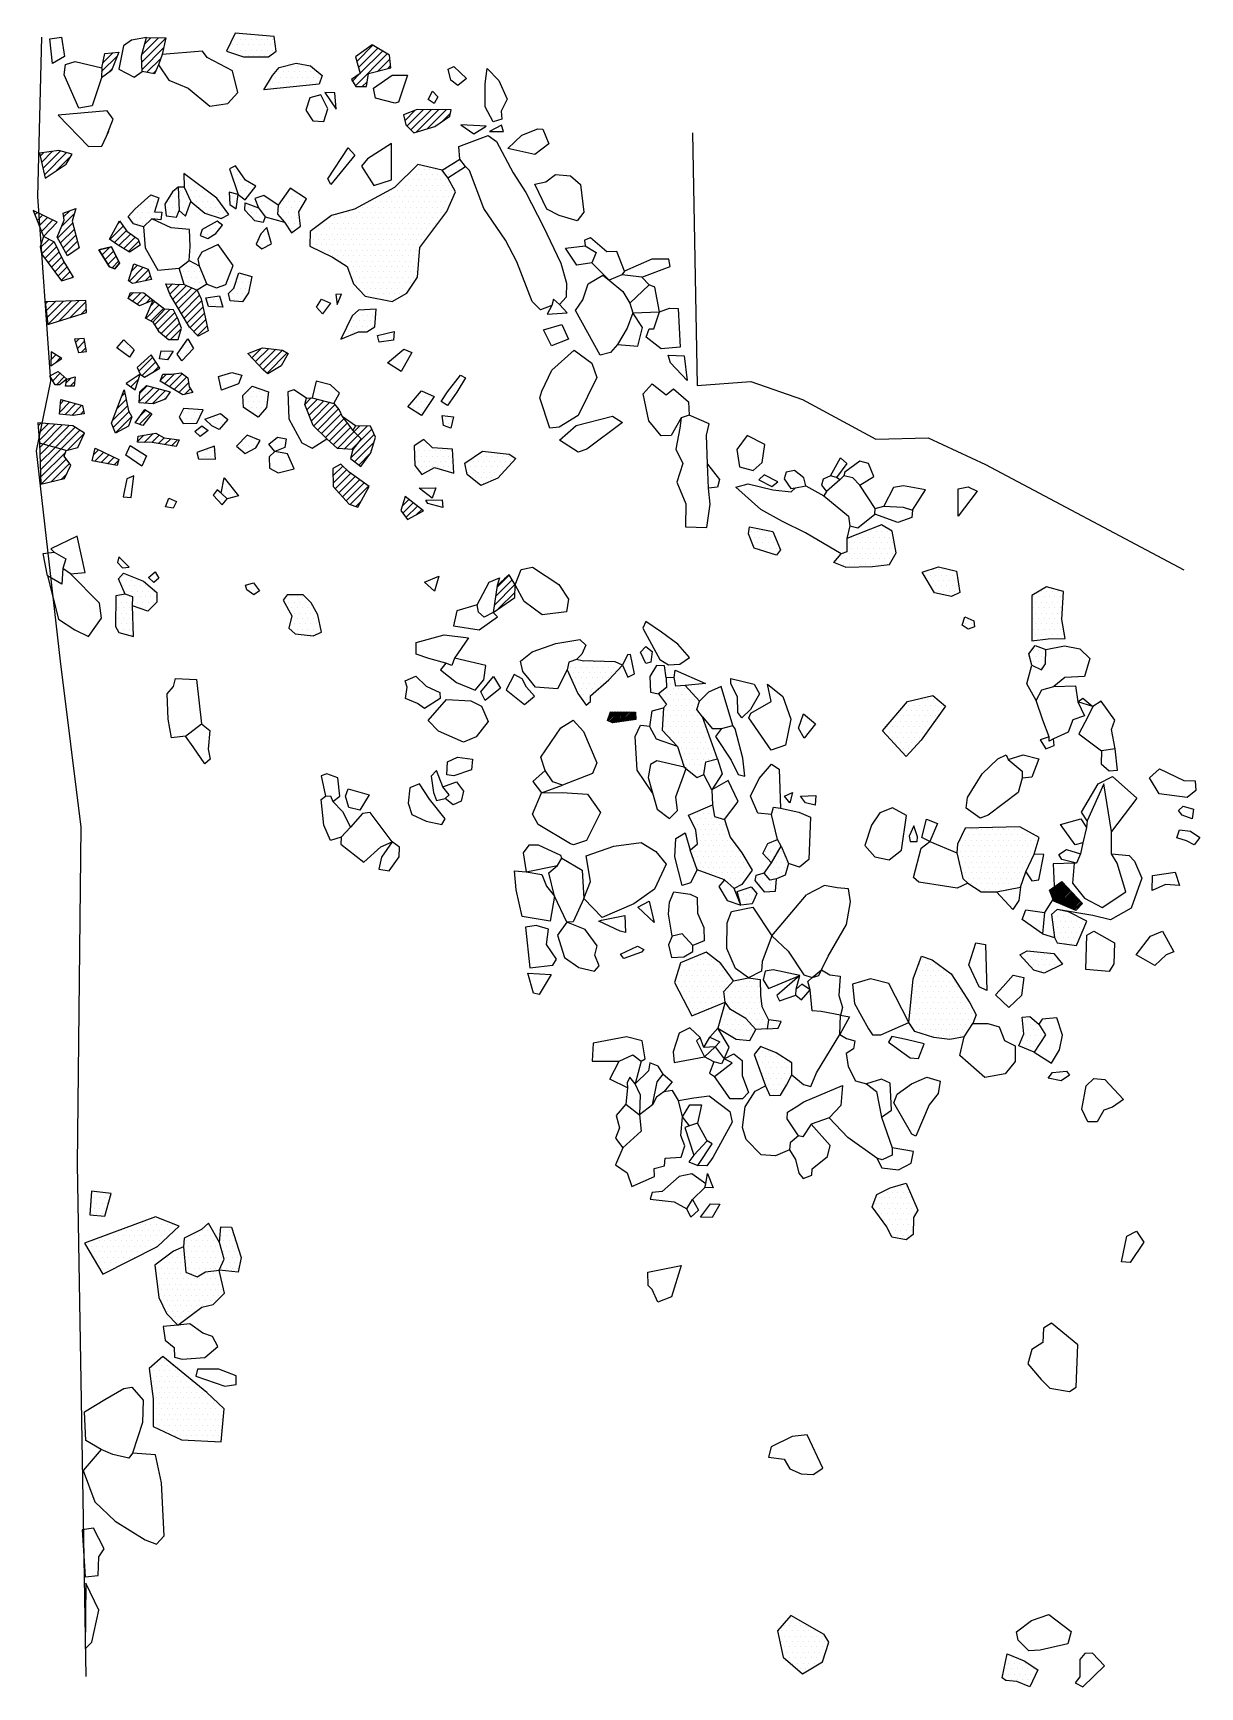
# Model space of a CAD drawing. Header units: metres. Extents: x 3.84 to 6.53, y -22.22 to -18.4.
import ezdxf

# ---------------------------------------------------------------- set-up
doc = ezdxf.new("R2010")
doc.units = ezdxf.units.M
doc.header["$LTSCALE"] = 25
doc.header["$MEASUREMENT"] = 0
doc.linetypes.add('STRICHPUNKTX2', pattern=[2, 1, -0.5, 0, -0.5])
doc.layers.get('0').update_dxf_attribs({"linetype": 'CONTINUOUS'})
for name, color, linetype in [('FEUER', 1, 'CONTINUOUS'), ('GRABUNGSGRENZE', 3, 'STRICHPUNKTX2'), ('KNOCHEN', 2, 'CONTINUOUS'), ('STEINE', 4, 'CONTINUOUS'), ('STEINESCHRAFF', 4, 'CONTINUOUS')]:
    doc.layers.add(name, color=color, linetype=linetype)

# ---------------------------------------------------------------- blocks, each defined once
blk = doc.blocks.new('*X1')
at = {"color": 0}
for p, q in [((400.13, -1846.7), (402.48, -1844.36)), ((409.14, -1846.53), (414.67, -1841)), ((409.15, -1844.75), (412.97, -1840.93)), ((409.23, -1848.21), (414.18, -1843.26)), ((409.85, -1842.28), (411.23, -1840.9)), ((458.77, -1846.4), (462.51, -1842.65)), ((459.15, -1847.79), (463.62, -1843.32)), ((459.53, -1849.17), (464.72, -1843.98)), ((399.86, -1848.74), (403.53, -1845.07)), ((401.24, -1849.13), (402.3, -1848.06)), ((410.31, -1848.89), (413.52, -1845.69)), ((458.47, -1852), (465.83, -1844.64)), ((463.64, -1848.6), (466.41, -1845.82)), ((466.01, -1848), (466.58, -1847.43)), ((411.78, -1849.19), (412.32, -1848.66)), ((457.8, -1850.9), (459.45, -1849.26)), ((460.06, -1852.18), (461.18, -1851.06)), ((469.86, -1860.06), (472.23, -1857.69)), ((470.37, -1861.31), (474.18, -1857.5)), ((471.28, -1862.17), (475.93, -1857.52)), ((472.55, -1862.67), (477.68, -1857.54)), ((475.05, -1861.94), (479.43, -1857.55)), ((478.51, -1860.24), (480.38, -1858.38)), ((385.66, -1868.24), (386.49, -1867.41)), ((385.99, -1869.68), (388.56, -1867.11)), ((386.31, -1871.13), (390.41, -1867.03)), ((386.64, -1872.57), (391.79, -1867.42)), ((389.21, -1871.76), (392.84, -1868.14)), ((384.45, -1881.83), (385.01, -1881.26)), ((384.95, -1883.1), (386.21, -1881.84)), ((385.45, -1884.36), (387.4, -1882.41)), ((390.61, -1884.51), (393.6, -1881.52)), ((391.1, -1882.25), (392.49, -1880.86)), ((385.95, -1885.63), (388.59, -1882.99)), ((389.74, -1887.14), (393.21, -1883.68)), ((390.37, -1888.28), (393.58, -1885.08)), ((390.99, -1889.42), (393.94, -1886.48)), ((401.78, -1887.48), (404.86, -1884.4)), ((402.81, -1888.22), (405.59, -1885.43)), ((403.66, -1883.83), (404.12, -1883.37)), ((403.88, -1888.92), (406.58, -1886.21)), ((385.7, -1889.42), (387.65, -1887.46)), ((386.02, -1890.87), (388.81, -1888.07)), ((386.36, -1886.99), (386.49, -1886.86)), ((386.77, -1891.88), (389.47, -1889.19)), ((391.62, -1890.57), (394.31, -1887.88)), ((394.24, -1889.71), (394.68, -1889.27)), ((399.28, -1889.98), (399.38, -1889.88)), ((399.96, -1891.07), (401.77, -1889.25)), ((400.63, -1892.16), (402.64, -1890.16)), ((404.98, -1889.58), (407.6, -1886.96)), ((406.08, -1890.25), (408.43, -1887.9)), ((387.52, -1892.9), (390.05, -1890.37)), ((388.27, -1893.91), (390.63, -1891.56)), ((389.03, -1894.93), (391.25, -1892.71)), ((389.78, -1895.94), (391.92, -1893.8)), ((401.31, -1893.25), (403.22, -1891.34)), ((402.28, -1894.05), (403.8, -1892.53)), ((406.24, -1897.16), (409.48, -1893.92)), ((406.8, -1894.83), (408.18, -1893.45)), ((390.53, -1896.96), (392.59, -1894.9)), ((392.97, -1896.29), (393.26, -1895.99)), ((407.68, -1897.49), (410.69, -1894.48)), ((409.91, -1897.02), (411.09, -1895.85)), ((415.15, -1898.85), (416.24, -1897.76)), ((415.65, -1900.13), (417.94, -1897.83)), ((387.24, -1905.55), (391.05, -1901.75)), ((387.42, -1907.14), (392.88, -1901.68)), ((389.98, -1906.35), (394.71, -1901.62)), ((406.13, -1900.81), (407.2, -1899.74)), ((406.98, -1901.72), (408.9, -1899.8)), ((408.05, -1902.43), (410.18, -1900.29)), ((410.05, -1902.19), (411.17, -1901.07)), ((416.29, -1901.25), (419.44, -1898.1)), ((416.95, -1902.36), (420.67, -1898.64)), ((417.62, -1903.46), (421.89, -1899.19)), ((418.28, -1904.56), (422.47, -1900.38)), ((418.95, -1905.67), (422.95, -1901.67)), ((386.88, -1902.38), (387.38, -1901.88)), ((387.06, -1903.97), (389.21, -1901.81)), ((392.55, -1905.55), (396.22, -1901.88)), ((395.11, -1904.75), (396.3, -1903.56)), ((410.05, -1905.72), (413.18, -1902.59)), ((411.2, -1902.81), (412.17, -1901.84)), ((411.21, -1906.33), (414.2, -1903.35)), ((412.09, -1907.22), (415.63, -1903.68)), ((412.76, -1908.32), (416.74, -1904.34)), ((413.62, -1909.22), (417.32, -1905.53)), ((419.61, -1906.77), (423.26, -1903.12)), ((420.31, -1907.84), (423.58, -1904.57)), ((414.59, -1910.03), (417.83, -1906.78)), ((415.79, -1910.6), (418.23, -1908.15)), ((421.16, -1908.75), (423.89, -1906.02)), ((422.02, -1909.66), (424.21, -1907.47)), ((393.86, -1911.31), (394.71, -1910.45)), ((394.26, -1912.67), (395.93, -1911)), ((395.21, -1913.49), (396.21, -1912.49)), ((434.57, -1914.79), (436.77, -1912.6)), ((435.43, -1915.7), (438.47, -1912.66)), ((436.29, -1916.61), (440.06, -1912.84)), ((437.15, -1917.52), (441.65, -1913.02)), ((388.18, -1915.22), (389.29, -1914.11)), ((389.2, -1915.96), (390.4, -1914.77)), ((408.47, -1917.92), (411.68, -1914.7)), ((409.24, -1918.91), (412.38, -1915.77)), ((411.85, -1918.06), (413.08, -1916.84)), ((433.72, -1913.88), (433.87, -1913.73)), ((438.07, -1918.37), (442.75, -1913.68)), ((387.95, -1918.98), (388, -1918.93)), ((388.6, -1920.1), (390.32, -1918.39)), ((389.41, -1921.06), (391.24, -1919.23)), ((391.65, -1920.59), (392.74, -1919.5)), ((392.63, -1921.37), (393.64, -1920.37)), ((405.58, -1920.8), (405.86, -1920.52)), ((406.61, -1921.54), (408.4, -1919.75)), ((413.5, -1919.95), (414.86, -1918.59)), ((414.4, -1920.82), (416.72, -1918.5)), ((415.5, -1921.49), (418.5, -1918.49)), ((416.59, -1922.16), (419.5, -1919.26)), ((417.69, -1922.84), (419.94, -1920.58)), ((390.34, -1925.43), (391.15, -1924.62)), ((403.43, -1926.49), (405.5, -1924.41)), ((404.51, -1923.64), (405.2, -1922.95)), ((408.57, -1924.88), (411.81, -1921.65)), ((408.65, -1923.04), (410.41, -1921.28)), ((409.93, -1925.29), (413.21, -1922.01)), ((411.59, -1925.4), (414.61, -1922.38)), ((414.24, -1924.52), (414.97, -1923.79)), ((418.99, -1923.3), (420.36, -1921.94)), ((390.2, -1927.35), (392.54, -1925.01)), ((391.35, -1927.96), (393.92, -1925.39)), ((392.96, -1928.12), (395.31, -1925.77)), ((394.96, -1927.89), (395.7, -1927.14)), ((402.34, -1929.35), (405.81, -1925.88)), ((402.54, -1930.91), (406.18, -1927.28)), ((403.06, -1932.16), (406.83, -1928.39)), ((408.59, -1930.16), (411.18, -1927.58)), ((408.93, -1928.06), (410.08, -1926.91)), ((385.22, -1930.56), (385.86, -1929.91)), ((385.36, -1932.19), (387.5, -1930.04)), ((385.49, -1933.82), (389.14, -1930.17)), ((386.36, -1934.72), (390.78, -1930.3)), ((387.74, -1935.1), (392.41, -1930.43)), ((389.12, -1935.49), (393.77, -1930.85)), ((390.51, -1935.87), (394.85, -1931.53)), ((392.05, -1936.1), (395.84, -1932.3)), ((409.72, -1934.34), (411.75, -1932.31)), ((385.58, -1935.5), (386.36, -1934.72)), ((385.63, -1937.22), (387.74, -1935.1)), ((385.68, -1938.93), (389.12, -1935.49)), ((385.73, -1940.65), (390.51, -1935.87)), ((398.05, -1937.17), (399.15, -1936.07)), ((408.2, -1934.1), (409.59, -1932.7)), ((411.46, -1934.37), (413.19, -1932.64)), ((412.98, -1934.62), (414.3, -1933.29)), ((414.49, -1934.87), (415.85, -1933.52)), ((416, -1935.13), (417.4, -1933.73)), ((385.78, -1942.37), (391.5, -1936.65)), ((385.98, -1943.93), (391.71, -1938.2)), ((388.3, -1943.38), (392.47, -1939.21)), ((398.27, -1938.72), (400.35, -1936.64)), ((399.76, -1939), (401.54, -1937.21)), ((401.24, -1939.28), (402.74, -1937.78)), ((402.73, -1939.56), (403.83, -1938.46)), ((390.62, -1942.83), (391.82, -1941.64))]:
    blk.add_line(p, q, dxfattribs=at)
blk = doc.blocks.new('*X2')
at = {"color": 0}
for p, q in [((446.77, -1925.58), (448.28, -1924.06)), ((447.28, -1926.83), (449.74, -1924.37)), ((447.79, -1928.09), (451.15, -1924.73)), ((448.3, -1929.35), (452.55, -1925.09)), ((448.87, -1930.55), (453.75, -1925.66)), ((449.76, -1931.43), (454.55, -1926.63)), ((450.64, -1932.31), (455.16, -1927.79)), ((451.53, -1933.19), (455.83, -1928.89)), ((452.44, -1934.04), (456.59, -1929.89)), ((453.37, -1934.88), (457.35, -1930.9)), ((454.3, -1935.72), (458.15, -1931.87)), ((458.15, -1931.87), (459.49, -1930.53)), ((458.92, -1934.64), (462.29, -1931.27)), ((459.03, -1932.76), (461.2, -1930.58)), ((455.91, -1935.88), (459.03, -1932.76)), ((457.4, -1937.93), (462.85, -1932.48)), ((457.58, -1935.98), (458.92, -1934.64)), ((458.31, -1938.78), (462.79, -1934.3)), ((453.3, -1942.02), (455.53, -1939.8)), ((459.3, -1939.56), (461.99, -1936.87)), ((453.32, -1943.77), (456.42, -1940.67)), ((453.8, -1945.06), (457.36, -1941.5)), ((454.65, -1945.98), (458.4, -1942.23)), ((455.49, -1946.9), (459.43, -1942.97)), ((456.34, -1947.82), (460.46, -1943.7)), ((457.27, -1948.66), (461.5, -1944.44)), ((469.25, -1949.06), (470.79, -1947.51)), ((458.57, -1949.13), (459.81, -1947.89)), ((469.4, -1950.67), (471.79, -1948.29)), ((470.15, -1951.69), (472.78, -1949.06)), ((472.61, -1951), (473.78, -1949.83)), ((490.82, -1969.91), (494.64, -1966.09)), ((491.14, -1967.83), (493.98, -1964.98)), ((490.51, -1971.99), (495.3, -1967.19)), ((491.53, -1972.74), (495.3, -1968.97))]:
    blk.add_line(p, q, dxfattribs=at)
blk = doc.blocks.new('*X3')
at = {"color": 0}
for p, q in [((431.25, -1840), (431.25, -1840)), ((432.5, -1840), (432.5, -1840)), ((429.375, -1843.75), (429.375, -1843.75)), ((430, -1842.5), (430, -1842.5)), ((430.625, -1841.25), (430.625, -1841.25)), ((430.625, -1843.75), (430.625, -1843.75)), ((431.25, -1842.5), (431.25, -1842.5)), ((431.875, -1841.25), (431.875, -1841.25)), ((431.875, -1843.75), (431.875, -1843.75)), ((432.5, -1842.5), (432.5, -1842.5)), ((433.125, -1841.25), (433.125, -1841.25)), ((433.125, -1843.75), (433.125, -1843.75)), ((433.75, -1842.5), (433.75, -1842.5)), ((434.375, -1841.25), (434.375, -1841.25)), ((434.375, -1843.75), (434.375, -1843.75)), ((435, -1842.5), (435, -1842.5)), ((435.625, -1841.25), (435.625, -1841.25)), ((435.625, -1843.75), (435.625, -1843.75)), ((436.25, -1842.5), (436.25, -1842.5)), ((436.875, -1841.25), (436.875, -1841.25)), ((436.875, -1843.75), (436.875, -1843.75)), ((437.5, -1842.5), (437.5, -1842.5)), ((438.125, -1841.25), (438.125, -1841.25)), ((438.125, -1843.75), (438.125, -1843.75)), ((438.75, -1842.5), (438.75, -1842.5)), ((439.375, -1841.25), (439.375, -1841.25)), ((439.375, -1843.75), (439.375, -1843.75)), ((432.5, -1845), (432.5, -1845)), ((433.75, -1845), (433.75, -1845)), ((435, -1845), (435, -1845)), ((436.25, -1845), (436.25, -1845)), ((437.5, -1845), (437.5, -1845)), ((438.75, -1845), (438.75, -1845)), ((442.5, -1847.5), (442.5, -1847.5)), ((443.75, -1847.5), (443.75, -1847.5)), ((445, -1847.5), (445, -1847.5)), ((446.25, -1847.5), (446.25, -1847.5)), ((447.5, -1847.5), (447.5, -1847.5)), ((439.375, -1851.25), (439.375, -1851.25)), ((440, -1850), (440, -1850)), ((440.625, -1848.75), (440.625, -1848.75)), ((440.625, -1851.25), (440.625, -1851.25)), ((441.25, -1850), (441.25, -1850)), ((441.875, -1848.75), (441.875, -1848.75)), ((441.875, -1851.25), (441.875, -1851.25)), ((442.5, -1850), (442.5, -1850)), ((443.125, -1848.75), (443.125, -1848.75)), ((443.125, -1851.25), (443.125, -1851.25)), ((443.75, -1850), (443.75, -1850)), ((444.375, -1848.75), (444.375, -1848.75)), ((444.375, -1851.25), (444.375, -1851.25)), ((445, -1850), (445, -1850)), ((445.625, -1848.75), (445.625, -1848.75)), ((445.625, -1851.25), (445.625, -1851.25)), ((446.25, -1850), (446.25, -1850)), ((446.875, -1848.75), (446.875, -1848.75)), ((446.875, -1851.25), (446.875, -1851.25)), ((447.5, -1850), (447.5, -1850)), ((448.125, -1848.75), (448.125, -1848.75)), ((448.125, -1851.25), (448.125, -1851.25)), ((448.75, -1850), (448.75, -1850)), ((449.375, -1848.75), (449.375, -1848.75)), ((449.375, -1851.25), (449.375, -1851.25)), ((450, -1850), (450, -1850)), ((438.75, -1852.5), (438.75, -1852.5)), ((440, -1852.5), (440, -1852.5)), ((441.25, -1852.5), (441.25, -1852.5)), ((386.25, -1867.5), (386.25, -1867.5)), ((386.25, -1870), (386.25, -1870)), ((386.875, -1868.75), (386.875, -1868.75)), ((386.875, -1871.25), (386.875, -1871.25)), ((387.5, -1867.5), (387.5, -1867.5)), ((387.5, -1870), (387.5, -1870)), ((388.125, -1868.75), (388.125, -1868.75)), ((388.125, -1871.25), (388.125, -1871.25)), ((388.75, -1867.5), (388.75, -1867.5)), ((388.75, -1870), (388.75, -1870)), ((389.375, -1868.75), (389.375, -1868.75)), ((389.375, -1871.25), (389.375, -1871.25)), ((390, -1867.5), (390, -1867.5)), ((390, -1870), (390, -1870)), ((390.625, -1868.75), (390.625, -1868.75)), ((391.25, -1867.5), (391.25, -1867.5)), ((391.25, -1870), (391.25, -1870)), ((391.875, -1868.75), (391.875, -1868.75)), ((471.875, -1871.25), (471.875, -1871.25)), ((473.125, -1871.25), (473.125, -1871.25)), ((474.375, -1871.25), (474.375, -1871.25)), ((475.625, -1871.25), (475.625, -1871.25)), ((476.875, -1871.25), (476.875, -1871.25)), ((479.375, -1871.25), (479.375, -1871.25)), ((480.625, -1871.25), (480.625, -1871.25)), ((481.25, -1870), (481.25, -1870)), ((481.875, -1871.25), (481.875, -1871.25)), ((482.5, -1870), (482.5, -1870)), ((387.5, -1872.5), (387.5, -1872.5)), ((468.75, -1875), (468.75, -1875)), ((469.375, -1873.75), (469.375, -1873.75)), ((470, -1875), (470, -1875)), ((470.625, -1873.75), (470.625, -1873.75)), ((471.25, -1872.5), (471.25, -1872.5)), ((471.25, -1875), (471.25, -1875)), ((471.875, -1873.75), (471.875, -1873.75)), ((472.5, -1872.5), (472.5, -1872.5)), ((472.5, -1875), (472.5, -1875)), ((473.125, -1873.75), (473.125, -1873.75)), ((473.75, -1872.5), (473.75, -1872.5)), ((473.75, -1875), (473.75, -1875)), ((474.375, -1873.75), (474.375, -1873.75)), ((475, -1872.5), (475, -1872.5)), ((475, -1875), (475, -1875)), ((475.625, -1873.75), (475.625, -1873.75)), ((476.25, -1872.5), (476.25, -1872.5)), ((476.25, -1875), (476.25, -1875)), ((476.875, -1873.75), (476.875, -1873.75)), ((477.5, -1872.5), (477.5, -1872.5)), ((477.5, -1875), (477.5, -1875)), ((478.125, -1873.75), (478.125, -1873.75)), ((478.75, -1872.5), (478.75, -1872.5)), ((478.75, -1875), (478.75, -1875)), ((479.375, -1873.75), (479.375, -1873.75)), ((480, -1872.5), (480, -1872.5)), ((480, -1875), (480, -1875)), ((461.875, -1878.75), (461.875, -1878.75)), ((463.125, -1878.75), (463.125, -1878.75)), ((464.375, -1878.75), (464.375, -1878.75)), ((465, -1877.5), (465, -1877.5)), ((465.625, -1878.75), (465.625, -1878.75)), ((466.25, -1877.5), (466.25, -1877.5)), ((466.875, -1876.25), (466.875, -1876.25)), ((466.875, -1878.75), (466.875, -1878.75)), ((467.5, -1877.5), (467.5, -1877.5)), ((468.125, -1876.25), (468.125, -1876.25)), ((468.125, -1878.75), (468.125, -1878.75)), ((468.75, -1877.5), (468.75, -1877.5)), ((469.375, -1876.25), (469.375, -1876.25)), ((469.375, -1878.75), (469.375, -1878.75)), ((470, -1877.5), (470, -1877.5)), ((470.625, -1876.25), (470.625, -1876.25)), ((470.625, -1878.75), (470.625, -1878.75)), ((471.25, -1877.5), (471.25, -1877.5)), ((471.875, -1876.25), (471.875, -1876.25)), ((471.875, -1878.75), (471.875, -1878.75)), ((472.5, -1877.5), (472.5, -1877.5)), ((473.125, -1876.25), (473.125, -1876.25)), ((473.125, -1878.75), (473.125, -1878.75)), ((473.75, -1877.5), (473.75, -1877.5)), ((474.375, -1876.25), (474.375, -1876.25)), ((474.375, -1878.75), (474.375, -1878.75)), ((475, -1877.5), (475, -1877.5)), ((475.625, -1876.25), (475.625, -1876.25)), ((475.625, -1878.75), (475.625, -1878.75)), ((476.25, -1877.5), (476.25, -1877.5)), ((476.875, -1876.25), (476.875, -1876.25)), ((476.875, -1878.75), (476.875, -1878.75)), ((477.5, -1877.5), (477.5, -1877.5)), ((478.125, -1876.25), (478.125, -1876.25)), ((478.125, -1878.75), (478.125, -1878.75)), ((478.75, -1877.5), (478.75, -1877.5)), ((479.375, -1876.25), (479.375, -1876.25)), ((479.375, -1878.75), (479.375, -1878.75)), ((480, -1877.5), (480, -1877.5)), ((480.625, -1876.25), (480.625, -1876.25)), ((384.375, -1881.25), (384.375, -1881.25)), ((385, -1882.5), (385, -1882.5)), ((386.25, -1882.5), (386.25, -1882.5)), ((387.5, -1882.5), (387.5, -1882.5)), ((391.25, -1882.5), (391.25, -1882.5)), ((391.875, -1881.25), (391.875, -1881.25)), ((392.5, -1882.5), (392.5, -1882.5)), ((393.125, -1881.25), (393.125, -1881.25)), ((452.5, -1882.5), (452.5, -1882.5)), ((453.75, -1882.5), (453.75, -1882.5)), ((455, -1882.5), (455, -1882.5)), ((455.625, -1881.25), (455.625, -1881.25)), ((456.25, -1882.5), (456.25, -1882.5)), ((456.875, -1881.25), (456.875, -1881.25)), ((457.5, -1882.5), (457.5, -1882.5)), ((458.125, -1881.25), (458.125, -1881.25)), ((458.75, -1882.5), (458.75, -1882.5)), ((459.375, -1881.25), (459.375, -1881.25)), ((460, -1880), (460, -1880)), ((460, -1882.5), (460, -1882.5)), ((460.625, -1881.25), (460.625, -1881.25)), ((461.25, -1880), (461.25, -1880)), ((461.25, -1882.5), (461.25, -1882.5)), ((461.875, -1881.25), (461.875, -1881.25)), ((462.5, -1880), (462.5, -1880)), ((462.5, -1882.5), (462.5, -1882.5)), ((463.125, -1881.25), (463.125, -1881.25)), ((463.75, -1880), (463.75, -1880)), ((463.75, -1882.5), (463.75, -1882.5)), ((464.375, -1881.25), (464.375, -1881.25)), ((465, -1880), (465, -1880)), ((465, -1882.5), (465, -1882.5)), ((465.625, -1881.25), (465.625, -1881.25)), ((466.25, -1880), (466.25, -1880)), ((466.25, -1882.5), (466.25, -1882.5)), ((466.875, -1881.25), (466.875, -1881.25)), ((467.5, -1880), (467.5, -1880)), ((467.5, -1882.5), (467.5, -1882.5)), ((468.125, -1881.25), (468.125, -1881.25)), ((468.75, -1880), (468.75, -1880)), ((468.75, -1882.5), (468.75, -1882.5)), ((469.375, -1881.25), (469.375, -1881.25)), ((470, -1880), (470, -1880)), ((470, -1882.5), (470, -1882.5)), ((470.625, -1881.25), (470.625, -1881.25)), ((471.25, -1880), (471.25, -1880)), ((471.25, -1882.5), (471.25, -1882.5)), ((471.875, -1881.25), (471.875, -1881.25)), ((472.5, -1880), (472.5, -1880)), ((472.5, -1882.5), (472.5, -1882.5)), ((473.125, -1881.25), (473.125, -1881.25)), ((473.75, -1880), (473.75, -1880)), ((473.75, -1882.5), (473.75, -1882.5)), ((474.375, -1881.25), (474.375, -1881.25)), ((475, -1880), (475, -1880)), ((475, -1882.5), (475, -1882.5)), ((475.625, -1881.25), (475.625, -1881.25)), ((476.25, -1880), (476.25, -1880)), ((476.25, -1882.5), (476.25, -1882.5)), ((476.875, -1881.25), (476.875, -1881.25)), ((477.5, -1880), (477.5, -1880)), ((477.5, -1882.5), (477.5, -1882.5)), ((478.125, -1881.25), (478.125, -1881.25)), ((478.75, -1880), (478.75, -1880)), ((479.375, -1881.25), (479.375, -1881.25)), ((480, -1880), (480, -1880)), ((385.625, -1883.75), (385.625, -1883.75)), ((386.25, -1885), (386.25, -1885)), ((386.875, -1883.75), (386.875, -1883.75)), ((386.875, -1886.25), (386.875, -1886.25)), ((387.5, -1885), (387.5, -1885)), ((388.125, -1883.75), (388.125, -1883.75)), ((390.625, -1886.25), (390.625, -1886.25)), ((391.25, -1885), (391.25, -1885)), ((391.875, -1883.75), (391.875, -1883.75)), ((391.875, -1886.25), (391.875, -1886.25)), ((392.5, -1885), (392.5, -1885)), ((393.125, -1883.75), (393.125, -1883.75)), ((393.125, -1886.25), (393.125, -1886.25)), ((448.125, -1886.25), (448.125, -1886.25)), ((449.375, -1886.25), (449.375, -1886.25)), ((450, -1885), (450, -1885)), ((450.625, -1883.75), (450.625, -1883.75)), ((450.625, -1886.25), (450.625, -1886.25)), ((451.25, -1885), (451.25, -1885)), ((451.875, -1883.75), (451.875, -1883.75)), ((451.875, -1886.25), (451.875, -1886.25)), ((452.5, -1885), (452.5, -1885)), ((453.125, -1883.75), (453.125, -1883.75)), ((453.125, -1886.25), (453.125, -1886.25)), ((453.75, -1885), (453.75, -1885)), ((454.375, -1883.75), (454.375, -1883.75)), ((454.375, -1886.25), (454.375, -1886.25)), ((455, -1885), (455, -1885)), ((455.625, -1883.75), (455.625, -1883.75)), ((455.625, -1886.25), (455.625, -1886.25)), ((456.25, -1885), (456.25, -1885)), ((456.875, -1883.75), (456.875, -1883.75)), ((456.875, -1886.25), (456.875, -1886.25)), ((457.5, -1885), (457.5, -1885)), ((458.125, -1883.75), (458.125, -1883.75)), ((458.125, -1886.25), (458.125, -1886.25)), ((458.75, -1885), (458.75, -1885)), ((459.375, -1883.75), (459.375, -1883.75)), ((459.375, -1886.25), (459.375, -1886.25)), ((460, -1885), (460, -1885)), ((460.625, -1883.75), (460.625, -1883.75)), ((460.625, -1886.25), (460.625, -1886.25)), ((461.25, -1885), (461.25, -1885)), ((461.875, -1883.75), (461.875, -1883.75)), ((461.875, -1886.25), (461.875, -1886.25)), ((462.5, -1885), (462.5, -1885)), ((463.125, -1883.75), (463.125, -1883.75)), ((463.125, -1886.25), (463.125, -1886.25)), ((463.75, -1885), (463.75, -1885)), ((464.375, -1883.75), (464.375, -1883.75)), ((464.375, -1886.25), (464.375, -1886.25)), ((465, -1885), (465, -1885)), ((465.625, -1883.75), (465.625, -1883.75)), ((465.625, -1886.25), (465.625, -1886.25)), ((466.25, -1885), (466.25, -1885)), ((466.875, -1883.75), (466.875, -1883.75)), ((466.875, -1886.25), (466.875, -1886.25)), ((467.5, -1885), (467.5, -1885)), ((468.125, -1883.75), (468.125, -1883.75)), ((468.125, -1886.25), (468.125, -1886.25)), ((468.75, -1885), (468.75, -1885)), ((469.375, -1883.75), (469.375, -1883.75)), ((469.375, -1886.25), (469.375, -1886.25)), ((470, -1885), (470, -1885)), ((470.625, -1883.75), (470.625, -1883.75)), ((470.625, -1886.25), (470.625, -1886.25)), ((471.25, -1885), (471.25, -1885)), ((471.875, -1883.75), (471.875, -1883.75)), ((471.875, -1886.25), (471.875, -1886.25)), ((472.5, -1885), (472.5, -1885)), ((473.125, -1883.75), (473.125, -1883.75)), ((473.125, -1886.25), (473.125, -1886.25)), ((473.75, -1885), (473.75, -1885)), ((474.375, -1883.75), (474.375, -1883.75)), ((474.375, -1886.25), (474.375, -1886.25)), ((475, -1885), (475, -1885)), ((475.625, -1883.75), (475.625, -1883.75)), ((475.625, -1886.25), (475.625, -1886.25)), ((476.25, -1885), (476.25, -1885)), ((476.875, -1883.75), (476.875, -1883.75)), ((386.25, -1887.5), (386.25, -1887.5)), ((386.25, -1890), (386.25, -1890)), ((386.875, -1888.75), (386.875, -1888.75)), ((387.5, -1887.5), (387.5, -1887.5)), ((387.5, -1890), (387.5, -1890)), ((388.125, -1888.75), (388.125, -1888.75)), ((388.75, -1890), (388.75, -1890)), ((390, -1887.5), (390, -1887.5)), ((390.625, -1888.75), (390.625, -1888.75)), ((391.25, -1887.5), (391.25, -1887.5)), ((391.875, -1888.75), (391.875, -1888.75)), ((392.5, -1887.5), (392.5, -1887.5)), ((392.5, -1890), (392.5, -1890)), ((393.125, -1888.75), (393.125, -1888.75)), ((393.75, -1887.5), (393.75, -1887.5)), ((393.75, -1890), (393.75, -1890)), ((394.375, -1888.75), (394.375, -1888.75)), ((448.125, -1888.75), (448.125, -1888.75)), ((448.75, -1887.5), (448.75, -1887.5)), ((449.375, -1888.75), (449.375, -1888.75)), ((450, -1887.5), (450, -1887.5)), ((450, -1890), (450, -1890)), ((450.625, -1888.75), (450.625, -1888.75)), ((451.25, -1887.5), (451.25, -1887.5)), ((451.25, -1890), (451.25, -1890)), ((451.875, -1888.75), (451.875, -1888.75)), ((452.5, -1887.5), (452.5, -1887.5)), ((452.5, -1890), (452.5, -1890)), ((453.125, -1888.75), (453.125, -1888.75)), ((453.75, -1887.5), (453.75, -1887.5)), ((453.75, -1890), (453.75, -1890)), ((454.375, -1888.75), (454.375, -1888.75)), ((455, -1887.5), (455, -1887.5)), ((455, -1890), (455, -1890)), ((455.625, -1888.75), (455.625, -1888.75)), ((456.25, -1887.5), (456.25, -1887.5)), ((456.25, -1890), (456.25, -1890)), ((456.875, -1888.75), (456.875, -1888.75)), ((457.5, -1887.5), (457.5, -1887.5)), ((457.5, -1890), (457.5, -1890)), ((458.125, -1888.75), (458.125, -1888.75)), ((458.75, -1887.5), (458.75, -1887.5)), ((458.75, -1890), (458.75, -1890)), ((459.375, -1888.75), (459.375, -1888.75)), ((460, -1887.5), (460, -1887.5)), ((460, -1890), (460, -1890)), ((460.625, -1888.75), (460.625, -1888.75)), ((461.25, -1887.5), (461.25, -1887.5)), ((461.25, -1890), (461.25, -1890)), ((461.875, -1888.75), (461.875, -1888.75)), ((462.5, -1887.5), (462.5, -1887.5)), ((462.5, -1890), (462.5, -1890)), ((463.125, -1888.75), (463.125, -1888.75)), ((463.75, -1887.5), (463.75, -1887.5)), ((463.75, -1890), (463.75, -1890)), ((464.375, -1888.75), (464.375, -1888.75)), ((465, -1887.5), (465, -1887.5)), ((465, -1890), (465, -1890)), ((465.625, -1888.75), (465.625, -1888.75)), ((466.25, -1887.5), (466.25, -1887.5)), ((466.25, -1890), (466.25, -1890)), ((466.875, -1888.75), (466.875, -1888.75)), ((467.5, -1887.5), (467.5, -1887.5)), ((467.5, -1890), (467.5, -1890)), ((468.125, -1888.75), (468.125, -1888.75)), ((468.75, -1887.5), (468.75, -1887.5)), ((468.75, -1890), (468.75, -1890)), ((469.375, -1888.75), (469.375, -1888.75)), ((470, -1887.5), (470, -1887.5)), ((470, -1890), (470, -1890)), ((470.625, -1888.75), (470.625, -1888.75)), ((471.25, -1887.5), (471.25, -1887.5)), ((471.25, -1890), (471.25, -1890)), ((471.875, -1888.75), (471.875, -1888.75)), ((472.5, -1887.5), (472.5, -1887.5)), ((472.5, -1890), (472.5, -1890)), ((473.125, -1888.75), (473.125, -1888.75)), ((473.75, -1887.5), (473.75, -1887.5)), ((386.875, -1891.25), (386.875, -1891.25)), ((387.5, -1892.5), (387.5, -1892.5)), ((388.125, -1891.25), (388.125, -1891.25)), ((388.75, -1892.5), (388.75, -1892.5)), ((389.375, -1891.25), (389.375, -1891.25)), ((389.375, -1893.75), (389.375, -1893.75)), ((390, -1892.5), (390, -1892.5)), ((390.625, -1893.75), (390.625, -1893.75)), ((391.875, -1893.75), (391.875, -1893.75)), ((453.125, -1891.25), (453.125, -1891.25)), ((454.375, -1891.25), (454.375, -1891.25)), ((455, -1892.5), (455, -1892.5)), ((455.625, -1891.25), (455.625, -1891.25)), ((456.25, -1892.5), (456.25, -1892.5)), ((456.875, -1891.25), (456.875, -1891.25)), ((456.875, -1893.75), (456.875, -1893.75)), ((457.5, -1892.5), (457.5, -1892.5)), ((458.125, -1891.25), (458.125, -1891.25)), ((458.125, -1893.75), (458.125, -1893.75)), ((458.75, -1892.5), (458.75, -1892.5)), ((459.375, -1891.25), (459.375, -1891.25)), ((459.375, -1893.75), (459.375, -1893.75)), ((460, -1892.5), (460, -1892.5)), ((460.625, -1891.25), (460.625, -1891.25)), ((460.625, -1893.75), (460.625, -1893.75)), ((461.25, -1892.5), (461.25, -1892.5)), ((461.875, -1891.25), (461.875, -1891.25)), ((461.875, -1893.75), (461.875, -1893.75)), ((462.5, -1892.5), (462.5, -1892.5)), ((463.125, -1891.25), (463.125, -1891.25)), ((463.125, -1893.75), (463.125, -1893.75)), ((463.75, -1892.5), (463.75, -1892.5)), ((464.375, -1891.25), (464.375, -1891.25)), ((464.375, -1893.75), (464.375, -1893.75)), ((465, -1892.5), (465, -1892.5)), ((465.625, -1891.25), (465.625, -1891.25)), ((465.625, -1893.75), (465.625, -1893.75)), ((466.25, -1892.5), (466.25, -1892.5)), ((466.875, -1891.25), (466.875, -1891.25)), ((466.875, -1893.75), (466.875, -1893.75)), ((467.5, -1892.5), (467.5, -1892.5)), ((468.125, -1891.25), (468.125, -1891.25)), ((468.125, -1893.75), (468.125, -1893.75)), ((468.75, -1892.5), (468.75, -1892.5)), ((469.375, -1891.25), (469.375, -1891.25)), ((469.375, -1893.75), (469.375, -1893.75)), ((470, -1892.5), (470, -1892.5)), ((470.625, -1891.25), (470.625, -1891.25)), ((470.625, -1893.75), (470.625, -1893.75)), ((471.25, -1892.5), (471.25, -1892.5)), ((471.875, -1891.25), (471.875, -1891.25)), ((471.875, -1893.75), (471.875, -1893.75)), ((472.5, -1892.5), (472.5, -1892.5)), ((473.125, -1891.25), (473.125, -1891.25)), ((390, -1895), (390, -1895)), ((390.625, -1896.25), (390.625, -1896.25)), ((391.25, -1895), (391.25, -1895)), ((391.875, -1896.25), (391.875, -1896.25)), ((392.5, -1895), (392.5, -1895)), ((457.5, -1895), (457.5, -1895)), ((458.125, -1896.25), (458.125, -1896.25)), ((458.75, -1895), (458.75, -1895)), ((458.75, -1897.5), (458.75, -1897.5)), ((459.375, -1896.25), (459.375, -1896.25)), ((460, -1895), (460, -1895)), ((460, -1897.5), (460, -1897.5)), ((460.625, -1896.25), (460.625, -1896.25)), ((461.25, -1895), (461.25, -1895)), ((461.25, -1897.5), (461.25, -1897.5)), ((461.875, -1896.25), (461.875, -1896.25)), ((462.5, -1895), (462.5, -1895)), ((462.5, -1897.5), (462.5, -1897.5)), ((463.125, -1896.25), (463.125, -1896.25)), ((463.75, -1895), (463.75, -1895)), ((463.75, -1897.5), (463.75, -1897.5)), ((464.375, -1896.25), (464.375, -1896.25)), ((465, -1895), (465, -1895)), ((465, -1897.5), (465, -1897.5)), ((465.625, -1896.25), (465.625, -1896.25)), ((466.25, -1895), (466.25, -1895)), ((466.25, -1897.5), (466.25, -1897.5)), ((466.875, -1896.25), (466.875, -1896.25)), ((467.5, -1895), (467.5, -1895)), ((467.5, -1897.5), (467.5, -1897.5)), ((468.125, -1896.25), (468.125, -1896.25)), ((468.75, -1895), (468.75, -1895)), ((468.75, -1897.5), (468.75, -1897.5)), ((469.375, -1896.25), (469.375, -1896.25)), ((470, -1895), (470, -1895)), ((470, -1897.5), (470, -1897.5)), ((470.625, -1896.25), (470.625, -1896.25)), ((471.25, -1895), (471.25, -1895)), ((471.25, -1897.5), (471.25, -1897.5)), ((471.875, -1896.25), (471.875, -1896.25)), ((472.5, -1895), (472.5, -1895)), ((459.375, -1898.75), (459.375, -1898.75)), ((460.625, -1898.75), (460.625, -1898.75)), ((461.25, -1900), (461.25, -1900)), ((461.875, -1898.75), (461.875, -1898.75)), ((462.5, -1900), (462.5, -1900)), ((463.125, -1898.75), (463.125, -1898.75)), ((463.75, -1900), (463.75, -1900)), ((464.375, -1898.75), (464.375, -1898.75)), ((464.375, -1901.25), (464.375, -1901.25)), ((465, -1900), (465, -1900)), ((465.625, -1898.75), (465.625, -1898.75)), ((465.625, -1901.25), (465.625, -1901.25)), ((466.25, -1900), (466.25, -1900)), ((466.875, -1898.75), (466.875, -1898.75)), ((466.875, -1901.25), (466.875, -1901.25)), ((467.5, -1900), (467.5, -1900)), ((468.125, -1898.75), (468.125, -1898.75)), ((468.75, -1900), (468.75, -1900)), ((469.375, -1898.75), (469.375, -1898.75)), ((470, -1900), (470, -1900)), ((470.625, -1898.75), (470.625, -1898.75)), ((387.5, -1902.5), (387.5, -1902.5)), ((387.5, -1905), (387.5, -1905)), ((388.125, -1903.75), (388.125, -1903.75)), ((388.75, -1902.5), (388.75, -1902.5)), ((388.75, -1905), (388.75, -1905)), ((389.375, -1903.75), (389.375, -1903.75)), ((390, -1902.5), (390, -1902.5)), ((390, -1905), (390, -1905)), ((390.625, -1903.75), (390.625, -1903.75)), ((391.25, -1902.5), (391.25, -1902.5)), ((391.25, -1905), (391.25, -1905)), ((391.875, -1903.75), (391.875, -1903.75)), ((392.5, -1902.5), (392.5, -1902.5)), ((392.5, -1905), (392.5, -1905)), ((393.125, -1903.75), (393.125, -1903.75)), ((393.75, -1902.5), (393.75, -1902.5)), ((393.75, -1905), (393.75, -1905)), ((394.375, -1903.75), (394.375, -1903.75)), ((395, -1902.5), (395, -1902.5)), ((395.625, -1903.75), (395.625, -1903.75)), ((388.125, -1906.25), (388.125, -1906.25)), ((389.375, -1906.25), (389.375, -1906.25)), ((394.375, -1911.25), (394.375, -1911.25)), ((395, -1912.5), (395, -1912.5)), ((395.625, -1911.25), (395.625, -1911.25)), ((388.75, -1915), (388.75, -1915)), ((390, -1915), (390, -1915)), ((388.75, -1920), (388.75, -1920)), ((389.375, -1918.75), (389.375, -1918.75)), ((390, -1920), (390, -1920)), ((390.625, -1918.75), (390.625, -1918.75)), ((391.25, -1920), (391.25, -1920)), ((392.5, -1920), (392.5, -1920)), ((391.875, -1921.25), (391.875, -1921.25)), ((393.125, -1921.25), (393.125, -1921.25)), ((390.625, -1926.25), (390.625, -1926.25)), ((391.25, -1925), (391.25, -1925)), ((391.25, -1927.5), (391.25, -1927.5)), ((391.875, -1926.25), (391.875, -1926.25)), ((392.5, -1925), (392.5, -1925)), ((392.5, -1927.5), (392.5, -1927.5)), ((393.125, -1926.25), (393.125, -1926.25)), ((393.75, -1927.5), (393.75, -1927.5)), ((394.375, -1926.25), (394.375, -1926.25)), ((395, -1927.5), (395, -1927.5)), ((385.625, -1931.25), (385.625, -1931.25)), ((386.25, -1930), (386.25, -1930)), ((386.875, -1931.25), (386.875, -1931.25)), ((388.125, -1931.25), (388.125, -1931.25)), ((389.375, -1931.25), (389.375, -1931.25)), ((390.625, -1931.25), (390.625, -1931.25)), ((391.875, -1931.25), (391.875, -1931.25)), ((393.125, -1931.25), (393.125, -1931.25)), ((394.375, -1931.25), (394.375, -1931.25)), ((385.625, -1933.75), (385.625, -1933.75)), ((386.25, -1932.5), (386.25, -1932.5)), ((386.25, -1935), (386.25, -1935)), ((386.875, -1933.75), (386.875, -1933.75)), ((387.5, -1932.5), (387.5, -1932.5)), ((387.5, -1935), (387.5, -1935)), ((388.125, -1933.75), (388.125, -1933.75)), ((388.75, -1932.5), (388.75, -1932.5)), ((388.75, -1935), (388.75, -1935)), ((389.375, -1933.75), (389.375, -1933.75)), ((390, -1932.5), (390, -1932.5)), ((390, -1935), (390, -1935)), ((390.625, -1933.75), (390.625, -1933.75)), ((391.25, -1932.5), (391.25, -1932.5)), ((391.25, -1935), (391.25, -1935)), ((391.875, -1933.75), (391.875, -1933.75)), ((392.5, -1932.5), (392.5, -1932.5)), ((392.5, -1935), (392.5, -1935)), ((393.125, -1933.75), (393.125, -1933.75)), ((393.75, -1932.5), (393.75, -1932.5)), ((393.75, -1935), (393.75, -1935)), ((394.375, -1933.75), (394.375, -1933.75)), ((395, -1932.5), (395, -1932.5)), ((385.625, -1936.25), (385.625, -1936.25)), ((386.25, -1937.5), (386.25, -1937.5)), ((386.875, -1936.25), (386.875, -1936.25)), ((386.875, -1938.75), (386.875, -1938.75)), ((387.5, -1937.5), (387.5, -1937.5)), ((388.125, -1936.25), (388.125, -1936.25)), ((388.125, -1938.75), (388.125, -1938.75)), ((388.75, -1937.5), (388.75, -1937.5)), ((389.375, -1936.25), (389.375, -1936.25)), ((389.375, -1938.75), (389.375, -1938.75)), ((390, -1937.5), (390, -1937.5)), ((390.625, -1936.25), (390.625, -1936.25)), ((390.625, -1938.75), (390.625, -1938.75)), ((391.875, -1938.75), (391.875, -1938.75)), ((386.25, -1940), (386.25, -1940)), ((386.25, -1942.5), (386.25, -1942.5)), ((386.875, -1941.25), (386.875, -1941.25)), ((387.5, -1940), (387.5, -1940)), ((387.5, -1942.5), (387.5, -1942.5)), ((388.125, -1941.25), (388.125, -1941.25)), ((388.75, -1940), (388.75, -1940)), ((388.75, -1942.5), (388.75, -1942.5)), ((389.375, -1941.25), (389.375, -1941.25)), ((390, -1940), (390, -1940)), ((390, -1942.5), (390, -1942.5)), ((390.625, -1941.25), (390.625, -1941.25)), ((391.25, -1940), (391.25, -1940)), ((391.25, -1942.5), (391.25, -1942.5)), ((391.875, -1941.25), (391.875, -1941.25)), ((392.5, -1940), (392.5, -1940)), ((404.375, -1966.25), (404.375, -1966.25)), ((405, -1965), (405, -1965)), ((405.625, -1966.25), (405.625, -1966.25)), ((406.875, -1966.25), (406.875, -1966.25)), ((408.125, -1966.25), (408.125, -1966.25)), ((403.75, -1970), (403.75, -1970)), ((405, -1967.5), (405, -1967.5)), ((405, -1970), (405, -1970)), ((405.625, -1968.75), (405.625, -1968.75)), ((406.25, -1967.5), (406.25, -1967.5)), ((406.25, -1970), (406.25, -1970)), ((406.875, -1968.75), (406.875, -1968.75)), ((407.5, -1967.5), (407.5, -1967.5)), ((407.5, -1970), (407.5, -1970)), ((408.125, -1968.75), (408.125, -1968.75)), ((408.75, -1967.5), (408.75, -1967.5)), ((408.75, -1970), (408.75, -1970)), ((409.375, -1968.75), (409.375, -1968.75)), ((410, -1967.5), (410, -1967.5)), ((410, -1970), (410, -1970)), ((410.625, -1968.75), (410.625, -1968.75)), ((411.25, -1970), (411.25, -1970)), ((411.875, -1968.75), (411.875, -1968.75)), ((412.5, -1970), (412.5, -1970)), ((403.125, -1971.25), (403.125, -1971.25)), ((403.125, -1973.75), (403.125, -1973.75)), ((403.75, -1972.5), (403.75, -1972.5)), ((404.375, -1971.25), (404.375, -1971.25)), ((404.375, -1973.75), (404.375, -1973.75)), ((405, -1972.5), (405, -1972.5)), ((405.625, -1971.25), (405.625, -1971.25)), ((405.625, -1973.75), (405.625, -1973.75)), ((406.25, -1972.5), (406.25, -1972.5)), ((406.875, -1971.25), (406.875, -1971.25)), ((406.875, -1973.75), (406.875, -1973.75)), ((408.125, -1971.25), (408.125, -1971.25)), ((408.75, -1972.5), (408.75, -1972.5)), ((409.375, -1971.25), (409.375, -1971.25)), ((410, -1972.5), (410, -1972.5)), ((410.625, -1971.25), (410.625, -1971.25)), ((411.25, -1972.5), (411.25, -1972.5)), ((411.875, -1971.25), (411.875, -1971.25)), ((403.125, -1976.25), (403.125, -1976.25)), ((403.75, -1975), (403.75, -1975)), ((403.75, -1977.5), (403.75, -1977.5)), ((404.375, -1976.25), (404.375, -1976.25)), ((405, -1975), (405, -1975)), ((405, -1977.5), (405, -1977.5)), ((405.625, -1976.25), (405.625, -1976.25)), ((406.25, -1975), (406.25, -1975)), ((406.25, -1977.5), (406.25, -1977.5)), ((406.875, -1976.25), (406.875, -1976.25)), ((406.875, -1978.75), (406.875, -1978.75))]:
    blk.add_line(p, q, dxfattribs=at)
blk = doc.blocks.new('*X4')
at = {"color": 0}
for p, q in [((411.25, -1905), (411.25, -1905)), ((411.875, -1903.75), (411.875, -1903.75)), ((412.5, -1902.5), (412.5, -1902.5)), ((412.5, -1905), (412.5, -1905)), ((413.125, -1903.75), (413.125, -1903.75)), ((413.75, -1905), (413.75, -1905)), ((414.375, -1903.75), (414.375, -1903.75)), ((415, -1905), (415, -1905)), ((415.625, -1903.75), (415.625, -1903.75)), ((416.25, -1905), (416.25, -1905)), ((411.875, -1906.25), (411.875, -1906.25)), ((412.5, -1907.5), (412.5, -1907.5)), ((413.125, -1906.25), (413.125, -1906.25)), ((413.125, -1908.75), (413.125, -1908.75)), ((413.75, -1907.5), (413.75, -1907.5)), ((414.375, -1906.25), (414.375, -1906.25)), ((414.375, -1908.75), (414.375, -1908.75)), ((415, -1907.5), (415, -1907.5)), ((415.625, -1906.25), (415.625, -1906.25)), ((415.625, -1908.75), (415.625, -1908.75)), ((416.25, -1907.5), (416.25, -1907.5)), ((416.875, -1906.25), (416.875, -1906.25)), ((416.875, -1908.75), (416.875, -1908.75)), ((417.5, -1907.5), (417.5, -1907.5)), ((403.75, -1912.5), (403.75, -1912.5)), ((405, -1912.5), (405, -1912.5)), ((406.25, -1912.5), (406.25, -1912.5)), ((415, -1910), (415, -1910)), ((416.25, -1910), (416.25, -1910)), ((417.5, -1910), (417.5, -1910)), ((418.75, -1912.5), (418.75, -1912.5)), ((419.375, -1911.25), (419.375, -1911.25)), ((420, -1912.5), (420, -1912.5)), ((405.625, -1913.75), (405.625, -1913.75)), ((406.875, -1913.75), (406.875, -1913.75)), ((409.375, -1916.25), (409.375, -1916.25)), ((410.625, -1916.25), (410.625, -1916.25)), ((411.25, -1915), (411.25, -1915)), ((411.875, -1916.25), (411.875, -1916.25)), ((413.75, -1915), (413.75, -1915)), ((414.375, -1913.75), (414.375, -1913.75)), ((415, -1915), (415, -1915)), ((415.625, -1913.75), (415.625, -1913.75)), ((418.125, -1913.75), (418.125, -1913.75)), ((418.75, -1915), (418.75, -1915)), ((419.375, -1913.75), (419.375, -1913.75)), ((407.5, -1920), (407.5, -1920)), ((408.75, -1917.5), (408.75, -1917.5)), ((409.375, -1918.75), (409.375, -1918.75)), ((410, -1917.5), (410, -1917.5)), ((410.625, -1918.75), (410.625, -1918.75)), ((411.25, -1917.5), (411.25, -1917.5)), ((412.5, -1917.5), (412.5, -1917.5)), ((413.75, -1920), (413.75, -1920)), ((414.375, -1918.75), (414.375, -1918.75)), ((415, -1920), (415, -1920)), ((415.625, -1918.75), (415.625, -1918.75)), ((416.25, -1920), (416.25, -1920)), ((416.875, -1918.75), (416.875, -1918.75)), ((417.5, -1920), (417.5, -1920)), ((418.125, -1918.75), (418.125, -1918.75)), ((418.75, -1920), (418.75, -1920)), ((405, -1922.5), (405, -1922.5)), ((406.875, -1921.25), (406.875, -1921.25)), ((409.375, -1923.75), (409.375, -1923.75)), ((410, -1922.5), (410, -1922.5)), ((410.625, -1923.75), (410.625, -1923.75)), ((411.25, -1922.5), (411.25, -1922.5)), ((411.875, -1923.75), (411.875, -1923.75)), ((412.5, -1922.5), (412.5, -1922.5)), ((413.125, -1923.75), (413.125, -1923.75)), ((413.75, -1922.5), (413.75, -1922.5)), ((414.375, -1923.75), (414.375, -1923.75)), ((415, -1922.5), (415, -1922.5)), ((415.625, -1921.25), (415.625, -1921.25)), ((416.875, -1921.25), (416.875, -1921.25)), ((417.5, -1922.5), (417.5, -1922.5)), ((418.125, -1921.25), (418.125, -1921.25)), ((418.75, -1922.5), (418.75, -1922.5)), ((419.375, -1921.25), (419.375, -1921.25)), ((420, -1922.5), (420, -1922.5)), ((403.75, -1927.5), (403.75, -1927.5)), ((404.375, -1926.25), (404.375, -1926.25)), ((405, -1925), (405, -1925)), ((405, -1927.5), (405, -1927.5)), ((405.625, -1926.25), (405.625, -1926.25)), ((406.25, -1927.5), (406.25, -1927.5)), ((408.75, -1925), (408.75, -1925)), ((410, -1925), (410, -1925)), ((410, -1927.5), (410, -1927.5)), ((411.25, -1925), (411.25, -1925)), ((412.5, -1925), (412.5, -1925)), ((418.75, -1927.5), (418.75, -1927.5)), ((420, -1927.5), (420, -1927.5)), ((421.25, -1927.5), (421.25, -1927.5)), ((422.5, -1927.5), (422.5, -1927.5)), ((402.5, -1930), (402.5, -1930)), ((403.125, -1928.75), (403.125, -1928.75)), ((403.125, -1931.25), (403.125, -1931.25)), ((403.75, -1930), (403.75, -1930)), ((404.375, -1928.75), (404.375, -1928.75)), ((404.375, -1931.25), (404.375, -1931.25)), ((405, -1930), (405, -1930)), ((405.625, -1928.75), (405.625, -1928.75)), ((406.25, -1930), (406.25, -1930)), ((408.75, -1930), (408.75, -1930)), ((409.375, -1928.75), (409.375, -1928.75)), ((410.625, -1928.75), (410.625, -1928.75)), ((418.125, -1928.75), (418.125, -1928.75)), ((419.375, -1928.75), (419.375, -1928.75)), ((420.625, -1928.75), (420.625, -1928.75)), ((421.875, -1928.75), (421.875, -1928.75)), ((423.125, -1931.25), (423.125, -1931.25)), ((409.375, -1933.75), (409.375, -1933.75)), ((410.625, -1933.75), (410.625, -1933.75)), ((411.25, -1932.5), (411.25, -1932.5)), ((411.875, -1933.75), (411.875, -1933.75)), ((412.5, -1932.5), (412.5, -1932.5)), ((413.125, -1933.75), (413.125, -1933.75)), ((414.375, -1933.75), (414.375, -1933.75)), ((415.625, -1933.75), (415.625, -1933.75)), ((416.25, -1935), (416.25, -1935)), ((416.875, -1933.75), (416.875, -1933.75)), ((422.5, -1932.5), (422.5, -1932.5)), ((406.25, -1937.5), (406.25, -1937.5)), ((406.875, -1936.25), (406.875, -1936.25)), ((407.5, -1937.5), (407.5, -1937.5)), ((408.125, -1936.25), (408.125, -1936.25)), ((408.125, -1938.75), (408.125, -1938.75)), ((408.75, -1937.5), (408.75, -1937.5)), ((409.375, -1938.75), (409.375, -1938.75)), ((410, -1937.5), (410, -1937.5))]:
    blk.add_line(p, q, dxfattribs=at)
blk = doc.blocks.new('*X5')
at = {"color": 0}
for p, q in [((430.625, -1871.25), (430.625, -1871.25)), ((430, -1872.5), (430, -1872.5)), ((430.625, -1873.75), (430.625, -1873.75)), ((431.25, -1872.5), (431.25, -1872.5)), ((431.25, -1875), (431.25, -1875)), ((431.875, -1873.75), (431.875, -1873.75)), ((432.5, -1875), (432.5, -1875)), ((433.75, -1875), (433.75, -1875)), ((435, -1875), (435, -1875)), ((430, -1877.5), (430, -1877.5)), ((430.625, -1878.75), (430.625, -1878.75)), ((431.25, -1877.5), (431.25, -1877.5)), ((431.875, -1876.25), (431.875, -1876.25)), ((432.5, -1877.5), (432.5, -1877.5)), ((433.125, -1876.25), (433.125, -1876.25)), ((434.375, -1876.25), (434.375, -1876.25)), ((435.625, -1878.75), (435.625, -1878.75)), ((436.875, -1878.75), (436.875, -1878.75)), ((437.5, -1877.5), (437.5, -1877.5)), ((438.125, -1878.75), (438.125, -1878.75)), ((439.375, -1878.75), (439.375, -1878.75)), ((441.875, -1878.75), (441.875, -1878.75)), ((442.5, -1877.5), (442.5, -1877.5)), ((443.125, -1876.25), (443.125, -1876.25)), ((443.125, -1878.75), (443.125, -1878.75)), ((443.75, -1877.5), (443.75, -1877.5)), ((444.375, -1878.75), (444.375, -1878.75)), ((445, -1877.5), (445, -1877.5)), ((445.625, -1878.75), (445.625, -1878.75)), ((433.75, -1880), (433.75, -1880)), ((434.375, -1881.25), (434.375, -1881.25)), ((435, -1880), (435, -1880)), ((435, -1882.5), (435, -1882.5)), ((435.625, -1881.25), (435.625, -1881.25)), ((436.25, -1882.5), (436.25, -1882.5)), ((436.875, -1881.25), (436.875, -1881.25)), ((437.5, -1882.5), (437.5, -1882.5)), ((440.625, -1881.25), (440.625, -1881.25)), ((441.25, -1880), (441.25, -1880)), ((441.25, -1882.5), (441.25, -1882.5)), ((441.875, -1881.25), (441.875, -1881.25)), ((442.5, -1880), (442.5, -1880)), ((442.5, -1882.5), (442.5, -1882.5)), ((443.125, -1881.25), (443.125, -1881.25)), ((443.75, -1880), (443.75, -1880)), ((443.75, -1882.5), (443.75, -1882.5)), ((444.375, -1881.25), (444.375, -1881.25)), ((445, -1880), (445, -1880)), ((445, -1882.5), (445, -1882.5)), ((436.875, -1886.25), (436.875, -1886.25)), ((438.125, -1886.25), (438.125, -1886.25)), ((443.125, -1883.75), (443.125, -1883.75)), ((443.75, -1885), (443.75, -1885)), ((444.375, -1883.75), (444.375, -1883.75)), ((445, -1885), (445, -1885)), ((445.625, -1883.75), (445.625, -1883.75)), ((436.25, -1887.5), (436.25, -1887.5)), ((436.875, -1888.75), (436.875, -1888.75)), ((437.5, -1887.5), (437.5, -1887.5)), ((438.125, -1888.75), (438.125, -1888.75)), ((438.75, -1887.5), (438.75, -1887.5))]:
    blk.add_line(p, q, dxfattribs=at)
blk = doc.blocks.new('*X6')
at = {"color": 0}
for p, q in [((419.375, -1873.75), (419.375, -1873.75)), ((420, -1875), (420, -1875)), ((420.625, -1873.75), (420.625, -1873.75)), ((421.25, -1875), (421.25, -1875)), ((422.5, -1875), (422.5, -1875)), ((410.625, -1878.75), (410.625, -1878.75)), ((411.25, -1877.5), (411.25, -1877.5)), ((411.875, -1878.75), (411.875, -1878.75)), ((415.625, -1878.75), (415.625, -1878.75)), ((416.25, -1877.5), (416.25, -1877.5)), ((416.875, -1876.25), (416.875, -1876.25)), ((416.875, -1878.75), (416.875, -1878.75)), ((417.5, -1877.5), (417.5, -1877.5)), ((418.125, -1876.25), (418.125, -1876.25)), ((418.125, -1878.75), (418.125, -1878.75)), ((418.75, -1877.5), (418.75, -1877.5)), ((419.375, -1876.25), (419.375, -1876.25)), ((419.375, -1878.75), (419.375, -1878.75)), ((420, -1877.5), (420, -1877.5)), ((420.625, -1876.25), (420.625, -1876.25)), ((420.625, -1878.75), (420.625, -1878.75)), ((421.25, -1877.5), (421.25, -1877.5)), ((421.875, -1876.25), (421.875, -1876.25)), ((421.875, -1878.75), (421.875, -1878.75)), ((422.5, -1877.5), (422.5, -1877.5)), ((423.125, -1876.25), (423.125, -1876.25)), ((423.125, -1878.75), (423.125, -1878.75)), ((423.75, -1877.5), (423.75, -1877.5)), ((424.375, -1878.75), (424.375, -1878.75)), ((425, -1877.5), (425, -1877.5)), ((425.625, -1878.75), (425.625, -1878.75)), ((426.875, -1878.75), (426.875, -1878.75)), ((406.25, -1882.5), (406.25, -1882.5)), ((406.875, -1881.25), (406.875, -1881.25)), ((407.5, -1882.5), (407.5, -1882.5)), ((408.125, -1881.25), (408.125, -1881.25)), ((408.75, -1880), (408.75, -1880)), ((408.75, -1882.5), (408.75, -1882.5)), ((409.375, -1881.25), (409.375, -1881.25)), ((410, -1880), (410, -1880)), ((410, -1882.5), (410, -1882.5)), ((410.625, -1881.25), (410.625, -1881.25)), ((411.25, -1880), (411.25, -1880)), ((411.25, -1882.5), (411.25, -1882.5)), ((411.875, -1881.25), (411.875, -1881.25)), ((412.5, -1882.5), (412.5, -1882.5)), ((413.125, -1881.25), (413.125, -1881.25)), ((415, -1880), (415, -1880)), ((415.625, -1881.25), (415.625, -1881.25)), ((416.25, -1880), (416.25, -1880)), ((416.875, -1881.25), (416.875, -1881.25)), ((417.5, -1880), (417.5, -1880)), ((418.75, -1880), (418.75, -1880)), ((419.375, -1881.25), (419.375, -1881.25)), ((420, -1880), (420, -1880)), ((422.5, -1880), (422.5, -1880)), ((423.75, -1880), (423.75, -1880)), ((424.375, -1881.25), (424.375, -1881.25)), ((425, -1880), (425, -1880)), ((425.625, -1881.25), (425.625, -1881.25)), ((426.25, -1880), (426.25, -1880)), ((426.875, -1881.25), (426.875, -1881.25)), ((427.5, -1880), (427.5, -1880)), ((427.5, -1882.5), (427.5, -1882.5)), ((428.125, -1881.25), (428.125, -1881.25)), ((403.125, -1886.25), (403.125, -1886.25)), ((403.75, -1885), (403.75, -1885)), ((404.375, -1883.75), (404.375, -1883.75)), ((404.375, -1886.25), (404.375, -1886.25)), ((405, -1885), (405, -1885)), ((405.625, -1886.25), (405.625, -1886.25)), ((408.125, -1883.75), (408.125, -1883.75)), ((409.375, -1883.75), (409.375, -1883.75)), ((423.125, -1886.25), (423.125, -1886.25)), ((423.75, -1885), (423.75, -1885)), ((424.375, -1886.25), (424.375, -1886.25)), ((425, -1885), (425, -1885)), ((425.625, -1886.25), (425.625, -1886.25)), ((426.25, -1885), (426.25, -1885)), ((426.875, -1883.75), (426.875, -1883.75)), ((402.5, -1887.5), (402.5, -1887.5)), ((403.75, -1887.5), (403.75, -1887.5)), ((404.375, -1888.75), (404.375, -1888.75)), ((405, -1887.5), (405, -1887.5)), ((405.625, -1888.75), (405.625, -1888.75)), ((406.25, -1887.5), (406.25, -1887.5)), ((406.25, -1890), (406.25, -1890)), ((406.875, -1888.75), (406.875, -1888.75)), ((407.5, -1887.5), (407.5, -1887.5)), ((408.125, -1888.75), (408.125, -1888.75)), ((419.375, -1893.75), (419.375, -1893.75)), ((420, -1892.5), (420, -1892.5)), ((420.625, -1893.75), (420.625, -1893.75)), ((421.875, -1893.75), (421.875, -1893.75)), ((418.75, -1895), (418.75, -1895)), ((419.375, -1896.25), (419.375, -1896.25)), ((420, -1895), (420, -1895)), ((420, -1897.5), (420, -1897.5)), ((420.625, -1896.25), (420.625, -1896.25)), ((421.25, -1895), (421.25, -1895)), ((421.25, -1897.5), (421.25, -1897.5)), ((421.875, -1896.25), (421.875, -1896.25)), ((422.5, -1895), (422.5, -1895)), ((422.5, -1897.5), (422.5, -1897.5)), ((423.125, -1896.25), (423.125, -1896.25)), ((423.75, -1897.5), (423.75, -1897.5)), ((431.25, -1897.5), (431.25, -1897.5)), ((431.875, -1896.25), (431.875, -1896.25)), ((432.5, -1897.5), (432.5, -1897.5)), ((433.125, -1896.25), (433.125, -1896.25)), ((433.75, -1897.5), (433.75, -1897.5)), ((434.375, -1896.25), (434.375, -1896.25)), ((421.875, -1898.75), (421.875, -1898.75)), ((424.375, -1901.25), (424.375, -1901.25)), ((425.625, -1901.25), (425.625, -1901.25)), ((426.875, -1901.25), (426.875, -1901.25)), ((430, -1900), (430, -1900)), ((430.625, -1898.75), (430.625, -1898.75)), ((430.625, -1901.25), (430.625, -1901.25)), ((431.25, -1900), (431.25, -1900)), ((431.875, -1898.75), (431.875, -1898.75)), ((431.875, -1901.25), (431.875, -1901.25)), ((432.5, -1900), (432.5, -1900)), ((433.125, -1898.75), (433.125, -1898.75)), ((425, -1902.5), (425, -1902.5)), ((426.25, -1902.5), (426.25, -1902.5)), ((427.5, -1902.5), (427.5, -1902.5)), ((458.75, -1905), (458.75, -1905)), ((460, -1905), (460, -1905)), ((460.625, -1903.75), (460.625, -1903.75)), ((461.25, -1905), (461.25, -1905)), ((461.875, -1903.75), (461.875, -1903.75)), ((462.5, -1905), (462.5, -1905)), ((463.125, -1903.75), (463.125, -1903.75)), ((456.875, -1908.75), (456.875, -1908.75)), ((457.5, -1907.5), (457.5, -1907.5)), ((458.125, -1906.25), (458.125, -1906.25)), ((458.125, -1908.75), (458.125, -1908.75)), ((458.75, -1907.5), (458.75, -1907.5)), ((459.375, -1906.25), (459.375, -1906.25)), ((459.375, -1908.75), (459.375, -1908.75)), ((460, -1907.5), (460, -1907.5)), ((460.625, -1906.25), (460.625, -1906.25)), ((460.625, -1908.75), (460.625, -1908.75)), ((461.25, -1907.5), (461.25, -1907.5)), ((461.875, -1906.25), (461.875, -1906.25)), ((462.5, -1907.5), (462.5, -1907.5)), ((456.25, -1910), (456.25, -1910)), ((434.375, -1913.75), (434.375, -1913.75)), ((435, -1915), (435, -1915)), ((435.625, -1913.75), (435.625, -1913.75)), ((436.25, -1915), (436.25, -1915)), ((436.875, -1913.75), (436.875, -1913.75)), ((436.875, -1916.25), (436.875, -1916.25)), ((437.5, -1915), (437.5, -1915)), ((438.125, -1913.75), (438.125, -1913.75)), ((438.125, -1916.25), (438.125, -1916.25)), ((438.75, -1915), (438.75, -1915)), ((439.375, -1913.75), (439.375, -1913.75)), ((439.375, -1916.25), (439.375, -1916.25)), ((440, -1915), (440, -1915)), ((440.625, -1913.75), (440.625, -1913.75)), ((440.625, -1916.25), (440.625, -1916.25)), ((441.25, -1915), (441.25, -1915)), ((441.875, -1913.75), (441.875, -1913.75)), ((437.5, -1917.5), (437.5, -1917.5)), ((438.75, -1917.5), (438.75, -1917.5)), ((482.5, -1920), (482.5, -1920)), ((433.125, -1923.75), (433.125, -1923.75)), ((433.75, -1922.5), (433.75, -1922.5)), ((434.375, -1923.75), (434.375, -1923.75)), ((435, -1922.5), (435, -1922.5)), ((435.625, -1923.75), (435.625, -1923.75)), ((436.25, -1922.5), (436.25, -1922.5)), ((436.875, -1923.75), (436.875, -1923.75)), ((437.5, -1922.5), (437.5, -1922.5)), ((438.125, -1923.75), (438.125, -1923.75)), ((473.125, -1923.75), (473.125, -1923.75)), ((473.75, -1922.5), (473.75, -1922.5)), ((474.375, -1923.75), (474.375, -1923.75)), ((475.625, -1923.75), (475.625, -1923.75)), ((479.375, -1923.75), (479.375, -1923.75)), ((480, -1922.5), (480, -1922.5)), ((480.625, -1923.75), (480.625, -1923.75)), ((481.25, -1922.5), (481.25, -1922.5)), ((481.875, -1921.25), (481.875, -1921.25)), ((433.125, -1926.25), (433.125, -1926.25)), ((433.75, -1925), (433.75, -1925)), ((434.375, -1926.25), (434.375, -1926.25)), ((435, -1925), (435, -1925)), ((435, -1927.5), (435, -1927.5)), ((435.625, -1926.25), (435.625, -1926.25)), ((436.25, -1925), (436.25, -1925)), ((436.25, -1927.5), (436.25, -1927.5)), ((436.875, -1926.25), (436.875, -1926.25)), ((437.5, -1925), (437.5, -1925)), ((471.875, -1926.25), (471.875, -1926.25)), ((472.5, -1925), (472.5, -1925)), ((473.125, -1926.25), (473.125, -1926.25)), ((473.75, -1925), (473.75, -1925)), ((473.75, -1927.5), (473.75, -1927.5)), ((474.375, -1926.25), (474.375, -1926.25)), ((475, -1925), (475, -1925)), ((478.75, -1925), (478.75, -1925)), ((480, -1925), (480, -1925)), ((424.375, -1928.75), (424.375, -1928.75)), ((425, -1930), (425, -1930)), ((425.625, -1928.75), (425.625, -1928.75)), ((426.25, -1930), (426.25, -1930)), ((426.875, -1928.75), (426.875, -1928.75)), ((426.875, -1931.25), (426.875, -1931.25)), ((427.5, -1930), (427.5, -1930)), ((428.125, -1928.75), (428.125, -1928.75)), ((458.125, -1931.25), (458.125, -1931.25)), ((459.375, -1931.25), (459.375, -1931.25)), ((460.625, -1931.25), (460.625, -1931.25)), ((461.875, -1931.25), (461.875, -1931.25)), ((479.375, -1928.75), (479.375, -1928.75)), ((480, -1930), (480, -1930)), ((480.625, -1928.75), (480.625, -1928.75)), ((432.5, -1935), (432.5, -1935)), ((433.125, -1933.75), (433.125, -1933.75)), ((433.75, -1935), (433.75, -1935)), ((434.375, -1933.75), (434.375, -1933.75)), ((435, -1935), (435, -1935)), ((435.625, -1933.75), (435.625, -1933.75)), ((458.75, -1935), (458.75, -1935)), ((460, -1932.5), (460, -1932.5)), ((460, -1935), (460, -1935)), ((460.625, -1933.75), (460.625, -1933.75)), ((461.25, -1932.5), (461.25, -1932.5)), ((461.25, -1935), (461.25, -1935)), ((461.875, -1933.75), (461.875, -1933.75)), ((462.5, -1932.5), (462.5, -1932.5)), ((462.5, -1935), (462.5, -1935)), ((472.5, -1935), (472.5, -1935)), ((473.75, -1935), (473.75, -1935)), ((475, -1935), (475, -1935)), ((422.5, -1937.5), (422.5, -1937.5)), ((423.125, -1936.25), (423.125, -1936.25)), ((423.75, -1937.5), (423.75, -1937.5)), ((424.375, -1936.25), (424.375, -1936.25)), ((425, -1937.5), (425, -1937.5)), ((425.625, -1936.25), (425.625, -1936.25)), ((433.125, -1936.25), (433.125, -1936.25)), ((458.125, -1936.25), (458.125, -1936.25)), ((458.75, -1937.5), (458.75, -1937.5)), ((459.375, -1936.25), (459.375, -1936.25)), ((459.375, -1938.75), (459.375, -1938.75)), ((460, -1937.5), (460, -1937.5)), ((460.625, -1936.25), (460.625, -1936.25)), ((461.25, -1937.5), (461.25, -1937.5)), ((461.875, -1936.25), (461.875, -1936.25)), ((472.5, -1937.5), (472.5, -1937.5)), ((473.125, -1936.25), (473.125, -1936.25)), ((473.125, -1938.75), (473.125, -1938.75)), ((473.75, -1937.5), (473.75, -1937.5)), ((474.375, -1936.25), (474.375, -1936.25)), ((474.375, -1938.75), (474.375, -1938.75)), ((475, -1937.5), (475, -1937.5)), ((475.625, -1936.25), (475.625, -1936.25)), ((475.625, -1938.75), (475.625, -1938.75)), ((476.25, -1937.5), (476.25, -1937.5)), ((476.875, -1936.25), (476.875, -1936.25)), ((476.875, -1938.75), (476.875, -1938.75)), ((477.5, -1937.5), (477.5, -1937.5)), ((478.125, -1936.25), (478.125, -1936.25)), ((478.125, -1938.75), (478.125, -1938.75)), ((478.75, -1937.5), (478.75, -1937.5)), ((479.375, -1936.25), (479.375, -1936.25)), ((479.375, -1938.75), (479.375, -1938.75)), ((480, -1937.5), (480, -1937.5)), ((480.625, -1936.25), (480.625, -1936.25)), ((480.625, -1938.75), (480.625, -1938.75)), ((484.375, -1938.75), (484.375, -1938.75)), ((485.625, -1938.75), (485.625, -1938.75)), ((486.25, -1937.5), (486.25, -1937.5)), ((486.875, -1938.75), (486.875, -1938.75)), ((487.5, -1937.5), (487.5, -1937.5)), ((488.125, -1938.75), (488.125, -1938.75)), ((488.75, -1937.5), (488.75, -1937.5)), ((489.375, -1938.75), (489.375, -1938.75)), ((490, -1937.5), (490, -1937.5)), ((490.625, -1938.75), (490.625, -1938.75)), ((491.25, -1937.5), (491.25, -1937.5)), ((491.875, -1938.75), (491.875, -1938.75)), ((492.5, -1937.5), (492.5, -1937.5)), ((493.125, -1938.75), (493.125, -1938.75)), ((493.75, -1937.5), (493.75, -1937.5)), ((494.375, -1938.75), (494.375, -1938.75)), ((428.125, -1943.75), (428.125, -1943.75)), ((472.5, -1940), (472.5, -1940)), ((473.75, -1940), (473.75, -1940)), ((474.375, -1941.25), (474.375, -1941.25)), ((475, -1940), (475, -1940)), ((476.25, -1940), (476.25, -1940)), ((477.5, -1940), (477.5, -1940)), ((478.75, -1940), (478.75, -1940)), ((480, -1940), (480, -1940)), ((480.625, -1941.25), (480.625, -1941.25)), ((484.375, -1941.25), (484.375, -1941.25)), ((485, -1940), (485, -1940)), ((485.625, -1941.25), (485.625, -1941.25)), ((486.25, -1940), (486.25, -1940)), ((486.25, -1942.5), (486.25, -1942.5)), ((486.875, -1941.25), (486.875, -1941.25)), ((486.875, -1943.75), (486.875, -1943.75)), ((487.5, -1940), (487.5, -1940)), ((487.5, -1942.5), (487.5, -1942.5)), ((488.125, -1941.25), (488.125, -1941.25)), ((488.125, -1943.75), (488.125, -1943.75)), ((488.75, -1940), (488.75, -1940)), ((488.75, -1942.5), (488.75, -1942.5)), ((489.375, -1941.25), (489.375, -1941.25)), ((490, -1940), (490, -1940)), ((490, -1942.5), (490, -1942.5)), ((490.625, -1941.25), (490.625, -1941.25)), ((491.25, -1940), (491.25, -1940)), ((491.25, -1942.5), (491.25, -1942.5)), ((491.875, -1941.25), (491.875, -1941.25)), ((492.5, -1940), (492.5, -1940)), ((426.875, -1946.25), (426.875, -1946.25)), ((427.5, -1947.5), (427.5, -1947.5)), ((428.125, -1946.25), (428.125, -1946.25)), ((428.75, -1945), (428.75, -1945)), ((429.375, -1946.25), (429.375, -1946.25)), ((430, -1945), (430, -1945)), ((430.625, -1946.25), (430.625, -1946.25))]:
    blk.add_line(p, q, dxfattribs=at)
blk = doc.blocks.new('*X7')
at = {"color": 0}
for p, q in [((442.5, -1970), (442.5, -1970)), ((443.75, -1970), (443.75, -1970)), ((445, -1970), (445, -1970)), ((446.25, -1970), (446.25, -1970)), ((443.125, -1971.25), (443.125, -1971.25)), ((443.75, -1972.5), (443.75, -1972.5)), ((444.375, -1971.25), (444.375, -1971.25)), ((444.375, -1973.75), (444.375, -1973.75)), ((445, -1972.5), (445, -1972.5)), ((445.625, -1971.25), (445.625, -1971.25)), ((445.625, -1973.75), (445.625, -1973.75)), ((446.25, -1972.5), (446.25, -1972.5)), ((446.875, -1971.25), (446.875, -1971.25)), ((446.875, -1973.75), (446.875, -1973.75)), ((447.5, -1972.5), (447.5, -1972.5)), ((448.125, -1973.75), (448.125, -1973.75)), ((448.75, -1972.5), (448.75, -1972.5)), ((449.375, -1973.75), (449.375, -1973.75)), ((443.75, -1975), (443.75, -1975)), ((443.75, -1977.5), (443.75, -1977.5)), ((444.375, -1976.25), (444.375, -1976.25)), ((445, -1975), (445, -1975)), ((445, -1977.5), (445, -1977.5)), ((445.625, -1976.25), (445.625, -1976.25)), ((446.25, -1975), (446.25, -1975)), ((446.25, -1977.5), (446.25, -1977.5)), ((446.875, -1976.25), (446.875, -1976.25)), ((447.5, -1975), (447.5, -1975)), ((447.5, -1977.5), (447.5, -1977.5)), ((448.125, -1976.25), (448.125, -1976.25)), ((448.75, -1975), (448.75, -1975)), ((448.75, -1977.5), (448.75, -1977.5)), ((449.375, -1976.25), (449.375, -1976.25)), ((450, -1977.5), (450, -1977.5)), ((446.875, -1978.75), (446.875, -1978.75)), ((448.125, -1978.75), (448.125, -1978.75))]:
    blk.add_line(p, q, dxfattribs=at)
blk = doc.blocks.new('*X8')
at = {"color": 0}
for p, q in [((398.75, -2107.5), (398.75, -2107.5)), ((397.5, -2110), (397.5, -2110)), ((398.125, -2108.75), (398.125, -2108.75)), ((398.125, -2111.25), (398.125, -2111.25)), ((398.75, -2110), (398.75, -2110)), ((399.375, -2108.75), (399.375, -2108.75)), ((399.375, -2111.25), (399.375, -2111.25)), ((400, -2110), (400, -2110)), ((400.625, -2108.75), (400.625, -2108.75)), ((400.625, -2111.25), (400.625, -2111.25)), ((401.25, -2110), (401.25, -2110)), ((397.5, -2112.5), (397.5, -2112.5)), ((398.75, -2112.5), (398.75, -2112.5)), ((400, -2112.5), (400, -2112.5)), ((407.5, -2115), (407.5, -2115)), ((408.75, -2115), (408.75, -2115)), ((410, -2115), (410, -2115)), ((411.25, -2115), (411.25, -2115)), ((411.875, -2113.75), (411.875, -2113.75)), ((412.5, -2115), (412.5, -2115)), ((413.125, -2113.75), (413.125, -2113.75)), ((413.75, -2115), (413.75, -2115)), ((415, -2115), (415, -2115)), ((416.25, -2115), (416.25, -2115)), ((398.125, -2118.75), (398.125, -2118.75)), ((399.375, -2118.75), (399.375, -2118.75)), ((400.625, -2118.75), (400.625, -2118.75)), ((401.25, -2117.5), (401.25, -2117.5)), ((401.875, -2118.75), (401.875, -2118.75)), ((402.5, -2117.5), (402.5, -2117.5)), ((403.125, -2118.75), (403.125, -2118.75)), ((403.75, -2117.5), (403.75, -2117.5)), ((404.375, -2116.25), (404.375, -2116.25)), ((404.375, -2118.75), (404.375, -2118.75)), ((405, -2117.5), (405, -2117.5)), ((405.625, -2116.25), (405.625, -2116.25)), ((405.625, -2118.75), (405.625, -2118.75)), ((406.25, -2117.5), (406.25, -2117.5)), ((406.875, -2116.25), (406.875, -2116.25)), ((406.875, -2118.75), (406.875, -2118.75)), ((407.5, -2117.5), (407.5, -2117.5)), ((408.125, -2116.25), (408.125, -2116.25)), ((408.125, -2118.75), (408.125, -2118.75)), ((408.75, -2117.5), (408.75, -2117.5)), ((409.375, -2116.25), (409.375, -2116.25)), ((409.375, -2118.75), (409.375, -2118.75)), ((410, -2117.5), (410, -2117.5)), ((410.625, -2116.25), (410.625, -2116.25)), ((410.625, -2118.75), (410.625, -2118.75)), ((411.25, -2117.5), (411.25, -2117.5)), ((411.875, -2116.25), (411.875, -2116.25)), ((411.875, -2118.75), (411.875, -2118.75)), ((412.5, -2117.5), (412.5, -2117.5)), ((413.125, -2116.25), (413.125, -2116.25)), ((413.125, -2118.75), (413.125, -2118.75)), ((413.75, -2117.5), (413.75, -2117.5)), ((414.375, -2116.25), (414.375, -2116.25)), ((415, -2117.5), (415, -2117.5)), ((415.625, -2116.25), (415.625, -2116.25)), ((419.375, -2118.75), (419.375, -2118.75)), ((420.625, -2118.75), (420.625, -2118.75)), ((421.25, -2117.5), (421.25, -2117.5)), ((421.875, -2118.75), (421.875, -2118.75)), ((422.5, -2117.5), (422.5, -2117.5)), ((423.125, -2116.25), (423.125, -2116.25)), ((423.125, -2118.75), (423.125, -2118.75)), ((423.75, -2117.5), (423.75, -2117.5)), ((424.375, -2116.25), (424.375, -2116.25)), ((424.375, -2118.75), (424.375, -2118.75)), ((425, -2117.5), (425, -2117.5)), ((425.625, -2118.75), (425.625, -2118.75)), ((426.875, -2118.75), (426.875, -2118.75)), ((427.5, -2117.5), (427.5, -2117.5)), ((428.125, -2116.25), (428.125, -2116.25)), ((428.125, -2118.75), (428.125, -2118.75)), ((428.75, -2117.5), (428.75, -2117.5)), ((429.375, -2116.25), (429.375, -2116.25)), ((429.375, -2118.75), (429.375, -2118.75)), ((430, -2117.5), (430, -2117.5)), ((430.625, -2118.75), (430.625, -2118.75)), ((397.5, -2120), (397.5, -2120)), ((398.125, -2121.25), (398.125, -2121.25)), ((398.75, -2120), (398.75, -2120)), ((398.75, -2122.5), (398.75, -2122.5)), ((399.375, -2121.25), (399.375, -2121.25)), ((400, -2120), (400, -2120)), ((400, -2122.5), (400, -2122.5)), ((400.625, -2121.25), (400.625, -2121.25)), ((401.25, -2120), (401.25, -2120)), ((401.25, -2122.5), (401.25, -2122.5)), ((401.875, -2121.25), (401.875, -2121.25)), ((402.5, -2120), (402.5, -2120)), ((402.5, -2122.5), (402.5, -2122.5)), ((403.125, -2121.25), (403.125, -2121.25)), ((403.75, -2120), (403.75, -2120)), ((403.75, -2122.5), (403.75, -2122.5)), ((404.375, -2121.25), (404.375, -2121.25)), ((405, -2120), (405, -2120)), ((405, -2122.5), (405, -2122.5)), ((405.625, -2121.25), (405.625, -2121.25)), ((406.25, -2120), (406.25, -2120)), ((406.25, -2122.5), (406.25, -2122.5)), ((406.875, -2121.25), (406.875, -2121.25)), ((407.5, -2120), (407.5, -2120)), ((407.5, -2122.5), (407.5, -2122.5)), ((408.125, -2121.25), (408.125, -2121.25)), ((408.75, -2120), (408.75, -2120)), ((409.375, -2121.25), (409.375, -2121.25)), ((410, -2120), (410, -2120)), ((411.25, -2120), (411.25, -2120)), ((412.5, -2120), (412.5, -2120)), ((415, -2122.5), (415, -2122.5)), ((416.25, -2122.5), (416.25, -2122.5)), ((416.875, -2121.25), (416.875, -2121.25)), ((417.5, -2122.5), (417.5, -2122.5)), ((418.125, -2121.25), (418.125, -2121.25)), ((418.75, -2122.5), (418.75, -2122.5)), ((419.375, -2121.25), (419.375, -2121.25)), ((420, -2120), (420, -2120)), ((420, -2122.5), (420, -2122.5)), ((420.625, -2121.25), (420.625, -2121.25)), ((421.25, -2120), (421.25, -2120)), ((421.25, -2122.5), (421.25, -2122.5)), ((421.875, -2121.25), (421.875, -2121.25)), ((422.5, -2120), (422.5, -2120)), ((422.5, -2122.5), (422.5, -2122.5)), ((423.125, -2121.25), (423.125, -2121.25)), ((423.75, -2120), (423.75, -2120)), ((423.75, -2122.5), (423.75, -2122.5)), ((424.375, -2121.25), (424.375, -2121.25)), ((425, -2120), (425, -2120)), ((425, -2122.5), (425, -2122.5)), ((425.625, -2121.25), (425.625, -2121.25)), ((426.25, -2120), (426.25, -2120)), ((426.25, -2122.5), (426.25, -2122.5)), ((426.875, -2121.25), (426.875, -2121.25)), ((427.5, -2120), (427.5, -2120)), ((427.5, -2122.5), (427.5, -2122.5)), ((428.125, -2121.25), (428.125, -2121.25)), ((428.75, -2120), (428.75, -2120)), ((428.75, -2122.5), (428.75, -2122.5)), ((429.375, -2121.25), (429.375, -2121.25)), ((430, -2120), (430, -2120)), ((430, -2122.5), (430, -2122.5)), ((430.625, -2121.25), (430.625, -2121.25)), ((431.25, -2120), (431.25, -2120)), ((431.25, -2122.5), (431.25, -2122.5)), ((399.375, -2123.75), (399.375, -2123.75)), ((400, -2125), (400, -2125)), ((400.625, -2123.75), (400.625, -2123.75)), ((401.25, -2125), (401.25, -2125)), ((401.875, -2123.75), (401.875, -2123.75)), ((402.5, -2125), (402.5, -2125)), ((403.125, -2123.75), (403.125, -2123.75)), ((404.375, -2123.75), (404.375, -2123.75)), ((412.5, -2125), (412.5, -2125)), ((413.125, -2123.75), (413.125, -2123.75)), ((413.125, -2126.25), (413.125, -2126.25)), ((413.75, -2125), (413.75, -2125)), ((414.375, -2123.75), (414.375, -2123.75)), ((414.375, -2126.25), (414.375, -2126.25)), ((415, -2125), (415, -2125)), ((415.625, -2123.75), (415.625, -2123.75)), ((415.625, -2126.25), (415.625, -2126.25)), ((416.25, -2125), (416.25, -2125)), ((416.875, -2123.75), (416.875, -2123.75)), ((416.875, -2126.25), (416.875, -2126.25)), ((417.5, -2125), (417.5, -2125)), ((418.125, -2123.75), (418.125, -2123.75)), ((418.125, -2126.25), (418.125, -2126.25)), ((418.75, -2125), (418.75, -2125)), ((419.375, -2123.75), (419.375, -2123.75)), ((419.375, -2126.25), (419.375, -2126.25)), ((420, -2125), (420, -2125)), ((420.625, -2123.75), (420.625, -2123.75)), ((420.625, -2126.25), (420.625, -2126.25)), ((421.25, -2125), (421.25, -2125)), ((421.875, -2123.75), (421.875, -2123.75)), ((421.875, -2126.25), (421.875, -2126.25)), ((422.5, -2125), (422.5, -2125)), ((423.125, -2123.75), (423.125, -2123.75)), ((423.125, -2126.25), (423.125, -2126.25)), ((423.75, -2125), (423.75, -2125)), ((424.375, -2123.75), (424.375, -2123.75)), ((424.375, -2126.25), (424.375, -2126.25)), ((425, -2125), (425, -2125)), ((425.625, -2123.75), (425.625, -2123.75)), ((425.625, -2126.25), (425.625, -2126.25)), ((426.25, -2125), (426.25, -2125)), ((426.875, -2123.75), (426.875, -2123.75)), ((426.875, -2126.25), (426.875, -2126.25)), ((427.5, -2125), (427.5, -2125)), ((428.125, -2123.75), (428.125, -2123.75)), ((428.75, -2125), (428.75, -2125)), ((429.375, -2123.75), (429.375, -2123.75)), ((430, -2125), (430, -2125)), ((430.625, -2123.75), (430.625, -2123.75)), ((431.25, -2125), (431.25, -2125)), ((413.125, -2128.75), (413.125, -2128.75)), ((413.75, -2127.5), (413.75, -2127.5)), ((413.75, -2130), (413.75, -2130)), ((414.375, -2128.75), (414.375, -2128.75)), ((415, -2127.5), (415, -2127.5)), ((415, -2130), (415, -2130)), ((415.625, -2128.75), (415.625, -2128.75)), ((416.25, -2127.5), (416.25, -2127.5)), ((416.25, -2130), (416.25, -2130)), ((416.875, -2128.75), (416.875, -2128.75)), ((417.5, -2127.5), (417.5, -2127.5)), ((417.5, -2130), (417.5, -2130)), ((418.125, -2128.75), (418.125, -2128.75)), ((418.75, -2127.5), (418.75, -2127.5)), ((418.75, -2130), (418.75, -2130)), ((419.375, -2128.75), (419.375, -2128.75)), ((420, -2127.5), (420, -2127.5)), ((420, -2130), (420, -2130)), ((420.625, -2128.75), (420.625, -2128.75)), ((421.25, -2127.5), (421.25, -2127.5)), ((421.25, -2130), (421.25, -2130)), ((421.875, -2128.75), (421.875, -2128.75)), ((422.5, -2127.5), (422.5, -2127.5)), ((422.5, -2130), (422.5, -2130)), ((423.125, -2128.75), (423.125, -2128.75)), ((423.75, -2127.5), (423.75, -2127.5)), ((423.75, -2130), (423.75, -2130)), ((424.375, -2128.75), (424.375, -2128.75)), ((425, -2127.5), (425, -2127.5)), ((425, -2130), (425, -2130)), ((425.625, -2128.75), (425.625, -2128.75)), ((426.25, -2127.5), (426.25, -2127.5)), ((426.25, -2130), (426.25, -2130)), ((426.875, -2128.75), (426.875, -2128.75)), ((427.5, -2130), (427.5, -2130)), ((413.125, -2131.25), (413.125, -2131.25)), ((413.75, -2132.5), (413.75, -2132.5)), ((414.375, -2131.25), (414.375, -2131.25)), ((414.375, -2133.75), (414.375, -2133.75)), ((415, -2132.5), (415, -2132.5)), ((415.625, -2131.25), (415.625, -2131.25)), ((415.625, -2133.75), (415.625, -2133.75)), ((416.25, -2132.5), (416.25, -2132.5)), ((416.875, -2131.25), (416.875, -2131.25)), ((416.875, -2133.75), (416.875, -2133.75)), ((417.5, -2132.5), (417.5, -2132.5)), ((418.125, -2131.25), (418.125, -2131.25)), ((418.125, -2133.75), (418.125, -2133.75)), ((418.75, -2132.5), (418.75, -2132.5)), ((419.375, -2131.25), (419.375, -2131.25)), ((419.375, -2133.75), (419.375, -2133.75)), ((420, -2132.5), (420, -2132.5)), ((420.625, -2131.25), (420.625, -2131.25)), ((420.625, -2133.75), (420.625, -2133.75)), ((421.25, -2132.5), (421.25, -2132.5)), ((421.875, -2131.25), (421.875, -2131.25)), ((421.875, -2133.75), (421.875, -2133.75)), ((422.5, -2132.5), (422.5, -2132.5)), ((423.125, -2131.25), (423.125, -2131.25)), ((423.125, -2133.75), (423.125, -2133.75)), ((423.75, -2132.5), (423.75, -2132.5)), ((424.375, -2131.25), (424.375, -2131.25)), ((425, -2132.5), (425, -2132.5)), ((425.625, -2131.25), (425.625, -2131.25)), ((426.25, -2132.5), (426.25, -2132.5)), ((426.875, -2131.25), (426.875, -2131.25)), ((415, -2135), (415, -2135)), ((415.625, -2136.25), (415.625, -2136.25)), ((416.25, -2135), (416.25, -2135)), ((416.875, -2136.25), (416.875, -2136.25)), ((417.5, -2135), (417.5, -2135)), ((417.5, -2137.5), (417.5, -2137.5)), ((418.125, -2136.25), (418.125, -2136.25)), ((418.75, -2135), (418.75, -2135)), ((419.375, -2136.25), (419.375, -2136.25)), ((420, -2135), (420, -2135)), ((421.25, -2135), (421.25, -2135)), ((411.25, -2150), (411.25, -2150)), ((411.875, -2148.75), (411.875, -2148.75)), ((412.5, -2147.5), (412.5, -2147.5)), ((412.5, -2150), (412.5, -2150)), ((413.125, -2146.25), (413.125, -2146.25)), ((413.125, -2148.75), (413.125, -2148.75)), ((413.75, -2147.5), (413.75, -2147.5)), ((413.75, -2150), (413.75, -2150)), ((414.375, -2146.25), (414.375, -2146.25)), ((414.375, -2148.75), (414.375, -2148.75)), ((415, -2147.5), (415, -2147.5)), ((415, -2150), (415, -2150)), ((415.625, -2148.75), (415.625, -2148.75)), ((416.25, -2147.5), (416.25, -2147.5)), ((416.25, -2150), (416.25, -2150)), ((416.875, -2148.75), (416.875, -2148.75)), ((417.5, -2150), (417.5, -2150)), ((418.75, -2150), (418.75, -2150)), ((411.875, -2151.25), (411.875, -2151.25)), ((411.875, -2153.75), (411.875, -2153.75)), ((412.5, -2152.5), (412.5, -2152.5)), ((413.125, -2151.25), (413.125, -2151.25)), ((413.125, -2153.75), (413.125, -2153.75)), ((413.75, -2152.5), (413.75, -2152.5)), ((414.375, -2151.25), (414.375, -2151.25)), ((414.375, -2153.75), (414.375, -2153.75)), ((415, -2152.5), (415, -2152.5)), ((415.625, -2151.25), (415.625, -2151.25)), ((415.625, -2153.75), (415.625, -2153.75)), ((416.25, -2152.5), (416.25, -2152.5)), ((416.875, -2151.25), (416.875, -2151.25)), ((416.875, -2153.75), (416.875, -2153.75)), ((417.5, -2152.5), (417.5, -2152.5)), ((418.125, -2151.25), (418.125, -2151.25)), ((418.125, -2153.75), (418.125, -2153.75)), ((418.75, -2152.5), (418.75, -2152.5)), ((419.375, -2151.25), (419.375, -2151.25)), ((419.375, -2153.75), (419.375, -2153.75)), ((420, -2152.5), (420, -2152.5)), ((420.625, -2151.25), (420.625, -2151.25)), ((420.625, -2153.75), (420.625, -2153.75)), ((421.25, -2152.5), (421.25, -2152.5)), ((421.875, -2153.75), (421.875, -2153.75)), ((422.5, -2152.5), (422.5, -2152.5)), ((423.125, -2153.75), (423.125, -2153.75)), ((411.875, -2156.25), (411.875, -2156.25)), ((412.5, -2155), (412.5, -2155)), ((412.5, -2157.5), (412.5, -2157.5)), ((413.125, -2156.25), (413.125, -2156.25)), ((413.75, -2155), (413.75, -2155)), ((413.75, -2157.5), (413.75, -2157.5)), ((414.375, -2156.25), (414.375, -2156.25)), ((415, -2155), (415, -2155)), ((415, -2157.5), (415, -2157.5)), ((415.625, -2156.25), (415.625, -2156.25)), ((416.25, -2155), (416.25, -2155)), ((416.25, -2157.5), (416.25, -2157.5)), ((416.875, -2156.25), (416.875, -2156.25)), ((417.5, -2155), (417.5, -2155)), ((417.5, -2157.5), (417.5, -2157.5)), ((418.125, -2156.25), (418.125, -2156.25)), ((418.75, -2155), (418.75, -2155)), ((418.75, -2157.5), (418.75, -2157.5)), ((419.375, -2156.25), (419.375, -2156.25)), ((420, -2155), (420, -2155)), ((420, -2157.5), (420, -2157.5)), ((420.625, -2156.25), (420.625, -2156.25)), ((421.25, -2155), (421.25, -2155)), ((421.25, -2157.5), (421.25, -2157.5)), ((421.875, -2156.25), (421.875, -2156.25)), ((422.5, -2155), (422.5, -2155)), ((422.5, -2157.5), (422.5, -2157.5)), ((423.125, -2156.25), (423.125, -2156.25)), ((423.75, -2155), (423.75, -2155)), ((423.75, -2157.5), (423.75, -2157.5)), ((424.375, -2156.25), (424.375, -2156.25)), ((425, -2155), (425, -2155)), ((425, -2157.5), (425, -2157.5)), ((425.625, -2156.25), (425.625, -2156.25)), ((426.25, -2157.5), (426.25, -2157.5)), ((427.5, -2157.5), (427.5, -2157.5)), ((411.875, -2158.75), (411.875, -2158.75)), ((411.875, -2161.25), (411.875, -2161.25)), ((412.5, -2160), (412.5, -2160)), ((413.125, -2158.75), (413.125, -2158.75)), ((413.125, -2161.25), (413.125, -2161.25)), ((413.75, -2160), (413.75, -2160)), ((414.375, -2158.75), (414.375, -2158.75)), ((414.375, -2161.25), (414.375, -2161.25)), ((415, -2160), (415, -2160)), ((415.625, -2158.75), (415.625, -2158.75)), ((415.625, -2161.25), (415.625, -2161.25)), ((416.25, -2160), (416.25, -2160)), ((416.875, -2158.75), (416.875, -2158.75)), ((416.875, -2161.25), (416.875, -2161.25)), ((417.5, -2160), (417.5, -2160)), ((418.125, -2158.75), (418.125, -2158.75)), ((418.125, -2161.25), (418.125, -2161.25)), ((418.75, -2160), (418.75, -2160)), ((419.375, -2158.75), (419.375, -2158.75)), ((419.375, -2161.25), (419.375, -2161.25)), ((420, -2160), (420, -2160)), ((420.625, -2158.75), (420.625, -2158.75)), ((420.625, -2161.25), (420.625, -2161.25)), ((421.25, -2160), (421.25, -2160)), ((421.875, -2158.75), (421.875, -2158.75)), ((421.875, -2161.25), (421.875, -2161.25)), ((422.5, -2160), (422.5, -2160)), ((423.125, -2158.75), (423.125, -2158.75)), ((423.125, -2161.25), (423.125, -2161.25)), ((423.75, -2160), (423.75, -2160)), ((424.375, -2158.75), (424.375, -2158.75)), ((424.375, -2161.25), (424.375, -2161.25)), ((425, -2160), (425, -2160)), ((425.625, -2158.75), (425.625, -2158.75)), ((425.625, -2161.25), (425.625, -2161.25)), ((426.25, -2160), (426.25, -2160)), ((426.875, -2158.75), (426.875, -2158.75)), ((426.875, -2161.25), (426.875, -2161.25)), ((427.5, -2160), (427.5, -2160)), ((413.75, -2162.5), (413.75, -2162.5)), ((415, -2162.5), (415, -2162.5)), ((416.25, -2162.5), (416.25, -2162.5)), ((416.875, -2163.75), (416.875, -2163.75)), ((417.5, -2162.5), (417.5, -2162.5)), ((418.125, -2163.75), (418.125, -2163.75)), ((418.75, -2162.5), (418.75, -2162.5)), ((419.375, -2163.75), (419.375, -2163.75)), ((420, -2162.5), (420, -2162.5)), ((420.625, -2163.75), (420.625, -2163.75)), ((421.25, -2162.5), (421.25, -2162.5)), ((421.875, -2163.75), (421.875, -2163.75)), ((422.5, -2162.5), (422.5, -2162.5)), ((423.125, -2163.75), (423.125, -2163.75)), ((423.75, -2162.5), (423.75, -2162.5)), ((424.375, -2163.75), (424.375, -2163.75)), ((425, -2162.5), (425, -2162.5)), ((425, -2165), (425, -2165)), ((425.625, -2163.75), (425.625, -2163.75)), ((426.25, -2162.5), (426.25, -2162.5)), ((426.25, -2165), (426.25, -2165)), ((426.875, -2163.75), (426.875, -2163.75)), ((427.5, -2162.5), (427.5, -2162.5)), ((427.5, -2165), (427.5, -2165))]:
    blk.add_line(p, q, dxfattribs=at)
blk = doc.blocks.new('*X9')
at = {"color": 0}
for p, q in [((550, -1955), (550, -1955)), ((551.25, -1955), (551.25, -1955)), ((552.5, -1955), (552.5, -1955)), ((553.75, -1955), (553.75, -1955)), ((576.25, -1955), (576.25, -1955)), ((577.5, -1955), (577.5, -1955)), ((578.75, -1955), (578.75, -1955)), ((579.375, -1953.75), (579.375, -1953.75)), ((580, -1955), (580, -1955)), ((581.25, -1955), (581.25, -1955)), ((550.625, -1956.25), (550.625, -1956.25)), ((550.625, -1958.75), (550.625, -1958.75)), ((551.25, -1957.5), (551.25, -1957.5)), ((551.875, -1956.25), (551.875, -1956.25)), ((551.875, -1958.75), (551.875, -1958.75)), ((552.5, -1957.5), (552.5, -1957.5)), ((553.125, -1956.25), (553.125, -1956.25)), ((553.125, -1958.75), (553.125, -1958.75)), ((553.75, -1957.5), (553.75, -1957.5)), ((554.375, -1956.25), (554.375, -1956.25)), ((554.375, -1958.75), (554.375, -1958.75)), ((555, -1957.5), (555, -1957.5)), ((555.625, -1958.75), (555.625, -1958.75)), ((572.5, -1957.5), (572.5, -1957.5)), ((573.125, -1956.25), (573.125, -1956.25)), ((573.125, -1958.75), (573.125, -1958.75)), ((573.75, -1957.5), (573.75, -1957.5)), ((574.375, -1956.25), (574.375, -1956.25)), ((574.375, -1958.75), (574.375, -1958.75)), ((575, -1957.5), (575, -1957.5)), ((575.625, -1956.25), (575.625, -1956.25)), ((575.625, -1958.75), (575.625, -1958.75)), ((576.25, -1957.5), (576.25, -1957.5)), ((576.875, -1956.25), (576.875, -1956.25)), ((576.875, -1958.75), (576.875, -1958.75)), ((577.5, -1957.5), (577.5, -1957.5)), ((578.125, -1956.25), (578.125, -1956.25)), ((578.125, -1958.75), (578.125, -1958.75)), ((578.75, -1957.5), (578.75, -1957.5)), ((579.375, -1956.25), (579.375, -1956.25)), ((579.375, -1958.75), (579.375, -1958.75)), ((580, -1957.5), (580, -1957.5)), ((580.625, -1956.25), (580.625, -1956.25)), ((580.625, -1958.75), (580.625, -1958.75)), ((581.25, -1957.5), (581.25, -1957.5)), ((581.875, -1956.25), (581.875, -1956.25)), ((581.875, -1958.75), (581.875, -1958.75)), ((582.5, -1957.5), (582.5, -1957.5)), ((555, -1960), (555, -1960)), ((570.625, -1961.25), (570.625, -1961.25)), ((571.25, -1960), (571.25, -1960)), ((571.25, -1962.5), (571.25, -1962.5)), ((571.875, -1961.25), (571.875, -1961.25)), ((572.5, -1960), (572.5, -1960)), ((572.5, -1962.5), (572.5, -1962.5)), ((573.125, -1961.25), (573.125, -1961.25)), ((573.75, -1960), (573.75, -1960)), ((573.75, -1962.5), (573.75, -1962.5)), ((574.375, -1961.25), (574.375, -1961.25)), ((575, -1960), (575, -1960)), ((575, -1962.5), (575, -1962.5)), ((575.625, -1961.25), (575.625, -1961.25)), ((576.25, -1960), (576.25, -1960)), ((576.25, -1962.5), (576.25, -1962.5)), ((576.875, -1961.25), (576.875, -1961.25)), ((577.5, -1960), (577.5, -1960)), ((577.5, -1962.5), (577.5, -1962.5)), ((578.125, -1961.25), (578.125, -1961.25)), ((578.75, -1960), (578.75, -1960)), ((578.75, -1962.5), (578.75, -1962.5)), ((579.375, -1961.25), (579.375, -1961.25)), ((580, -1960), (580, -1960)), ((580, -1962.5), (580, -1962.5)), ((580.625, -1961.25), (580.625, -1961.25)), ((581.25, -1960), (581.25, -1960)), ((581.25, -1962.5), (581.25, -1962.5)), ((581.875, -1961.25), (581.875, -1961.25)), ((582.5, -1960), (582.5, -1960)), ((590, -1965), (590, -1965)), ((590.625, -1966.25), (590.625, -1966.25)), ((591.25, -1965), (591.25, -1965)), ((591.875, -1963.75), (591.875, -1963.75)), ((591.875, -1966.25), (591.875, -1966.25)), ((592.5, -1965), (592.5, -1965)), ((593.125, -1963.75), (593.125, -1963.75)), ((593.125, -1966.25), (593.125, -1966.25)), ((593.75, -1965), (593.75, -1965)), ((594.375, -1963.75), (594.375, -1963.75)), ((594.375, -1966.25), (594.375, -1966.25)), ((595, -1965), (595, -1965)), ((595.625, -1963.75), (595.625, -1963.75)), ((595.625, -1966.25), (595.625, -1966.25)), ((596.25, -1965), (596.25, -1965)), ((596.875, -1966.25), (596.875, -1966.25)), ((591.25, -1967.5), (591.25, -1967.5)), ((592.5, -1967.5), (592.5, -1967.5)), ((593.125, -1968.75), (593.125, -1968.75)), ((593.75, -1967.5), (593.75, -1967.5)), ((594.375, -1968.75), (594.375, -1968.75)), ((595, -1967.5), (595, -1967.5)), ((595.625, -1968.75), (595.625, -1968.75)), ((596.25, -1967.5), (596.25, -1967.5)), ((596.875, -1968.75), (596.875, -1968.75)), ((597.5, -1967.5), (597.5, -1967.5)), ((615, -1970), (615, -1970)), ((616.25, -1970), (616.25, -1970)), ((616.875, -1968.75), (616.875, -1968.75)), ((617.5, -1970), (617.5, -1970)), ((618.125, -1968.75), (618.125, -1968.75)), ((618.75, -1970), (618.75, -1970)), ((619.375, -1968.75), (619.375, -1968.75)), ((620, -1970), (620, -1970)), ((620.625, -1968.75), (620.625, -1968.75)), ((621.25, -1970), (621.25, -1970)), ((615, -1972.5), (615, -1972.5)), ((615.625, -1971.25), (615.625, -1971.25)), ((615.625, -1973.75), (615.625, -1973.75)), ((616.25, -1972.5), (616.25, -1972.5)), ((616.875, -1971.25), (616.875, -1971.25)), ((616.875, -1973.75), (616.875, -1973.75)), ((617.5, -1972.5), (617.5, -1972.5)), ((618.125, -1971.25), (618.125, -1971.25)), ((618.125, -1973.75), (618.125, -1973.75)), ((618.75, -1972.5), (618.75, -1972.5)), ((619.375, -1971.25), (619.375, -1971.25)), ((619.375, -1973.75), (619.375, -1973.75)), ((620, -1972.5), (620, -1972.5)), ((620.625, -1971.25), (620.625, -1971.25)), ((620.625, -1973.75), (620.625, -1973.75)), ((621.25, -1972.5), (621.25, -1972.5)), ((599.375, -1976.25), (599.375, -1976.25)), ((600, -1975), (600, -1975)), ((600.625, -1976.25), (600.625, -1976.25)), ((615, -1975), (615, -1975)), ((615, -1977.5), (615, -1977.5)), ((615.625, -1976.25), (615.625, -1976.25)), ((616.25, -1975), (616.25, -1975)), ((616.25, -1977.5), (616.25, -1977.5)), ((616.875, -1976.25), (616.875, -1976.25)), ((617.5, -1975), (617.5, -1975)), ((617.5, -1977.5), (617.5, -1977.5)), ((618.125, -1976.25), (618.125, -1976.25)), ((618.75, -1975), (618.75, -1975)), ((618.75, -1977.5), (618.75, -1977.5)), ((619.375, -1976.25), (619.375, -1976.25)), ((620, -1975), (620, -1975)), ((620, -1977.5), (620, -1977.5)), ((620.625, -1976.25), (620.625, -1976.25)), ((621.25, -1975), (621.25, -1975)), ((621.25, -1977.5), (621.25, -1977.5)), ((615, -1980), (615, -1980)), ((615.625, -1978.75), (615.625, -1978.75)), ((616.875, -1978.75), (616.875, -1978.75)), ((618.125, -1978.75), (618.125, -1978.75)), ((619.375, -1978.75), (619.375, -1978.75)), ((620.625, -1978.75), (620.625, -1978.75)), ((621.875, -1978.75), (621.875, -1978.75)), ((508.75, -1985), (508.75, -1985)), ((510, -1985), (510, -1985)), ((511.25, -1985), (511.25, -1985)), ((512.5, -1985), (512.5, -1985)), ((513.75, -1985), (513.75, -1985)), ((515, -1985), (515, -1985)), ((516.25, -1985), (516.25, -1985)), ((614.375, -1983.75), (614.375, -1983.75)), ((615, -1982.5), (615, -1982.5)), ((615, -1985), (615, -1985)), ((615.625, -1983.75), (615.625, -1983.75)), ((616.25, -1982.5), (616.25, -1982.5)), ((616.25, -1985), (616.25, -1985)), ((616.875, -1983.75), (616.875, -1983.75)), ((617.5, -1982.5), (617.5, -1982.5)), ((617.5, -1985), (617.5, -1985)), ((508.125, -1986.25), (508.125, -1986.25)), ((508.75, -1987.5), (508.75, -1987.5)), ((509.375, -1986.25), (509.375, -1986.25)), ((509.375, -1988.75), (509.375, -1988.75)), ((510, -1987.5), (510, -1987.5)), ((510.625, -1986.25), (510.625, -1986.25)), ((510.625, -1988.75), (510.625, -1988.75)), ((511.25, -1987.5), (511.25, -1987.5)), ((511.875, -1986.25), (511.875, -1986.25)), ((511.875, -1988.75), (511.875, -1988.75)), ((512.5, -1987.5), (512.5, -1987.5)), ((513.125, -1986.25), (513.125, -1986.25)), ((513.125, -1988.75), (513.125, -1988.75)), ((513.75, -1987.5), (513.75, -1987.5)), ((514.375, -1986.25), (514.375, -1986.25)), ((514.375, -1988.75), (514.375, -1988.75)), ((515, -1987.5), (515, -1987.5)), ((515.625, -1986.25), (515.625, -1986.25)), ((515.625, -1988.75), (515.625, -1988.75)), ((516.25, -1987.5), (516.25, -1987.5)), ((516.875, -1986.25), (516.875, -1986.25)), ((516.875, -1988.75), (516.875, -1988.75)), ((517.5, -1987.5), (517.5, -1987.5)), ((518.125, -1986.25), (518.125, -1986.25)), ((519.375, -1986.25), (519.375, -1986.25)), ((530.625, -1988.75), (530.625, -1988.75)), ((531.875, -1988.75), (531.875, -1988.75)), ((615.625, -1986.25), (615.625, -1986.25)), ((616.875, -1986.25), (616.875, -1986.25)), ((509.375, -1991.25), (509.375, -1991.25)), ((510, -1990), (510, -1990)), ((510, -1992.5), (510, -1992.5)), ((510.625, -1991.25), (510.625, -1991.25)), ((511.25, -1990), (511.25, -1990)), ((511.25, -1992.5), (511.25, -1992.5)), ((511.875, -1991.25), (511.875, -1991.25)), ((512.5, -1990), (512.5, -1990)), ((512.5, -1992.5), (512.5, -1992.5)), ((513.125, -1991.25), (513.125, -1991.25)), ((513.75, -1990), (513.75, -1990)), ((514.375, -1991.25), (514.375, -1991.25)), ((515, -1990), (515, -1990)), ((528.75, -1992.5), (528.75, -1992.5)), ((530, -1992.5), (530, -1992.5)), ((530.625, -1991.25), (530.625, -1991.25)), ((531.25, -1990), (531.25, -1990)), ((531.25, -1992.5), (531.25, -1992.5)), ((531.875, -1991.25), (531.875, -1991.25)), ((532.5, -1992.5), (532.5, -1992.5)), ((533.125, -1991.25), (533.125, -1991.25)), ((533.75, -1992.5), (533.75, -1992.5)), ((534.375, -1991.25), (534.375, -1991.25)), ((535, -1992.5), (535, -1992.5)), ((536.25, -1992.5), (536.25, -1992.5)), ((511.875, -1993.75), (511.875, -1993.75)), ((530.625, -1993.75), (530.625, -1993.75)), ((530.625, -1996.25), (530.625, -1996.25)), ((531.25, -1995), (531.25, -1995)), ((531.875, -1993.75), (531.875, -1993.75)), ((531.875, -1996.25), (531.875, -1996.25)), ((532.5, -1995), (532.5, -1995)), ((533.125, -1993.75), (533.125, -1993.75)), ((533.125, -1996.25), (533.125, -1996.25)), ((533.75, -1995), (533.75, -1995)), ((534.375, -1993.75), (534.375, -1993.75)), ((534.375, -1996.25), (534.375, -1996.25)), ((535, -1995), (535, -1995)), ((535.625, -1993.75), (535.625, -1993.75)), ((535.625, -1996.25), (535.625, -1996.25)), ((536.25, -1995), (536.25, -1995)), ((536.875, -1993.75), (536.875, -1993.75)), ((536.875, -1996.25), (536.875, -1996.25)), ((537.5, -1995), (537.5, -1995)), ((584.375, -1996.25), (584.375, -1996.25)), ((585.625, -1996.25), (585.625, -1996.25)), ((586.25, -1995), (586.25, -1995)), ((586.875, -1996.25), (586.875, -1996.25)), ((587.5, -1995), (587.5, -1995)), ((588.125, -1993.75), (588.125, -1993.75)), ((588.125, -1996.25), (588.125, -1996.25)), ((588.75, -1995), (588.75, -1995)), ((589.375, -1993.75), (589.375, -1993.75)), ((589.375, -1996.25), (589.375, -1996.25)), ((590, -1995), (590, -1995)), ((590.625, -1993.75), (590.625, -1993.75)), ((590.625, -1996.25), (590.625, -1996.25)), ((591.25, -1995), (591.25, -1995)), ((591.875, -1993.75), (591.875, -1993.75)), ((591.875, -1996.25), (591.875, -1996.25)), ((592.5, -1995), (592.5, -1995)), ((593.125, -1996.25), (593.125, -1996.25)), ((593.75, -1995), (593.75, -1995)), ((530, -1997.5), (530, -1997.5)), ((530, -2000), (530, -2000)), ((530.625, -1998.75), (530.625, -1998.75)), ((531.25, -1997.5), (531.25, -1997.5)), ((531.25, -2000), (531.25, -2000)), ((531.875, -1998.75), (531.875, -1998.75)), ((532.5, -1997.5), (532.5, -1997.5)), ((532.5, -2000), (532.5, -2000)), ((533.125, -1998.75), (533.125, -1998.75)), ((533.75, -1997.5), (533.75, -1997.5)), ((533.75, -2000), (533.75, -2000)), ((534.375, -1998.75), (534.375, -1998.75)), ((535, -1997.5), (535, -1997.5)), ((535, -2000), (535, -2000)), ((535.625, -1998.75), (535.625, -1998.75)), ((536.25, -1997.5), (536.25, -1997.5)), ((536.25, -2000), (536.25, -2000)), ((536.875, -1998.75), (536.875, -1998.75)), ((537.5, -1997.5), (537.5, -1997.5)), ((537.5, -2000), (537.5, -2000)), ((538.125, -1998.75), (538.125, -1998.75)), ((538.75, -2000), (538.75, -2000)), ((581.25, -2000), (581.25, -2000)), ((582.5, -2000), (582.5, -2000)), ((583.125, -1998.75), (583.125, -1998.75)), ((583.75, -1997.5), (583.75, -1997.5)), ((583.75, -2000), (583.75, -2000)), ((584.375, -1998.75), (584.375, -1998.75)), ((585, -1997.5), (585, -1997.5)), ((585, -2000), (585, -2000)), ((585.625, -1998.75), (585.625, -1998.75)), ((586.25, -1997.5), (586.25, -1997.5)), ((586.25, -2000), (586.25, -2000)), ((586.875, -1998.75), (586.875, -1998.75)), ((587.5, -1997.5), (587.5, -1997.5)), ((587.5, -2000), (587.5, -2000)), ((588.125, -1998.75), (588.125, -1998.75)), ((588.75, -1997.5), (588.75, -1997.5)), ((588.75, -2000), (588.75, -2000)), ((589.375, -1998.75), (589.375, -1998.75)), ((590, -1997.5), (590, -1997.5)), ((590, -2000), (590, -2000)), ((590.625, -1998.75), (590.625, -1998.75)), ((591.25, -1997.5), (591.25, -1997.5)), ((591.25, -2000), (591.25, -2000)), ((591.875, -1998.75), (591.875, -1998.75)), ((592.5, -1997.5), (592.5, -1997.5)), ((530.625, -2001.25), (530.625, -2001.25)), ((531.25, -2002.5), (531.25, -2002.5)), ((531.875, -2001.25), (531.875, -2001.25)), ((532.5, -2002.5), (532.5, -2002.5)), ((533.125, -2001.25), (533.125, -2001.25)), ((533.125, -2003.75), (533.125, -2003.75)), ((533.75, -2002.5), (533.75, -2002.5)), ((534.375, -2001.25), (534.375, -2001.25)), ((534.375, -2003.75), (534.375, -2003.75)), ((535, -2002.5), (535, -2002.5)), ((535.625, -2001.25), (535.625, -2001.25)), ((535.625, -2003.75), (535.625, -2003.75)), ((536.25, -2002.5), (536.25, -2002.5)), ((536.875, -2001.25), (536.875, -2001.25)), ((536.875, -2003.75), (536.875, -2003.75)), ((537.5, -2002.5), (537.5, -2002.5)), ((538.125, -2001.25), (538.125, -2001.25)), ((538.125, -2003.75), (538.125, -2003.75)), ((538.75, -2002.5), (538.75, -2002.5)), ((539.375, -2001.25), (539.375, -2001.25)), ((539.375, -2003.75), (539.375, -2003.75)), ((540, -2002.5), (540, -2002.5)), ((540.625, -2003.75), (540.625, -2003.75)), ((580.625, -2001.25), (580.625, -2001.25)), ((581.875, -2001.25), (581.875, -2001.25)), ((582.5, -2002.5), (582.5, -2002.5)), ((583.125, -2001.25), (583.125, -2001.25)), ((583.125, -2003.75), (583.125, -2003.75)), ((583.75, -2002.5), (583.75, -2002.5)), ((584.375, -2001.25), (584.375, -2001.25)), ((584.375, -2003.75), (584.375, -2003.75)), ((585, -2002.5), (585, -2002.5)), ((585.625, -2001.25), (585.625, -2001.25)), ((585.625, -2003.75), (585.625, -2003.75)), ((586.25, -2002.5), (586.25, -2002.5)), ((586.875, -2001.25), (586.875, -2001.25)), ((586.875, -2003.75), (586.875, -2003.75)), ((587.5, -2002.5), (587.5, -2002.5)), ((588.125, -2001.25), (588.125, -2001.25)), ((588.125, -2003.75), (588.125, -2003.75)), ((588.75, -2002.5), (588.75, -2002.5)), ((589.375, -2001.25), (589.375, -2001.25)), ((533.75, -2005), (533.75, -2005)), ((534.375, -2006.25), (534.375, -2006.25)), ((535, -2005), (535, -2005)), ((535, -2007.5), (535, -2007.5)), ((535.625, -2006.25), (535.625, -2006.25)), ((536.25, -2005), (536.25, -2005)), ((536.25, -2007.5), (536.25, -2007.5)), ((536.875, -2006.25), (536.875, -2006.25)), ((537.5, -2005), (537.5, -2005)), ((537.5, -2007.5), (537.5, -2007.5)), ((538.125, -2006.25), (538.125, -2006.25)), ((538.75, -2005), (538.75, -2005)), ((538.75, -2007.5), (538.75, -2007.5)), ((539.375, -2006.25), (539.375, -2006.25)), ((540, -2005), (540, -2005)), ((540, -2007.5), (540, -2007.5)), ((540.625, -2006.25), (540.625, -2006.25)), ((541.25, -2007.5), (541.25, -2007.5)), ((585, -2005), (585, -2005)), ((585.625, -2006.25), (585.625, -2006.25)), ((586.25, -2005), (586.25, -2005)), ((534.375, -2008.75), (534.375, -2008.75)), ((535.625, -2008.75), (535.625, -2008.75)), ((536.25, -2010), (536.25, -2010)), ((536.875, -2008.75), (536.875, -2008.75)), ((536.875, -2011.25), (536.875, -2011.25)), ((537.5, -2010), (537.5, -2010)), ((538.125, -2008.75), (538.125, -2008.75)), ((538.125, -2011.25), (538.125, -2011.25)), ((538.75, -2010), (538.75, -2010)), ((537.5, -2020), (537.5, -2020)), ((538.75, -2020), (538.75, -2020)), ((539.375, -2018.75), (539.375, -2018.75)), ((540, -2020), (540, -2020)), ((540.625, -2018.75), (540.625, -2018.75)), ((536.875, -2021.25), (536.875, -2021.25)), ((537.5, -2022.5), (537.5, -2022.5)), ((538.125, -2021.25), (538.125, -2021.25)), ((538.125, -2023.75), (538.125, -2023.75)), ((538.75, -2022.5), (538.75, -2022.5)), ((539.375, -2021.25), (539.375, -2021.25)), ((539.375, -2023.75), (539.375, -2023.75)), ((540, -2022.5), (540, -2022.5)), ((540.625, -2021.25), (540.625, -2021.25)), ((540.625, -2023.75), (540.625, -2023.75)), ((541.25, -2022.5), (541.25, -2022.5)), ((541.875, -2021.25), (541.875, -2021.25)), ((541.875, -2023.75), (541.875, -2023.75)), ((542.5, -2022.5), (542.5, -2022.5)), ((543.125, -2021.25), (543.125, -2021.25)), ((543.125, -2023.75), (543.125, -2023.75)), ((543.75, -2022.5), (543.75, -2022.5)), ((544.375, -2023.75), (544.375, -2023.75)), ((599.375, -2023.75), (599.375, -2023.75)), ((600.625, -2023.75), (600.625, -2023.75)), ((601.875, -2023.75), (601.875, -2023.75)), ((603.125, -2023.75), (603.125, -2023.75)), ((604.375, -2023.75), (604.375, -2023.75)), ((605.625, -2023.75), (605.625, -2023.75)), ((606.875, -2023.75), (606.875, -2023.75)), ((608.125, -2023.75), (608.125, -2023.75)), ((609.375, -2023.75), (609.375, -2023.75)), ((610.625, -2023.75), (610.625, -2023.75)), ((611.875, -2023.75), (611.875, -2023.75)), ((537.5, -2025), (537.5, -2025)), ((537.5, -2027.5), (537.5, -2027.5)), ((538.125, -2026.25), (538.125, -2026.25)), ((538.75, -2025), (538.75, -2025)), ((538.75, -2027.5), (538.75, -2027.5)), ((539.375, -2026.25), (539.375, -2026.25)), ((540, -2025), (540, -2025)), ((540, -2027.5), (540, -2027.5)), ((540.625, -2026.25), (540.625, -2026.25)), ((541.25, -2025), (541.25, -2025)), ((541.25, -2027.5), (541.25, -2027.5)), ((541.875, -2026.25), (541.875, -2026.25)), ((542.5, -2025), (542.5, -2025)), ((542.5, -2027.5), (542.5, -2027.5)), ((543.125, -2026.25), (543.125, -2026.25)), ((543.75, -2025), (543.75, -2025)), ((543.75, -2027.5), (543.75, -2027.5)), ((544.375, -2026.25), (544.375, -2026.25)), ((545, -2027.5), (545, -2027.5)), ((546.25, -2027.5), (546.25, -2027.5)), ((553.75, -2027.5), (553.75, -2027.5)), ((555, -2027.5), (555, -2027.5)), ((555.625, -2026.25), (555.625, -2026.25)), ((556.25, -2027.5), (556.25, -2027.5)), ((597.5, -2027.5), (597.5, -2027.5)), ((598.125, -2026.25), (598.125, -2026.25)), ((598.75, -2025), (598.75, -2025)), ((598.75, -2027.5), (598.75, -2027.5)), ((599.375, -2026.25), (599.375, -2026.25)), ((600, -2025), (600, -2025)), ((600, -2027.5), (600, -2027.5)), ((600.625, -2026.25), (600.625, -2026.25)), ((601.25, -2025), (601.25, -2025)), ((601.25, -2027.5), (601.25, -2027.5)), ((601.875, -2026.25), (601.875, -2026.25)), ((602.5, -2025), (602.5, -2025)), ((602.5, -2027.5), (602.5, -2027.5)), ((603.125, -2026.25), (603.125, -2026.25)), ((603.75, -2025), (603.75, -2025)), ((603.75, -2027.5), (603.75, -2027.5)), ((604.375, -2026.25), (604.375, -2026.25)), ((605, -2025), (605, -2025)), ((605, -2027.5), (605, -2027.5)), ((605.625, -2026.25), (605.625, -2026.25)), ((606.25, -2025), (606.25, -2025)), ((606.25, -2027.5), (606.25, -2027.5)), ((606.875, -2026.25), (606.875, -2026.25)), ((607.5, -2025), (607.5, -2025)), ((607.5, -2027.5), (607.5, -2027.5)), ((608.125, -2026.25), (608.125, -2026.25)), ((608.75, -2025), (608.75, -2025)), ((608.75, -2027.5), (608.75, -2027.5)), ((609.375, -2026.25), (609.375, -2026.25)), ((610, -2025), (610, -2025)), ((610, -2027.5), (610, -2027.5)), ((610.625, -2026.25), (610.625, -2026.25)), ((611.25, -2025), (611.25, -2025)), ((611.25, -2027.5), (611.25, -2027.5)), ((611.875, -2026.25), (611.875, -2026.25)), ((612.5, -2025), (612.5, -2025)), ((612.5, -2027.5), (612.5, -2027.5)), ((613.125, -2026.25), (613.125, -2026.25)), ((613.75, -2025), (613.75, -2025)), ((613.75, -2027.5), (613.75, -2027.5)), ((614.375, -2026.25), (614.375, -2026.25)), ((615, -2025), (615, -2025)), ((615, -2027.5), (615, -2027.5)), ((615.625, -2026.25), (615.625, -2026.25)), ((536.875, -2028.75), (536.875, -2028.75)), ((536.875, -2031.25), (536.875, -2031.25)), ((537.5, -2030), (537.5, -2030)), ((538.125, -2028.75), (538.125, -2028.75)), ((538.125, -2031.25), (538.125, -2031.25)), ((538.75, -2030), (538.75, -2030)), ((539.375, -2028.75), (539.375, -2028.75)), ((539.375, -2031.25), (539.375, -2031.25)), ((540, -2030), (540, -2030)), ((540.625, -2028.75), (540.625, -2028.75)), ((540.625, -2031.25), (540.625, -2031.25)), ((541.25, -2030), (541.25, -2030)), ((541.875, -2028.75), (541.875, -2028.75)), ((541.875, -2031.25), (541.875, -2031.25)), ((542.5, -2030), (542.5, -2030)), ((543.125, -2028.75), (543.125, -2028.75)), ((543.125, -2031.25), (543.125, -2031.25)), ((543.75, -2030), (543.75, -2030)), ((544.375, -2028.75), (544.375, -2028.75)), ((544.375, -2031.25), (544.375, -2031.25)), ((545, -2030), (545, -2030)), ((545.625, -2028.75), (545.625, -2028.75)), ((545.625, -2031.25), (545.625, -2031.25)), ((546.25, -2030), (546.25, -2030)), ((546.875, -2028.75), (546.875, -2028.75)), ((546.875, -2031.25), (546.875, -2031.25)), ((547.5, -2030), (547.5, -2030)), ((548.125, -2031.25), (548.125, -2031.25)), ((553.125, -2028.75), (553.125, -2028.75)), ((553.75, -2030), (553.75, -2030)), ((554.375, -2028.75), (554.375, -2028.75)), ((554.375, -2031.25), (554.375, -2031.25)), ((555, -2030), (555, -2030)), ((555.625, -2028.75), (555.625, -2028.75)), ((555.625, -2031.25), (555.625, -2031.25)), ((556.25, -2030), (556.25, -2030)), ((556.875, -2028.75), (556.875, -2028.75)), ((556.875, -2031.25), (556.875, -2031.25)), ((557.5, -2030), (557.5, -2030)), ((558.125, -2031.25), (558.125, -2031.25)), ((598.125, -2028.75), (598.125, -2028.75)), ((598.125, -2031.25), (598.125, -2031.25)), ((598.75, -2030), (598.75, -2030)), ((599.375, -2028.75), (599.375, -2028.75)), ((599.375, -2031.25), (599.375, -2031.25)), ((600, -2030), (600, -2030)), ((600.625, -2028.75), (600.625, -2028.75)), ((600.625, -2031.25), (600.625, -2031.25)), ((601.25, -2030), (601.25, -2030)), ((601.875, -2028.75), (601.875, -2028.75)), ((601.875, -2031.25), (601.875, -2031.25)), ((602.5, -2030), (602.5, -2030)), ((603.125, -2028.75), (603.125, -2028.75)), ((603.125, -2031.25), (603.125, -2031.25)), ((603.75, -2030), (603.75, -2030)), ((604.375, -2028.75), (604.375, -2028.75)), ((604.375, -2031.25), (604.375, -2031.25)), ((605, -2030), (605, -2030)), ((605.625, -2028.75), (605.625, -2028.75)), ((605.625, -2031.25), (605.625, -2031.25)), ((606.25, -2030), (606.25, -2030)), ((606.875, -2028.75), (606.875, -2028.75)), ((606.875, -2031.25), (606.875, -2031.25)), ((607.5, -2030), (607.5, -2030)), ((608.125, -2028.75), (608.125, -2028.75)), ((608.125, -2031.25), (608.125, -2031.25)), ((608.75, -2030), (608.75, -2030)), ((609.375, -2028.75), (609.375, -2028.75)), ((609.375, -2031.25), (609.375, -2031.25)), ((610, -2030), (610, -2030)), ((610.625, -2028.75), (610.625, -2028.75)), ((610.625, -2031.25), (610.625, -2031.25)), ((611.25, -2030), (611.25, -2030)), ((611.875, -2028.75), (611.875, -2028.75)), ((611.875, -2031.25), (611.875, -2031.25)), ((612.5, -2030), (612.5, -2030)), ((613.125, -2028.75), (613.125, -2028.75)), ((613.125, -2031.25), (613.125, -2031.25)), ((613.75, -2030), (613.75, -2030)), ((614.375, -2028.75), (614.375, -2028.75)), ((537.5, -2032.5), (537.5, -2032.5)), ((538.75, -2032.5), (538.75, -2032.5)), ((539.375, -2033.75), (539.375, -2033.75)), ((540, -2032.5), (540, -2032.5)), ((540.625, -2033.75), (540.625, -2033.75)), ((541.25, -2032.5), (541.25, -2032.5)), ((541.875, -2033.75), (541.875, -2033.75)), ((542.5, -2032.5), (542.5, -2032.5)), ((543.125, -2033.75), (543.125, -2033.75)), ((543.75, -2032.5), (543.75, -2032.5)), ((543.75, -2035), (543.75, -2035)), ((544.375, -2033.75), (544.375, -2033.75)), ((545, -2032.5), (545, -2032.5)), ((545, -2035), (545, -2035)), ((545.625, -2033.75), (545.625, -2033.75)), ((546.25, -2032.5), (546.25, -2032.5)), ((546.25, -2035), (546.25, -2035)), ((546.875, -2033.75), (546.875, -2033.75)), ((547.5, -2032.5), (547.5, -2032.5)), ((547.5, -2035), (547.5, -2035)), ((548.125, -2033.75), (548.125, -2033.75)), ((548.75, -2032.5), (548.75, -2032.5)), ((549.375, -2033.75), (549.375, -2033.75)), ((551.25, -2035), (551.25, -2035)), ((552.5, -2035), (552.5, -2035)), ((553.125, -2033.75), (553.125, -2033.75)), ((553.75, -2035), (553.75, -2035)), ((554.375, -2033.75), (554.375, -2033.75)), ((555, -2032.5), (555, -2032.5)), ((555, -2035), (555, -2035)), ((555.625, -2033.75), (555.625, -2033.75)), ((556.25, -2032.5), (556.25, -2032.5)), ((556.875, -2033.75), (556.875, -2033.75)), ((557.5, -2032.5), (557.5, -2032.5)), ((598.75, -2032.5), (598.75, -2032.5)), ((598.75, -2035), (598.75, -2035)), ((599.375, -2033.75), (599.375, -2033.75)), ((600, -2032.5), (600, -2032.5)), ((600, -2035), (600, -2035)), ((600.625, -2033.75), (600.625, -2033.75)), ((601.25, -2032.5), (601.25, -2032.5)), ((601.25, -2035), (601.25, -2035)), ((601.875, -2033.75), (601.875, -2033.75)), ((602.5, -2032.5), (602.5, -2032.5)), ((602.5, -2035), (602.5, -2035)), ((603.125, -2033.75), (603.125, -2033.75)), ((603.75, -2032.5), (603.75, -2032.5)), ((603.75, -2035), (603.75, -2035)), ((604.375, -2033.75), (604.375, -2033.75)), ((605, -2032.5), (605, -2032.5)), ((605, -2035), (605, -2035)), ((605.625, -2033.75), (605.625, -2033.75)), ((606.25, -2032.5), (606.25, -2032.5)), ((606.25, -2035), (606.25, -2035)), ((606.875, -2033.75), (606.875, -2033.75)), ((607.5, -2032.5), (607.5, -2032.5)), ((607.5, -2035), (607.5, -2035)), ((608.125, -2033.75), (608.125, -2033.75)), ((608.75, -2032.5), (608.75, -2032.5)), ((608.75, -2035), (608.75, -2035)), ((609.375, -2033.75), (609.375, -2033.75)), ((610, -2032.5), (610, -2032.5)), ((610, -2035), (610, -2035)), ((610.625, -2033.75), (610.625, -2033.75)), ((611.25, -2032.5), (611.25, -2032.5)), ((611.25, -2035), (611.25, -2035)), ((611.875, -2033.75), (611.875, -2033.75)), ((612.5, -2032.5), (612.5, -2032.5)), ((612.5, -2035), (612.5, -2035)), ((613.125, -2033.75), (613.125, -2033.75)), ((613.75, -2032.5), (613.75, -2032.5)), ((545.625, -2036.25), (545.625, -2036.25)), ((546.875, -2036.25), (546.875, -2036.25)), ((546.875, -2038.75), (546.875, -2038.75)), ((548.125, -2038.75), (548.125, -2038.75)), ((548.75, -2037.5), (548.75, -2037.5)), ((549.375, -2038.75), (549.375, -2038.75)), ((550, -2037.5), (550, -2037.5)), ((550.625, -2038.75), (550.625, -2038.75)), ((551.875, -2036.25), (551.875, -2036.25)), ((552.5, -2037.5), (552.5, -2037.5)), ((553.125, -2036.25), (553.125, -2036.25)), ((553.75, -2037.5), (553.75, -2037.5)), ((554.375, -2036.25), (554.375, -2036.25)), ((555, -2037.5), (555, -2037.5)), ((555.625, -2036.25), (555.625, -2036.25)), ((600.625, -2036.25), (600.625, -2036.25)), ((601.875, -2036.25), (601.875, -2036.25)), ((602.5, -2037.5), (602.5, -2037.5)), ((603.125, -2036.25), (603.125, -2036.25)), ((603.75, -2037.5), (603.75, -2037.5)), ((604.375, -2036.25), (604.375, -2036.25)), ((605, -2037.5), (605, -2037.5)), ((605.625, -2036.25), (605.625, -2036.25)), ((606.25, -2037.5), (606.25, -2037.5)), ((606.875, -2036.25), (606.875, -2036.25)), ((607.5, -2037.5), (607.5, -2037.5)), ((608.125, -2036.25), (608.125, -2036.25)), ((608.75, -2037.5), (608.75, -2037.5)), ((609.375, -2036.25), (609.375, -2036.25)), ((610.625, -2036.25), (610.625, -2036.25)), ((611.875, -2036.25), (611.875, -2036.25)), ((547.5, -2040), (547.5, -2040)), ((548.75, -2040), (548.75, -2040)), ((550, -2040), (550, -2040)), ((621.25, -2042.5), (621.25, -2042.5)), ((619.375, -2043.75), (619.375, -2043.75)), ((620, -2045), (620, -2045)), ((620.625, -2043.75), (620.625, -2043.75)), ((620.625, -2046.25), (620.625, -2046.25)), ((621.25, -2045), (621.25, -2045)), ((621.875, -2043.75), (621.875, -2043.75)), ((621.875, -2046.25), (621.875, -2046.25)), ((622.5, -2045), (622.5, -2045)), ((623.125, -2043.75), (623.125, -2043.75)), ((623.125, -2046.25), (623.125, -2046.25)), ((623.75, -2045), (623.75, -2045)), ((624.375, -2043.75), (624.375, -2043.75)), ((624.375, -2046.25), (624.375, -2046.25)), ((625, -2045), (625, -2045)), ((625.625, -2046.25), (625.625, -2046.25)), ((626.25, -2045), (626.25, -2045)), ((620, -2047.5), (620, -2047.5)), ((620.625, -2048.75), (620.625, -2048.75)), ((621.25, -2047.5), (621.25, -2047.5)), ((621.25, -2050), (621.25, -2050)), ((621.875, -2048.75), (621.875, -2048.75)), ((622.5, -2047.5), (622.5, -2047.5)), ((622.5, -2050), (622.5, -2050)), ((623.125, -2048.75), (623.125, -2048.75)), ((623.75, -2047.5), (623.75, -2047.5)), ((623.75, -2050), (623.75, -2050)), ((624.375, -2048.75), (624.375, -2048.75)), ((625, -2047.5), (625, -2047.5)), ((625, -2050), (625, -2050)), ((625.625, -2048.75), (625.625, -2048.75)), ((626.25, -2047.5), (626.25, -2047.5)), ((535.625, -2053.75), (535.625, -2053.75)), ((536.875, -2053.75), (536.875, -2053.75)), ((538.125, -2053.75), (538.125, -2053.75)), ((538.75, -2052.5), (538.75, -2052.5)), ((539.375, -2053.75), (539.375, -2053.75)), ((540, -2052.5), (540, -2052.5)), ((540.625, -2053.75), (540.625, -2053.75)), ((589.375, -2053.75), (589.375, -2053.75)), ((590.625, -2053.75), (590.625, -2053.75)), ((612.5, -2052.5), (612.5, -2052.5)), ((613.125, -2053.75), (613.125, -2053.75)), ((613.75, -2052.5), (613.75, -2052.5)), ((614.375, -2053.75), (614.375, -2053.75)), ((615, -2052.5), (615, -2052.5)), ((615.625, -2053.75), (615.625, -2053.75)), ((616.25, -2052.5), (616.25, -2052.5)), ((616.875, -2053.75), (616.875, -2053.75)), ((617.5, -2052.5), (617.5, -2052.5)), ((618.125, -2053.75), (618.125, -2053.75)), ((618.75, -2052.5), (618.75, -2052.5)), ((619.375, -2053.75), (619.375, -2053.75)), ((620.625, -2053.75), (620.625, -2053.75)), ((533.125, -2056.25), (533.125, -2056.25)), ((533.75, -2055), (533.75, -2055)), ((533.75, -2057.5), (533.75, -2057.5)), ((534.375, -2056.25), (534.375, -2056.25)), ((535, -2055), (535, -2055)), ((535, -2057.5), (535, -2057.5)), ((535.625, -2056.25), (535.625, -2056.25)), ((536.25, -2055), (536.25, -2055)), ((536.25, -2057.5), (536.25, -2057.5)), ((536.875, -2056.25), (536.875, -2056.25)), ((537.5, -2055), (537.5, -2055)), ((537.5, -2057.5), (537.5, -2057.5)), ((538.125, -2056.25), (538.125, -2056.25)), ((538.75, -2055), (538.75, -2055)), ((538.75, -2057.5), (538.75, -2057.5)), ((539.375, -2056.25), (539.375, -2056.25)), ((540, -2055), (540, -2055)), ((540, -2057.5), (540, -2057.5)), ((540.625, -2056.25), (540.625, -2056.25)), ((541.25, -2055), (541.25, -2055)), ((541.25, -2057.5), (541.25, -2057.5)), ((541.875, -2056.25), (541.875, -2056.25)), ((542.5, -2055), (542.5, -2055)), ((542.5, -2057.5), (542.5, -2057.5)), ((543.125, -2056.25), (543.125, -2056.25)), ((543.75, -2057.5), (543.75, -2057.5)), ((588.125, -2056.25), (588.125, -2056.25)), ((588.75, -2055), (588.75, -2055)), ((588.75, -2057.5), (588.75, -2057.5)), ((589.375, -2056.25), (589.375, -2056.25)), ((590, -2055), (590, -2055)), ((590, -2057.5), (590, -2057.5)), ((590.625, -2056.25), (590.625, -2056.25)), ((591.25, -2055), (591.25, -2055)), ((591.25, -2057.5), (591.25, -2057.5)), ((591.875, -2056.25), (591.875, -2056.25)), ((592.5, -2055), (592.5, -2055)), ((592.5, -2057.5), (592.5, -2057.5)), ((593.125, -2056.25), (593.125, -2056.25)), ((593.75, -2057.5), (593.75, -2057.5)), ((594.375, -2056.25), (594.375, -2056.25)), ((595, -2057.5), (595, -2057.5)), ((596.25, -2057.5), (596.25, -2057.5)), ((615, -2055), (615, -2055)), ((615.625, -2056.25), (615.625, -2056.25)), ((616.25, -2055), (616.25, -2055)), ((616.875, -2056.25), (616.875, -2056.25)), ((617.5, -2055), (617.5, -2055)), ((618.125, -2056.25), (618.125, -2056.25)), ((618.75, -2055), (618.75, -2055)), ((620, -2055), (620, -2055)), ((621.25, -2055), (621.25, -2055)), ((533.125, -2058.75), (533.125, -2058.75)), ((533.75, -2060), (533.75, -2060)), ((534.375, -2058.75), (534.375, -2058.75)), ((534.375, -2061.25), (534.375, -2061.25)), ((535, -2060), (535, -2060)), ((535.625, -2058.75), (535.625, -2058.75)), ((535.625, -2061.25), (535.625, -2061.25)), ((536.25, -2060), (536.25, -2060)), ((536.875, -2058.75), (536.875, -2058.75)), ((536.875, -2061.25), (536.875, -2061.25)), ((537.5, -2060), (537.5, -2060)), ((538.125, -2058.75), (538.125, -2058.75)), ((538.125, -2061.25), (538.125, -2061.25)), ((538.75, -2060), (538.75, -2060)), ((539.375, -2058.75), (539.375, -2058.75)), ((539.375, -2061.25), (539.375, -2061.25)), ((540, -2060), (540, -2060)), ((540.625, -2058.75), (540.625, -2058.75)), ((540.625, -2061.25), (540.625, -2061.25)), ((541.25, -2060), (541.25, -2060)), ((541.875, -2058.75), (541.875, -2058.75)), ((541.875, -2061.25), (541.875, -2061.25)), ((542.5, -2060), (542.5, -2060)), ((543.125, -2058.75), (543.125, -2058.75)), ((543.125, -2061.25), (543.125, -2061.25)), ((543.75, -2060), (543.75, -2060)), ((544.375, -2058.75), (544.375, -2058.75)), ((544.375, -2061.25), (544.375, -2061.25)), ((545, -2060), (545, -2060)), ((545.625, -2058.75), (545.625, -2058.75)), ((545.625, -2061.25), (545.625, -2061.25)), ((546.25, -2060), (546.25, -2060)), ((546.875, -2058.75), (546.875, -2058.75)), ((546.875, -2061.25), (546.875, -2061.25)), ((547.5, -2060), (547.5, -2060)), ((548.125, -2058.75), (548.125, -2058.75)), ((548.125, -2061.25), (548.125, -2061.25)), ((548.75, -2060), (548.75, -2060)), ((549.375, -2058.75), (549.375, -2058.75)), ((549.375, -2061.25), (549.375, -2061.25)), ((550, -2060), (550, -2060)), ((550.625, -2058.75), (550.625, -2058.75)), ((550.625, -2061.25), (550.625, -2061.25)), ((551.25, -2060), (551.25, -2060)), ((551.875, -2058.75), (551.875, -2058.75)), ((551.875, -2061.25), (551.875, -2061.25)), ((587.5, -2060), (587.5, -2060)), ((588.125, -2058.75), (588.125, -2058.75)), ((588.125, -2061.25), (588.125, -2061.25)), ((588.75, -2060), (588.75, -2060)), ((589.375, -2058.75), (589.375, -2058.75)), ((589.375, -2061.25), (589.375, -2061.25)), ((590, -2060), (590, -2060)), ((590.625, -2058.75), (590.625, -2058.75)), ((590.625, -2061.25), (590.625, -2061.25)), ((591.25, -2060), (591.25, -2060)), ((591.875, -2058.75), (591.875, -2058.75)), ((591.875, -2061.25), (591.875, -2061.25)), ((592.5, -2060), (592.5, -2060)), ((593.125, -2058.75), (593.125, -2058.75)), ((593.125, -2061.25), (593.125, -2061.25)), ((593.75, -2060), (593.75, -2060)), ((594.375, -2058.75), (594.375, -2058.75)), ((594.375, -2061.25), (594.375, -2061.25)), ((595, -2060), (595, -2060)), ((595.625, -2058.75), (595.625, -2058.75)), ((595.625, -2061.25), (595.625, -2061.25)), ((596.25, -2060), (596.25, -2060)), ((596.875, -2058.75), (596.875, -2058.75)), ((596.875, -2061.25), (596.875, -2061.25)), ((597.5, -2060), (597.5, -2060)), ((598.125, -2061.25), (598.125, -2061.25)), ((535, -2062.5), (535, -2062.5)), ((535.625, -2063.75), (535.625, -2063.75)), ((536.25, -2062.5), (536.25, -2062.5)), ((536.25, -2065), (536.25, -2065)), ((536.875, -2063.75), (536.875, -2063.75)), ((537.5, -2062.5), (537.5, -2062.5)), ((537.5, -2065), (537.5, -2065)), ((538.125, -2063.75), (538.125, -2063.75)), ((538.75, -2062.5), (538.75, -2062.5)), ((538.75, -2065), (538.75, -2065)), ((539.375, -2063.75), (539.375, -2063.75)), ((540, -2062.5), (540, -2062.5)), ((540, -2065), (540, -2065)), ((540.625, -2063.75), (540.625, -2063.75)), ((541.25, -2062.5), (541.25, -2062.5)), ((541.875, -2063.75), (541.875, -2063.75)), ((542.5, -2062.5), (542.5, -2062.5)), ((543.125, -2063.75), (543.125, -2063.75)), ((543.75, -2062.5), (543.75, -2062.5)), ((543.75, -2065), (543.75, -2065)), ((544.375, -2063.75), (544.375, -2063.75)), ((545, -2062.5), (545, -2062.5)), ((545, -2065), (545, -2065)), ((545.625, -2063.75), (545.625, -2063.75)), ((546.25, -2062.5), (546.25, -2062.5)), ((546.25, -2065), (546.25, -2065)), ((546.875, -2063.75), (546.875, -2063.75)), ((547.5, -2062.5), (547.5, -2062.5)), ((547.5, -2065), (547.5, -2065)), ((548.125, -2063.75), (548.125, -2063.75)), ((548.75, -2062.5), (548.75, -2062.5)), ((548.75, -2065), (548.75, -2065)), ((549.375, -2063.75), (549.375, -2063.75)), ((550, -2062.5), (550, -2062.5)), ((550, -2065), (550, -2065)), ((550.625, -2063.75), (550.625, -2063.75)), ((551.25, -2062.5), (551.25, -2062.5)), ((551.25, -2065), (551.25, -2065)), ((551.875, -2063.75), (551.875, -2063.75)), ((552.5, -2065), (552.5, -2065)), ((586.875, -2063.75), (586.875, -2063.75)), ((587.5, -2062.5), (587.5, -2062.5)), ((587.5, -2065), (587.5, -2065)), ((588.125, -2063.75), (588.125, -2063.75)), ((588.75, -2062.5), (588.75, -2062.5)), ((588.75, -2065), (588.75, -2065)), ((589.375, -2063.75), (589.375, -2063.75)), ((590, -2062.5), (590, -2062.5)), ((590, -2065), (590, -2065)), ((590.625, -2063.75), (590.625, -2063.75)), ((591.25, -2062.5), (591.25, -2062.5)), ((591.25, -2065), (591.25, -2065)), ((591.875, -2063.75), (591.875, -2063.75)), ((592.5, -2062.5), (592.5, -2062.5)), ((592.5, -2065), (592.5, -2065)), ((593.125, -2063.75), (593.125, -2063.75)), ((593.75, -2062.5), (593.75, -2062.5)), ((593.75, -2065), (593.75, -2065)), ((594.375, -2063.75), (594.375, -2063.75)), ((595, -2062.5), (595, -2062.5)), ((595, -2065), (595, -2065)), ((595.625, -2063.75), (595.625, -2063.75)), ((596.25, -2062.5), (596.25, -2062.5)), ((596.25, -2065), (596.25, -2065)), ((596.875, -2063.75), (596.875, -2063.75)), ((597.5, -2062.5), (597.5, -2062.5)), ((597.5, -2065), (597.5, -2065)), ((598.125, -2063.75), (598.125, -2063.75)), ((598.75, -2062.5), (598.75, -2062.5)), ((598.75, -2065), (598.75, -2065)), ((599.375, -2063.75), (599.375, -2063.75)), ((600, -2065), (600, -2065)), ((536.875, -2066.25), (536.875, -2066.25)), ((543.125, -2066.25), (543.125, -2066.25)), ((543.125, -2068.75), (543.125, -2068.75)), ((543.75, -2067.5), (543.75, -2067.5)), ((544.375, -2066.25), (544.375, -2066.25)), ((544.375, -2068.75), (544.375, -2068.75)), ((545, -2067.5), (545, -2067.5)), ((545.625, -2066.25), (545.625, -2066.25)), ((545.625, -2068.75), (545.625, -2068.75)), ((546.25, -2067.5), (546.25, -2067.5)), ((546.875, -2066.25), (546.875, -2066.25)), ((546.875, -2068.75), (546.875, -2068.75)), ((547.5, -2067.5), (547.5, -2067.5)), ((548.125, -2066.25), (548.125, -2066.25)), ((548.125, -2068.75), (548.125, -2068.75)), ((548.75, -2067.5), (548.75, -2067.5)), ((549.375, -2066.25), (549.375, -2066.25)), ((549.375, -2068.75), (549.375, -2068.75)), ((550, -2067.5), (550, -2067.5)), ((550.625, -2066.25), (550.625, -2066.25)), ((550.625, -2068.75), (550.625, -2068.75)), ((551.25, -2067.5), (551.25, -2067.5)), ((551.875, -2066.25), (551.875, -2066.25)), ((551.875, -2068.75), (551.875, -2068.75)), ((552.5, -2067.5), (552.5, -2067.5)), ((553.125, -2066.25), (553.125, -2066.25)), ((553.125, -2068.75), (553.125, -2068.75)), ((553.75, -2067.5), (553.75, -2067.5)), ((586.875, -2066.25), (586.875, -2066.25)), ((586.875, -2068.75), (586.875, -2068.75)), ((587.5, -2067.5), (587.5, -2067.5)), ((588.125, -2066.25), (588.125, -2066.25)), ((588.125, -2068.75), (588.125, -2068.75)), ((588.75, -2067.5), (588.75, -2067.5)), ((589.375, -2066.25), (589.375, -2066.25)), ((589.375, -2068.75), (589.375, -2068.75)), ((590, -2067.5), (590, -2067.5)), ((590.625, -2066.25), (590.625, -2066.25)), ((590.625, -2068.75), (590.625, -2068.75)), ((591.25, -2067.5), (591.25, -2067.5)), ((591.875, -2066.25), (591.875, -2066.25)), ((591.875, -2068.75), (591.875, -2068.75)), ((592.5, -2067.5), (592.5, -2067.5)), ((593.125, -2066.25), (593.125, -2066.25)), ((593.125, -2068.75), (593.125, -2068.75)), ((593.75, -2067.5), (593.75, -2067.5)), ((594.375, -2066.25), (594.375, -2066.25)), ((594.375, -2068.75), (594.375, -2068.75)), ((595, -2067.5), (595, -2067.5)), ((595.625, -2066.25), (595.625, -2066.25)), ((595.625, -2068.75), (595.625, -2068.75)), ((596.25, -2067.5), (596.25, -2067.5)), ((596.875, -2066.25), (596.875, -2066.25)), ((596.875, -2068.75), (596.875, -2068.75)), ((597.5, -2067.5), (597.5, -2067.5)), ((598.125, -2066.25), (598.125, -2066.25)), ((598.125, -2068.75), (598.125, -2068.75)), ((598.75, -2067.5), (598.75, -2067.5)), ((599.375, -2066.25), (599.375, -2066.25)), ((599.375, -2068.75), (599.375, -2068.75)), ((600, -2067.5), (600, -2067.5)), ((600.625, -2066.25), (600.625, -2066.25)), ((600.625, -2068.75), (600.625, -2068.75)), ((601.25, -2067.5), (601.25, -2067.5)), ((612.5, -2067.5), (612.5, -2067.5)), ((613.125, -2068.75), (613.125, -2068.75)), ((613.75, -2067.5), (613.75, -2067.5)), ((614.375, -2068.75), (614.375, -2068.75)), ((615.625, -2068.75), (615.625, -2068.75)), ((543.75, -2070), (543.75, -2070)), ((545, -2070), (545, -2070)), ((545.625, -2071.25), (545.625, -2071.25)), ((546.25, -2070), (546.25, -2070)), ((546.875, -2071.25), (546.875, -2071.25)), ((547.5, -2070), (547.5, -2070)), ((548.125, -2071.25), (548.125, -2071.25)), ((548.75, -2070), (548.75, -2070)), ((549.375, -2071.25), (549.375, -2071.25)), ((550, -2070), (550, -2070)), ((587.5, -2070), (587.5, -2070)), ((588.75, -2070), (588.75, -2070)), ((590, -2070), (590, -2070)), ((590.625, -2071.25), (590.625, -2071.25)), ((591.25, -2070), (591.25, -2070)), ((591.875, -2071.25), (591.875, -2071.25)), ((592.5, -2070), (592.5, -2070)), ((593.125, -2071.25), (593.125, -2071.25)), ((593.75, -2070), (593.75, -2070)), ((594.375, -2071.25), (594.375, -2071.25)), ((595, -2070), (595, -2070)), ((595.625, -2071.25), (595.625, -2071.25)), ((596.25, -2070), (596.25, -2070)), ((596.875, -2071.25), (596.875, -2071.25)), ((597.5, -2070), (597.5, -2070)), ((598.125, -2071.25), (598.125, -2071.25)), ((598.75, -2070), (598.75, -2070)), ((600, -2070), (600, -2070)), ((612.5, -2072.5), (612.5, -2072.5)), ((613.125, -2071.25), (613.125, -2071.25)), ((613.75, -2070), (613.75, -2070)), ((613.75, -2072.5), (613.75, -2072.5)), ((614.375, -2071.25), (614.375, -2071.25)), ((615, -2070), (615, -2070)), ((615, -2072.5), (615, -2072.5)), ((615.625, -2071.25), (615.625, -2071.25)), ((616.25, -2070), (616.25, -2070)), ((616.25, -2072.5), (616.25, -2072.5)), ((616.875, -2071.25), (616.875, -2071.25)), ((551.25, -2075), (551.25, -2075)), ((551.875, -2076.25), (551.875, -2076.25)), ((552.5, -2075), (552.5, -2075)), ((553.125, -2076.25), (553.125, -2076.25)), ((553.75, -2075), (553.75, -2075)), ((554.375, -2076.25), (554.375, -2076.25)), ((555.625, -2076.25), (555.625, -2076.25)), ((556.875, -2076.25), (556.875, -2076.25)), ((611.875, -2073.75), (611.875, -2073.75)), ((613.125, -2073.75), (613.125, -2073.75)), ((614.375, -2073.75), (614.375, -2073.75)), ((615, -2075), (615, -2075)), ((615.625, -2073.75), (615.625, -2073.75)), ((551.25, -2077.5), (551.25, -2077.5)), ((551.875, -2078.75), (551.875, -2078.75)), ((552.5, -2077.5), (552.5, -2077.5)), ((552.5, -2080), (552.5, -2080)), ((553.125, -2078.75), (553.125, -2078.75)), ((553.125, -2081.25), (553.125, -2081.25)), ((553.75, -2077.5), (553.75, -2077.5)), ((553.75, -2080), (553.75, -2080)), ((554.375, -2078.75), (554.375, -2078.75)), ((554.375, -2081.25), (554.375, -2081.25)), ((555, -2077.5), (555, -2077.5)), ((555, -2080), (555, -2080)), ((555.625, -2078.75), (555.625, -2078.75)), ((555.625, -2081.25), (555.625, -2081.25)), ((556.25, -2077.5), (556.25, -2077.5)), ((556.25, -2080), (556.25, -2080)), ((556.875, -2078.75), (556.875, -2078.75)), ((556.875, -2081.25), (556.875, -2081.25)), ((557.5, -2077.5), (557.5, -2077.5)), ((557.5, -2080), (557.5, -2080)), ((558.125, -2078.75), (558.125, -2078.75)), ((558.125, -2081.25), (558.125, -2081.25)), ((558.75, -2077.5), (558.75, -2077.5)), ((558.75, -2080), (558.75, -2080)), ((553.75, -2082.5), (553.75, -2082.5)), ((554.375, -2083.75), (554.375, -2083.75)), ((555, -2082.5), (555, -2082.5)), ((555, -2085), (555, -2085)), ((555.625, -2083.75), (555.625, -2083.75)), ((556.25, -2082.5), (556.25, -2082.5)), ((556.25, -2085), (556.25, -2085)), ((556.875, -2083.75), (556.875, -2083.75)), ((557.5, -2082.5), (557.5, -2082.5))]:
    blk.add_line(p, q, dxfattribs=at)
blk = doc.blocks.new('*X10')
at = {"color": 0}
for p, q in [((580, -2107.5), (580, -2107.5)), ((581.25, -2107.5), (581.25, -2107.5)), ((582.5, -2107.5), (582.5, -2107.5)), ((583.125, -2106.25), (583.125, -2106.25)), ((583.75, -2107.5), (583.75, -2107.5)), ((584.375, -2106.25), (584.375, -2106.25)), ((585, -2107.5), (585, -2107.5)), ((585.625, -2106.25), (585.625, -2106.25)), ((586.25, -2107.5), (586.25, -2107.5)), ((578.125, -2111.25), (578.125, -2111.25)), ((578.75, -2110), (578.75, -2110)), ((579.375, -2108.75), (579.375, -2108.75)), ((579.375, -2111.25), (579.375, -2111.25)), ((580, -2110), (580, -2110)), ((580.625, -2108.75), (580.625, -2108.75)), ((580.625, -2111.25), (580.625, -2111.25)), ((581.25, -2110), (581.25, -2110)), ((581.875, -2108.75), (581.875, -2108.75)), ((581.875, -2111.25), (581.875, -2111.25)), ((582.5, -2110), (582.5, -2110)), ((583.125, -2108.75), (583.125, -2108.75)), ((583.125, -2111.25), (583.125, -2111.25)), ((583.75, -2110), (583.75, -2110)), ((584.375, -2108.75), (584.375, -2108.75)), ((584.375, -2111.25), (584.375, -2111.25)), ((585, -2110), (585, -2110)), ((585.625, -2108.75), (585.625, -2108.75)), ((585.625, -2111.25), (585.625, -2111.25)), ((586.25, -2110), (586.25, -2110)), ((586.875, -2108.75), (586.875, -2108.75)), ((586.875, -2111.25), (586.875, -2111.25)), ((587.5, -2110), (587.5, -2110)), ((588.125, -2111.25), (588.125, -2111.25)), ((580, -2112.5), (580, -2112.5)), ((580.625, -2113.75), (580.625, -2113.75)), ((581.25, -2112.5), (581.25, -2112.5)), ((581.25, -2115), (581.25, -2115)), ((581.875, -2113.75), (581.875, -2113.75)), ((582.5, -2112.5), (582.5, -2112.5)), ((582.5, -2115), (582.5, -2115)), ((583.125, -2113.75), (583.125, -2113.75)), ((583.75, -2112.5), (583.75, -2112.5)), ((583.75, -2115), (583.75, -2115)), ((584.375, -2113.75), (584.375, -2113.75)), ((585, -2112.5), (585, -2112.5)), ((585, -2115), (585, -2115)), ((585.625, -2113.75), (585.625, -2113.75)), ((586.25, -2112.5), (586.25, -2112.5)), ((586.25, -2115), (586.25, -2115)), ((586.875, -2113.75), (586.875, -2113.75)), ((587.5, -2112.5), (587.5, -2112.5)), ((581.875, -2116.25), (581.875, -2116.25)), ((582.5, -2117.5), (582.5, -2117.5)), ((583.125, -2116.25), (583.125, -2116.25)), ((583.75, -2117.5), (583.75, -2117.5)), ((584.375, -2116.25), (584.375, -2116.25)), ((585, -2117.5), (585, -2117.5)), ((585.625, -2116.25), (585.625, -2116.25)), ((586.25, -2117.5), (586.25, -2117.5)), ((586.875, -2116.25), (586.875, -2116.25)), ((558.125, -2206.25), (558.125, -2206.25)), ((559.375, -2206.25), (559.375, -2206.25)), ((560.625, -2206.25), (560.625, -2206.25)), ((556.25, -2210), (556.25, -2210)), ((556.875, -2208.75), (556.875, -2208.75)), ((557.5, -2207.5), (557.5, -2207.5)), ((557.5, -2210), (557.5, -2210)), ((558.125, -2208.75), (558.125, -2208.75)), ((558.75, -2207.5), (558.75, -2207.5)), ((558.75, -2210), (558.75, -2210)), ((559.375, -2208.75), (559.375, -2208.75)), ((560, -2207.5), (560, -2207.5)), ((560, -2210), (560, -2210)), ((560.625, -2208.75), (560.625, -2208.75)), ((561.25, -2207.5), (561.25, -2207.5)), ((561.25, -2210), (561.25, -2210)), ((561.875, -2208.75), (561.875, -2208.75)), ((562.5, -2207.5), (562.5, -2207.5)), ((562.5, -2210), (562.5, -2210)), ((563.125, -2208.75), (563.125, -2208.75)), ((563.75, -2210), (563.75, -2210)), ((564.375, -2208.75), (564.375, -2208.75)), ((565, -2210), (565, -2210)), ((566.25, -2210), (566.25, -2210)), ((556.875, -2211.25), (556.875, -2211.25)), ((557.5, -2212.5), (557.5, -2212.5)), ((558.125, -2211.25), (558.125, -2211.25)), ((558.125, -2213.75), (558.125, -2213.75)), ((558.75, -2212.5), (558.75, -2212.5)), ((559.375, -2211.25), (559.375, -2211.25)), ((559.375, -2213.75), (559.375, -2213.75)), ((560, -2212.5), (560, -2212.5)), ((560.625, -2211.25), (560.625, -2211.25)), ((560.625, -2213.75), (560.625, -2213.75)), ((561.25, -2212.5), (561.25, -2212.5)), ((561.875, -2211.25), (561.875, -2211.25)), ((561.875, -2213.75), (561.875, -2213.75)), ((562.5, -2212.5), (562.5, -2212.5)), ((563.125, -2211.25), (563.125, -2211.25)), ((563.125, -2213.75), (563.125, -2213.75)), ((563.75, -2212.5), (563.75, -2212.5)), ((564.375, -2211.25), (564.375, -2211.25)), ((564.375, -2213.75), (564.375, -2213.75)), ((565, -2212.5), (565, -2212.5)), ((565.625, -2211.25), (565.625, -2211.25)), ((565.625, -2213.75), (565.625, -2213.75)), ((566.25, -2212.5), (566.25, -2212.5)), ((566.875, -2211.25), (566.875, -2211.25)), ((566.875, -2213.75), (566.875, -2213.75)), ((557.5, -2215), (557.5, -2215)), ((558.75, -2215), (558.75, -2215)), ((559.375, -2216.25), (559.375, -2216.25)), ((560, -2215), (560, -2215)), ((560.625, -2216.25), (560.625, -2216.25)), ((561.25, -2215), (561.25, -2215)), ((561.25, -2217.5), (561.25, -2217.5)), ((561.875, -2216.25), (561.875, -2216.25)), ((562.5, -2215), (562.5, -2215)), ((562.5, -2217.5), (562.5, -2217.5)), ((563.125, -2216.25), (563.125, -2216.25)), ((563.75, -2215), (563.75, -2215)), ((564.375, -2216.25), (564.375, -2216.25)), ((565, -2215), (565, -2215)), ((565.625, -2216.25), (565.625, -2216.25)), ((566.25, -2215), (566.25, -2215)), ((608.125, -2218.75), (608.125, -2218.75)), ((608.75, -2217.5), (608.75, -2217.5)), ((609.375, -2216.25), (609.375, -2216.25)), ((609.375, -2218.75), (609.375, -2218.75)), ((610, -2215), (610, -2215)), ((610, -2217.5), (610, -2217.5)), ((610.625, -2216.25), (610.625, -2216.25)), ((610.625, -2218.75), (610.625, -2218.75)), ((611.25, -2217.5), (611.25, -2217.5)), ((611.875, -2216.25), (611.875, -2216.25)), ((611.875, -2218.75), (611.875, -2218.75)), ((612.5, -2217.5), (612.5, -2217.5)), ((613.125, -2216.25), (613.125, -2216.25)), ((613.125, -2218.75), (613.125, -2218.75)), ((613.75, -2217.5), (613.75, -2217.5)), ((614.375, -2218.75), (614.375, -2218.75)), ((615, -2217.5), (615, -2217.5)), ((608.75, -2220), (608.75, -2220)), ((610, -2220), (610, -2220)), ((611.25, -2220), (611.25, -2220)), ((612.5, -2220), (612.5, -2220)), ((613.125, -2221.25), (613.125, -2221.25)), ((613.75, -2220), (613.75, -2220)), ((614.375, -2221.25), (614.375, -2221.25))]:
    blk.add_line(p, q, dxfattribs=at)
blk = doc.blocks.new('*X11')
at = {"color": 0}
for p, q in [((516.72, -1998.45), (518.61, -1996.57)), ((516.86, -1998.67), (518.96, -1996.57)), ((516.9, -1997.93), (518.26, -1996.56)), ((517.07, -1997.4), (517.91, -1996.56)), ((517.11, -1998.78), (519.31, -1996.58)), ((517.24, -1996.88), (517.56, -1996.55)), ((517.36, -1998.88), (519.66, -1996.58)), ((517.6, -1998.99), (520.01, -1996.58)), ((517.85, -1999.1), (520.36, -1996.59)), ((518.26, -1999.04), (520.71, -1996.59)), ((518.67, -1998.99), (521.06, -1996.6)), ((519.08, -1998.93), (521.41, -1996.6)), ((519.49, -1998.87), (521.76, -1996.6)), ((519.9, -1998.82), (522.11, -1996.61)), ((520.31, -1998.76), (522.45, -1996.61)), ((520.72, -1998.7), (522.8, -1996.62)), ((521.13, -1998.65), (523.11, -1996.67)), ((521.54, -1998.59), (523.14, -1996.99)), ((521.95, -1998.53), (523.16, -1997.32)), ((522.36, -1998.48), (523.19, -1997.64)), ((522.77, -1998.42), (523.22, -1997.97)), ((523.18, -1998.36), (523.25, -1998.29)), ((618.78, -2037.82), (619.17, -2037.43)), ((618.88, -2038.07), (620.36, -2036.59)), ((618.98, -2038.32), (621.56, -2035.75)), ((619.09, -2038.58), (621.73, -2035.93)), ((619.19, -2038.83), (621.9, -2036.11)), ((619.29, -2039.08), (622.07, -2036.3)), ((619.39, -2039.34), (622.24, -2036.48)), ((619.49, -2039.59), (622.42, -2036.66)), ((619.59, -2039.84), (622.59, -2036.84)), ((619.69, -2040.1), (622.76, -2037.02)), ((619.83, -2040.31), (622.93, -2037.21)), ((620.08, -2040.41), (623.1, -2037.39)), ((620.33, -2040.52), (623.27, -2037.57)), ((620.57, -2040.62), (623.45, -2037.75)), ((620.82, -2040.73), (623.62, -2037.93)), ((621.07, -2040.83), (623.79, -2038.12)), ((621.32, -2040.94), (623.96, -2038.3)), ((621.57, -2041.04), (624.13, -2038.48)), ((621.81, -2041.15), (624.3, -2038.66)), ((622.06, -2041.25), (624.48, -2038.84)), ((622.31, -2041.36), (624.65, -2039.02)), ((622.56, -2041.46), (624.82, -2039.21)), ((622.81, -2041.57), (624.99, -2039.39)), ((623.06, -2041.68), (625.16, -2039.57)), ((623.3, -2041.78), (625.33, -2039.75)), ((623.55, -2041.89), (625.5, -2039.93)), ((623.8, -2041.99), (625.68, -2040.12)), ((624.05, -2042.1), (625.85, -2040.3)), ((624.3, -2042.2), (626.02, -2040.48)), ((624.55, -2042.31), (626.19, -2040.66)), ((624.79, -2042.41), (625.62, -2041.59))]:
    blk.add_line(p, q, dxfattribs=at)

msp = doc.modelspace()

# ---------------------------------------------------------------- linework, layer by layer
at = {"layer": 'GRABUNGSGRENZE', "flags": 128}
for points in [[(3.86, -18.4076), (3.8507, -18.7754), (3.8809, -19.2024), (3.8473, -19.3628), (3.9028, -19.8484), (3.9505, -20.2322), (3.942, -21.01), (3.9622, -22.1935)], [(5.3631, -18.6289), (5.3735, -19.2122), (5.4979, -19.2029), (5.6174, -19.2445), (5.7863, -19.3363), (5.9075, -19.3331), (6.0393, -19.3946), (6.498, -19.6381)]]:
    msp.add_lwpolyline(points, dxfattribs=at)
at = {"layer": 'KNOCHEN'}
for points in [[(5.1785, -19.991), (5.1668, -19.9859), (5.1735, -19.9655), (5.2311, -19.9662), (5.2325, -19.9835), (5.1785, -19.991)], [(6.1976, -20.4028), (6.1875, -20.3773), (6.2156, -20.3575), (6.2633, -20.4081), (6.2485, -20.4243), (6.1976, -20.4028)]]:
    msp.add_lwpolyline(points, dxfattribs=at)
at = {"layer": 'STEINE'}
for points in [[(4.3073, -18.3983), (4.2868, -18.44), (4.3265, -18.4529), (4.3841, -18.4531), (4.4014, -18.4404), (4.3969, -18.4062), (4.3073, -18.3983)], [(3.8853, -18.4688), (3.8788, -18.4117), (3.9064, -18.4078), (3.9128, -18.4521), (3.8853, -18.4688)], [(3.9988, -18.4783), (4.0061, -18.4453), (4.0387, -18.4423), (4.0212, -18.485), (3.9983, -18.5013)], [(4.1025, -18.4089), (4.0673, -18.4149), (4.0494, -18.4276), (4.0386, -18.482), (4.0742, -18.5005), (4.0926, -18.4868), (4.0906, -18.4506), (4.1025, -18.4089)], [(4.1025, -18.4089), (4.1468, -18.4095), (4.1385, -18.4477), (4.1298, -18.4716), (4.1206, -18.4925), (4.0926, -18.4868)], [(4.1298, -18.4716), (4.1536, -18.5074), (4.1984, -18.5258), (4.2482, -18.5673), (4.29, -18.5613), (4.313, -18.5354), (4.3009, -18.4854), (4.2424, -18.4547), (4.2313, -18.4399), (4.1385, -18.4477)], [(4.61, -18.522), (4.6147, -18.4915), (4.6662, -18.4784), (4.6632, -18.4494), (4.6231, -18.4253), (4.5848, -18.4532), (4.5954, -18.4919), (4.5759, -18.5056), (4.5856, -18.5215), (4.61, -18.522)], [(3.9461, -18.5719), (3.9122, -18.4944), (3.9153, -18.471), (3.9378, -18.4639), (3.9988, -18.4783), (3.9983, -18.5013), (3.9772, -18.5664), (3.9461, -18.5719)], [(4.3731, -18.5295), (4.3931, -18.4959), (4.4084, -18.4781), (4.4477, -18.468), (4.4808, -18.4743), (4.5082, -18.4963), (4.501, -18.5166), (4.3731, -18.5295)], [(4.8209, -18.5191), (4.8052, -18.5069), (4.7986, -18.4814), (4.8119, -18.4753), (4.8409, -18.5029), (4.8209, -18.5191)], [(4.9027, -18.6035), (4.8845, -18.5683), (4.8841, -18.5158), (4.8888, -18.4801), (4.9162, -18.5077), (4.935, -18.5506), (4.9211, -18.5786), (4.9231, -18.5974), (4.9027, -18.6035)], [(4.6756, -18.56), (4.6308, -18.5486), (4.6268, -18.5252), (4.6697, -18.4952), (4.7049, -18.4953), (4.6843, -18.5579), (4.6756, -18.56)], [(4.5045, -18.5411), (4.4795, -18.5476), (4.4703, -18.5761), (4.4865, -18.6011), (4.512, -18.6022), (4.5212, -18.5732), (4.5045, -18.5411)], [(4.5401, -18.5738), (4.5371, -18.5361), (4.5142, -18.5355), (4.5401, -18.5738)], [(4.7526, -18.5515), (4.7628, -18.5322), (4.775, -18.5455), (4.7663, -18.5613), (4.7526, -18.5515)], [(4.0121, -18.6302), (4.025, -18.5971), (4.0118, -18.5777), (3.8981, -18.5876), (3.9687, -18.6601), (3.9988, -18.6597), (4.0152, -18.6251)], [(4.8055, -18.5756), (4.7275, -18.5749), (4.6954, -18.587), (4.7009, -18.6105), (4.7197, -18.6284), (4.7682, -18.6142), (4.8024, -18.5904), (4.8055, -18.5756)], [(5.0379, -19.0277), (5.0124, -19.0373), (4.9931, -19.0179), (4.9572, -18.9266), (4.9314, -18.8766), (4.8812, -18.8031), (4.8483, -18.7154), (4.8392, -18.7067), (4.826, -18.6893), (4.8236, -18.6603), (4.8909, -18.635), (4.9102, -18.6488), (4.9492, -18.7213), (4.9781, -18.7662), (5.0181, -18.8443), (5.0591, -18.9295), (5.0722, -18.9759), (5.0711, -19.008), (5.0562, -19.0247)], [(4.8869, -18.6131), (4.8283, -18.6104), (4.8578, -18.6308), (4.8869, -18.6131)], [(4.894, -18.6258), (4.9266, -18.6254), (4.922, -18.6107), (4.894, -18.6258)], [(4.9366, -18.6652), (4.9688, -18.6337), (5.0056, -18.6191), (5.0178, -18.6201), (5.0314, -18.6538), (4.9993, -18.6787), (4.9366, -18.6652)], [(3.8681, -18.7337), (3.9166, -18.7012), (3.9305, -18.6778), (3.8999, -18.6691), (3.8551, -18.6756), (3.8681, -18.7337)], [(4.5207, -18.7352), (4.5683, -18.663), (4.5836, -18.6799), (4.5278, -18.748), (4.5207, -18.7352)], [(4.6684, -18.7372), (4.6682, -18.6532), (4.6126, -18.6886), (4.5988, -18.7054), (4.6271, -18.7503), (4.6684, -18.7372)], [(4.2941, -18.7116), (4.3143, -18.7712), (4.3305, -18.783), (4.3551, -18.7515), (4.3307, -18.7377), (4.3079, -18.705), (4.2941, -18.7116)], [(4.4806, -18.8568), (4.4795, -18.8905), (4.5319, -18.9161), (4.5654, -18.9371), (4.5801, -18.9774), (4.6075, -19.0055), (4.6696, -19.0179), (4.7038, -18.9987), (4.7278, -18.9616), (4.7332, -18.8933), (4.7961, -18.8105), (4.8156, -18.7647), (4.7979, -18.7325), (4.7852, -18.7147), (4.7287, -18.7017), (4.675, -18.7546), (4.5826, -18.8052), (4.5296, -18.8193), (4.4806, -18.8568)], [(4.7852, -18.7147), (4.826, -18.6893)], [(4.7979, -18.7325), (4.8392, -18.7067)], [(4.2922, -18.8175), (4.2648, -18.7798), (4.1886, -18.7225), (4.189, -18.7545), (4.2047, -18.7872), (4.2372, -18.8138), (4.2744, -18.8266), (4.2922, -18.8175)], [(4.999, -18.7474), (5.0245, -18.7419), (5.0465, -18.7247), (5.0811, -18.7278), (5.1045, -18.7478), (5.1124, -18.812), (5.0966, -18.8318), (5.0554, -18.8199), (5.0269, -18.8046), (4.999, -18.7474)], [(4.0955, -18.8454), (4.0726, -18.8387), (4.0599, -18.8219), (4.0753, -18.8051), (4.1125, -18.7721), (4.1309, -18.7788), (4.1206, -18.8114), (4.1374, -18.812), (4.1353, -18.8293), (4.1144, -18.8272)], [(4.1753, -18.7545), (4.1625, -18.7652), (4.1446, -18.7931), (4.1475, -18.8201), (4.1715, -18.8233), (4.1781, -18.808)], [(4.189, -18.7545), (4.1753, -18.7545), (4.1781, -18.808), (4.1924, -18.8213), (4.2047, -18.7872)], [(4.3143, -18.7712), (4.3143, -18.7712), (4.2934, -18.7656), (4.2949, -18.7941), (4.3091, -18.8043), (4.3143, -18.7712)], [(4.4064, -18.796), (4.3729, -18.773), (4.3525, -18.78), (4.3611, -18.8015), (4.3763, -18.8229), (4.4211, -18.8353)], [(4.4717, -18.7814), (4.434, -18.7563), (4.4064, -18.796), (4.4048, -18.8164), (4.4211, -18.8353), (4.4368, -18.8593), (4.4582, -18.8445), (4.4537, -18.8114), (4.4717, -18.7814)], [(3.8641, -18.8681), (3.8958, -18.8346), (3.8404, -18.808), (3.8641, -18.8681)], [(3.92, -18.9126), (3.8962, -18.8693), (3.9122, -18.8301), (3.9097, -18.8138), (3.9392, -18.8037), (3.931, -18.8327), (3.9471, -18.8939), (3.92, -18.9126)], [(4.3763, -18.8229), (4.3716, -18.8361), (4.3528, -18.832), (4.3295, -18.8075), (4.3305, -18.7901), (4.3611, -18.8015)], [(4.0327, -18.8855), (4.017, -18.8742), (4.04, -18.832), (4.0568, -18.8555), (4.0827, -18.8744), (4.0877, -18.8882), (4.0632, -18.9039), (4.0327, -18.8855)], [(4.2007, -18.9237), (4.2034, -18.8911), (4.2014, -18.8519), (4.1592, -18.8482), (4.1144, -18.8272), (4.0955, -18.8454), (4.0989, -18.8944), (4.1283, -18.9459), (4.1777, -18.9415)], [(4.2652, -18.8327), (4.231, -18.852), (4.2264, -18.8657), (4.2437, -18.8724), (4.2625, -18.8613), (4.2779, -18.8419), (4.2652, -18.8327)], [(4.3803, -18.8474), (4.3665, -18.8616), (4.3557, -18.886), (4.3689, -18.8962), (4.3908, -18.8851), (4.3803, -18.8474)], [(3.8599, -18.9084), (3.9061, -18.9707), (3.9336, -18.9616), (3.9098, -18.9228), (3.8896, -18.8815), (3.8641, -18.8681), (3.8564, -18.8916), (3.8599, -18.9084)], [(4.0168, -18.9384), (3.9924, -18.8991), (4.0215, -18.8916), (4.0402, -18.9298), (4.029, -18.9425), (4.0168, -18.9384)], [(4.0402, -18.9298), (4.0215, -18.8916), (3.9924, -18.8991), (4.0168, -18.9384), (4.029, -18.9425), (4.0402, -18.9298)], [(4.2418, -18.9778), (4.2642, -18.9866), (4.2856, -18.9785), (4.3026, -18.9347), (4.2681, -18.8867), (4.2298, -18.9039), (4.2206, -18.9202), (4.2241, -18.9355)], [(5.1304, -18.9292), (5.0957, -18.9342), (5.0699, -18.8949), (5.1152, -18.8894)], [(5.2057, -18.9478), (5.1886, -18.9029), (5.1656, -18.9038), (5.1275, -18.8711), (5.1138, -18.8767), (5.1152, -18.8894), (5.1407, -18.9048), (5.1304, -18.9292), (5.171, -18.9691)], [(4.061, -18.9707), (4.0733, -18.9315), (4.1064, -18.9433), (4.1135, -18.9673), (4.0701, -18.9763), (4.061, -18.9707)], [(4.1893, -18.9787), (4.1777, -18.9415), (4.2007, -18.9237), (4.2241, -18.9355), (4.2418, -18.9778)], [(5.2459, -18.9617), (5.3112, -18.9374), (5.3087, -18.9201), (5.269, -18.92), (5.2057, -18.9478), (5.2001, -18.9569)], [(4.2216, -19.098), (4.2018, -19.0771), (4.1572, -19.0031), (4.147, -18.977), (4.1893, -18.9787), (4.2193, -18.992), (4.2284, -19.0119), (4.2445, -19.0859), (4.2216, -19.098)], [(4.2418, -18.9778), (4.2193, -18.992)], [(5.1496, -19.1422), (5.0929, -19.0391), (5.1098, -19.0142), (5.1221, -18.9771), (5.1563, -18.9573), (5.171, -18.9691), (5.202, -18.9951), (5.2182, -19.0222), (5.2253, -19.0446), (5.2119, -19.0797), (5.1899, -19.1174), (5.1741, -19.1362), (5.1496, -19.1422)], [(5.2627, -18.98), (5.2459, -18.9617), (5.2001, -18.9569), (5.171, -18.9691)], [(3.8742, -19.0714), (3.9634, -19.0437), (3.962, -19.0157), (3.8683, -19.019), (3.8742, -19.0714)], [(4.0858, -19.0278), (4.0603, -19.0109), (4.065, -18.9972), (4.096, -18.9983), (4.1174, -19.0152), (4.0858, -19.0278)], [(4.0999, -19.0569), (4.1174, -19.0152), (4.1448, -19.0356), (4.1172, -19.0661), (4.0999, -19.0569)], [(4.2457, -19.0298), (4.2392, -19.0099), (4.2708, -19.0049), (4.2788, -19.0315), (4.2457, -19.0298)], [(4.5066, -19.0128), (4.5275, -19.022), (4.5085, -19.0464), (4.4948, -19.0316), (4.5066, -19.0128)], [(4.5422, -19.0252), (4.5525, -19.0012), (4.5392, -19.0022), (4.5422, -19.0252)], [(5.042, -19.0125), (5.0379, -19.0277), (5.0276, -19.0471), (5.074, -19.0442), (5.0562, -19.0247), (5.042, -19.0125)], [(5.2253, -19.0446), (5.287, -19.0418), (5.2759, -18.9852), (5.2627, -18.98), (5.2182, -19.0222)], [(4.1172, -19.0661), (4.1299, -19.087), (4.1528, -19.1059), (4.1752, -19.106), (4.1829, -19.0795), (4.1743, -19.0576), (4.1647, -19.0377), (4.1448, -19.0356)], [(4.5919, -19.088), (4.6113, -19.088), (4.6297, -19.0769), (4.6324, -19.0361), (4.5921, -19.038), (4.5773, -19.0512), (4.5511, -19.1052), (4.5919, -19.088)], [(5.1899, -19.1174), (5.2368, -19.1211), (5.2476, -19.0783), (5.2253, -19.0446)], [(5.3346, -19.1234), (5.2908, -19.1274), (5.2562, -19.1003), (5.2634, -19.0814), (5.2741, -19.081), (5.287, -19.0418), (5.3099, -19.0332), (5.3298, -19.0343), (5.3346, -19.1234)], [(4.6392, -19.1121), (4.6357, -19.0968), (4.6745, -19.0877), (4.6724, -19.1076), (4.6392, -19.1121)], [(5.0376, -19.1205), (5.0189, -19.0832), (5.0617, -19.0716), (5.0769, -19.1053), (5.0376, -19.1205)], [(3.9637, -19.1334), (3.9582, -19.1038), (3.9362, -19.1053), (3.9453, -19.1359), (3.9637, -19.1334)], [(4.063, -19.1469), (4.034, -19.1254), (4.0498, -19.1066), (4.0737, -19.1301), (4.063, -19.1469)], [(4.1511, -19.1528), (4.1322, -19.1502), (4.1364, -19.1319), (4.1639, -19.133), (4.1511, -19.1528)], [(4.1735, -19.1401), (4.1976, -19.104), (4.2108, -19.1265), (4.1842, -19.1549)], [(4.3726, -19.1764), (4.3366, -19.1381), (4.3702, -19.125), (4.4166, -19.1302), (4.4293, -19.1379), (4.4134, -19.1664), (4.3823, -19.1851), (4.3726, -19.1764)], [(4.6585, -19.1595), (4.6968, -19.128), (4.7151, -19.1362), (4.69, -19.1795), (4.6585, -19.1595)], [(5.0154, -19.2253), (5.0384, -19.177), (5.0895, -19.1303), (5.1307, -19.1605), (5.1423, -19.1936), (5.0992, -19.2811), (5.0553, -19.3085), (5.0334, -19.311), (5.0107, -19.2406), (5.0154, -19.2253)], [(3.8815, -19.1667), (3.9071, -19.1495), (3.8822, -19.1346), (3.8815, -19.1667)], [(4.1332, -19.1721), (4.1129, -19.141), (4.0807, -19.1709), (4.0878, -19.1857), (4.0975, -19.1929), (4.1332, -19.1721)], [(4.1842, -19.1549), (4.1735, -19.1401)], [(5.3506, -19.2004), (5.3121, -19.1595), (5.307, -19.1422), (5.3442, -19.1438), (5.3506, -19.2004)], [(3.8916, -19.2106), (3.8794, -19.1896), (3.8983, -19.1795), (3.9181, -19.1974), (3.9013, -19.2106), (3.8916, -19.2106)], [(3.915, -19.2137), (3.9181, -19.1974), (3.9375, -19.1924), (3.9354, -19.2138), (3.915, -19.2137)], [(4.0878, -19.1857), (4.0551, -19.2075), (4.076, -19.2224), (4.0878, -19.1857)], [(4.1341, -19.2022), (4.1398, -19.1859), (4.1601, -19.1859), (4.1826, -19.183), (4.1978, -19.1947), (4.2008, -19.2151), (4.2094, -19.2284), (4.186, -19.2339), (4.1341, -19.2022)], [(4.2757, -19.2225), (4.2686, -19.1914), (4.2997, -19.1818), (4.3226, -19.188), (4.3144, -19.2083), (4.2757, -19.2225)], [(4.5349, -19.2534), (4.5482, -19.2295), (4.5274, -19.2105), (4.4943, -19.2018), (4.485, -19.2405)], [(4.7825, -19.249), (4.7973, -19.2267), (4.8275, -19.1881), (4.8392, -19.1947), (4.8192, -19.2278), (4.7972, -19.2583), (4.7825, -19.249)], [(5.3555, -19.2804), (5.3366, -19.2865), (5.3141, -19.3276), (5.2911, -19.3286), (5.2622, -19.2939), (5.2492, -19.2317), (5.2696, -19.2083), (5.3026, -19.2339), (5.3195, -19.2197), (5.3541, -19.2498), (5.3555, -19.2804)], [(3.9016, -19.2784), (3.9042, -19.2442), (3.9546, -19.2581), (3.9581, -19.2775), (3.9326, -19.2815), (3.9016, -19.2784)], [(4.0308, -19.3221), (4.0212, -19.2991), (4.0505, -19.2223), (4.0605, -19.2707), (4.0686, -19.2845), (4.0609, -19.3059), (4.0308, -19.3221)], [(4.0856, -19.2519), (4.0867, -19.2265), (4.102, -19.2123), (4.157, -19.2267), (4.1457, -19.244), (4.1176, -19.2541), (4.0856, -19.2519)], [(4.3605, -19.2854), (4.326, -19.2629), (4.325, -19.2349), (4.3465, -19.2135), (4.3837, -19.2264), (4.3795, -19.2631), (4.3605, -19.2854)], [(4.4717, -19.2414), (4.4423, -19.222), (4.4285, -19.227), (4.4313, -19.2887), (4.4612, -19.3448), (4.4846, -19.3571), (4.5188, -19.3353)], [(4.5789, -19.36), (4.5437, -19.3578), (4.5188, -19.3353), (4.4873, -19.3041), (4.4676, -19.2557), (4.4717, -19.2414), (4.485, -19.2405), (4.5349, -19.2534), (4.5471, -19.2682), (4.5541, -19.2835), (4.579, -19.3162), (4.5978, -19.3351), (4.5789, -19.36)], [(4.7055, -19.2615), (4.7372, -19.2244), (4.7667, -19.2378), (4.737, -19.2815), (4.7055, -19.2615)], [(4.0762, -19.2983), (4.0988, -19.2678), (4.1145, -19.2775), (4.0941, -19.3044), (4.0762, -19.2983)], [(4.2332, -19.2682), (4.1879, -19.265), (4.1777, -19.2853), (4.1873, -19.2996), (4.2184, -19.2992), (4.2332, -19.2682)], [(4.2535, -19.3049), (4.2373, -19.2896), (4.2735, -19.2765), (4.2902, -19.2908), (4.2698, -19.3137), (4.2535, -19.3049)], [(4.5851, -19.305), (4.5541, -19.2835)], [(4.7884, -19.3041), (4.7849, -19.2817), (4.8114, -19.2843), (4.8052, -19.3108), (4.7884, -19.3041)], [(5.0563, -19.338), (5.0946, -19.3045), (5.1782, -19.2829), (5.2016, -19.2972), (5.1194, -19.3591), (5.099, -19.3662), (5.0563, -19.338)], [(5.3366, -19.2865), (5.3335, -19.3104), (5.3247, -19.3593), (5.3409, -19.3919), (5.327, -19.4352), (5.3477, -19.4852), (5.347, -19.5381), (5.3964, -19.5398), (5.4042, -19.4864), (5.3998, -19.4492), (5.3979, -19.3936), (5.3951, -19.3269), (5.4018, -19.3009), (5.3555, -19.2804)], [(3.9166, -19.362), (3.9436, -19.3554), (3.959, -19.3218), (3.9321, -19.3049), (3.8516, -19.2986), (3.8555, -19.3449)], [(4.0817, -19.3431), (4.0833, -19.3294), (4.1241, -19.3219), (4.1434, -19.3331), (4.178, -19.3378), (4.1708, -19.3531), (4.1153, -19.3437), (4.0817, -19.3431)], [(4.2259, -19.3298), (4.2142, -19.3181), (4.2301, -19.3049), (4.2448, -19.3161), (4.2259, -19.3298)], [(4.5789, -19.36), (4.5737, -19.3803), (4.5976, -19.3993), (4.6206, -19.3677), (4.6314, -19.3311), (4.6198, -19.3061), (4.5851, -19.305), (4.579, -19.3162)], [(3.8583, -19.4397), (3.9133, -19.4266), (3.9277, -19.3961), (3.912, -19.3752), (3.9166, -19.362), (3.8555, -19.3449), (3.8583, -19.4397)], [(3.9771, -19.3861), (3.9839, -19.3571), (4.0388, -19.3832), (4.0342, -19.397), (3.9771, -19.3861)], [(4.0546, -19.3731), (4.0649, -19.3507), (4.102, -19.3748), (4.0912, -19.3982), (4.0546, -19.3731)], [(4.2595, -19.3518), (4.2187, -19.367), (4.2227, -19.3818), (4.2619, -19.3824), (4.2595, -19.3518)], [(4.3645, -19.3389), (4.3349, -19.3271), (4.3104, -19.3525), (4.3302, -19.3694), (4.3547, -19.3562), (4.3645, -19.3389)], [(4.399, -19.3645), (4.3848, -19.3476), (4.4047, -19.3314), (4.4246, -19.335), (4.4215, -19.3549), (4.399, -19.3645)], [(4.812, -19.4142), (4.8091, -19.3592), (4.7628, -19.356), (4.7425, -19.337), (4.72, -19.3517), (4.7219, -19.3966), (4.7381, -19.4175), (4.7677, -19.4013), (4.812, -19.4142)], [(5.4893, -19.3277), (5.4653, -19.3597), (5.4718, -19.4), (5.5033, -19.4082), (5.5238, -19.3899), (5.53, -19.3487), (5.4893, -19.3277)], [(4.399, -19.3645), (4.3857, -19.3767), (4.3862, -19.4032), (4.4065, -19.4139), (4.4432, -19.4049), (4.428, -19.3702), (4.399, -19.3645)], [(4.6168, -19.4457), (4.57, -19.4124), (4.5512, -19.394), (4.5329, -19.4041), (4.5332, -19.4454), (4.5703, -19.4858), (4.5902, -19.493), (4.6168, -19.4457)], [(4.837, -19.3913), (4.8784, -19.364), (4.9395, -19.3703), (4.9553, -19.3805), (4.9139, -19.4257), (4.8741, -19.4429), (4.8426, -19.4173), (4.837, -19.3913)], [(5.3979, -19.3936), (5.4258, -19.4289), (5.4207, -19.4467), (5.3998, -19.4492)], [(5.6816, -19.4205), (5.7052, -19.3788), (5.7194, -19.3921), (5.6953, -19.4246)], [(5.7493, -19.4421), (5.7819, -19.4223), (5.7693, -19.3922), (5.7494, -19.3866), (5.7152, -19.4125), (5.7122, -19.4206)], [(4.057, -19.4276), (4.0487, -19.4693), (4.067, -19.4704), (4.0733, -19.421), (4.057, -19.4276)], [(4.2744, -19.4609), (4.2817, -19.4253), (4.3151, -19.4671), (4.2886, -19.4737)], [(5.5603, -19.4349), (5.5283, -19.418), (5.516, -19.4297), (5.5465, -19.4455), (5.5603, -19.4349)], [(5.6245, -19.4438), (5.6204, -19.4254), (5.5986, -19.4085), (5.5797, -19.4125), (5.5751, -19.4273), (5.5898, -19.4503), (5.601, -19.4483)], [(5.7035, -19.4297), (5.6953, -19.4246), (5.6816, -19.4205), (5.6648, -19.4281), (5.6606, -19.4423), (5.6728, -19.4572)], [(5.7261, -19.5363), (5.7449, -19.5409), (5.7842, -19.509), (5.7848, -19.4962), (5.7493, -19.4421), (5.7335, -19.4252), (5.7122, -19.4206), (5.7035, -19.4297), (5.6728, -19.4572), (5.6667, -19.4668)], [(4.1464, -19.4926), (4.1536, -19.4722), (4.1714, -19.4799), (4.1638, -19.4952), (4.1464, -19.4926)], [(4.2744, -19.4609), (4.2653, -19.4532), (4.2566, -19.4654), (4.2769, -19.4874), (4.2886, -19.4737), (4.2744, -19.4609)], [(4.6993, -19.4683), (4.6895, -19.5004), (4.7047, -19.5213), (4.7419, -19.5016), (4.6993, -19.4683)], [(4.7319, -19.4491), (4.7701, -19.4482), (4.7619, -19.4726), (4.7319, -19.4491)], [(4.7471, -19.4772), (4.7848, -19.4763), (4.7863, -19.4936), (4.7522, -19.4848), (4.7471, -19.4772)], [(5.706, -19.6009), (5.6241, -19.5523), (5.5707, -19.5261), (5.5209, -19.4984), (5.4635, -19.4468), (5.4915, -19.4393), (5.5485, -19.4532), (5.5908, -19.4579), (5.601, -19.4483), (5.6245, -19.4438), (5.6667, -19.4668), (5.7231, -19.5139), (5.7261, -19.5363), (5.7198, -19.5653), (5.7192, -19.5959), (5.706, -19.6009)], [(5.8714, -19.5001), (5.901, -19.4528), (5.8506, -19.444), (5.8272, -19.4474), (5.8052, -19.4907)], [(5.9763, -19.5136), (5.9765, -19.4505), (5.9994, -19.446), (6.0208, -19.4562), (5.9763, -19.5136)], [(5.7848, -19.4962), (5.8052, -19.4907), (5.8495, -19.4929), (5.8714, -19.5001), (5.8698, -19.5169), (5.8376, -19.5285), (5.7842, -19.509)], [(5.4948, -19.5386), (5.5487, -19.5495), (5.5664, -19.5913), (5.5572, -19.604), (5.5058, -19.5875), (5.4922, -19.5549), (5.4948, -19.5386)], [(5.7166, -19.6315), (5.7787, -19.6302), (5.818, -19.6257), (5.8333, -19.5988), (5.8238, -19.5488), (5.7994, -19.534), (5.7198, -19.5653)], [(3.9269, -19.6473), (3.961, -19.6438), (3.9425, -19.5602), (3.8817, -19.589), (3.8889, -19.5967)], [(3.9091, -19.6345), (3.907, -19.6706), (3.8734, -19.6517), (3.8639, -19.5997), (3.8889, -19.5967), (3.9158, -19.6126), (3.9091, -19.6345)], [(4.0625, -19.6314), (4.0386, -19.6074), (4.0355, -19.6206), (4.0472, -19.6329), (4.0625, -19.6314)], [(5.7166, -19.6315), (5.6896, -19.6207), (5.706, -19.6009)], [(3.8734, -19.6517), (3.8991, -19.7516)], [(3.8991, -19.7516), (3.9367, -19.7762), (3.9687, -19.7916), (3.9984, -19.7494), (3.9939, -19.7147), (3.9269, -19.6473), (3.9091, -19.6345)], [(4.0531, -19.694), (4.0379, -19.6583), (4.0492, -19.6456), (4.0955, -19.6636), (4.126, -19.6897), (4.1264, -19.7126), (4.1054, -19.7334), (4.0703, -19.7206)], [(4.1067, -19.6555), (4.1225, -19.6423), (4.1306, -19.6566), (4.1189, -19.6667), (4.1067, -19.6555)], [(4.744, -19.6661), (4.7776, -19.6525), (4.7673, -19.6871), (4.744, -19.6661)], [(4.9027, -19.7359), (4.8818, -19.7471), (4.8686, -19.7358), (4.8661, -19.7185), (4.8932, -19.6666), (4.9172, -19.6565), (4.9121, -19.6738), (4.9027, -19.7359)], [(4.9027, -19.7359), (4.9527, -19.702), (4.9533, -19.6724), (4.9396, -19.6494), (4.9289, -19.6586), (4.9121, -19.6738)], [(4.9533, -19.6724), (4.9677, -19.6373), (4.9937, -19.6313), (5.0547, -19.6717), (5.077, -19.7054), (5.0723, -19.7344), (5.0163, -19.7419), (4.9741, -19.7112), (4.9533, -19.6724)], [(5.8938, -19.6433), (5.9311, -19.6307), (5.9728, -19.6405), (5.9803, -19.6899), (5.9614, -19.699), (5.9217, -19.6907), (5.8938, -19.6433)], [(4.0531, -19.694), (4.0312, -19.698), (4.0304, -19.7683), (4.0385, -19.7821), (4.0721, -19.7914), (4.0703, -19.7206), (4.0704, -19.7002), (4.0531, -19.694)], [(4.3501, -19.6955), (4.3338, -19.6837), (4.3308, -19.673), (4.3492, -19.668), (4.3634, -19.6863), (4.3501, -19.6955)], [(4.4376, -19.7441), (4.4313, -19.7726), (4.4456, -19.7859), (4.4873, -19.7901), (4.5062, -19.7815), (4.4982, -19.7418), (4.4825, -19.7142), (4.4642, -19.6958), (4.427, -19.6957), (4.4178, -19.7079), (4.4376, -19.7441)], [(6.147, -19.8015), (6.1847, -19.797), (6.224, -19.7961), (6.216, -19.7523), (6.2197, -19.6881), (6.1805, -19.6768), (6.1468, -19.6971), (6.147, -19.8015)], [(4.8661, -19.7185), (4.8186, -19.7321), (4.8109, -19.7667), (4.8705, -19.7766), (4.9128, -19.7461), (4.9027, -19.7359)], [(5.3558, -19.8403), (5.3294, -19.8096), (5.2917, -19.782), (5.2557, -19.7569), (5.2485, -19.7727), (5.2738, -19.8191), (5.2875, -19.8451), (5.3073, -19.8569), (5.3338, -19.8555), (5.3558, -19.8403)], [(5.9856, -19.7653), (5.9923, -19.746), (6.0127, -19.7552), (6.0142, -19.7695), (5.9999, -19.7745), (5.9856, -19.7653)], [(4.7938, -19.8533), (4.7541, -19.8424), (4.7251, -19.8327), (4.7252, -19.8057), (4.7899, -19.7875), (4.846, -19.7948), (4.8137, -19.8416)], [(5.0734, -19.8684), (5.0514, -19.9127), (5.0005, -19.9089), (4.9863, -19.8905), (4.9715, -19.8727), (4.966, -19.8487), (4.9926, -19.8269), (5.0476, -19.8082), (5.1032, -19.7987), (5.1164, -19.8115), (5.1072, -19.8323), (5.0954, -19.8445)], [(5.2554, -19.8542), (5.2432, -19.8277), (5.2555, -19.8145), (5.2697, -19.8267), (5.2666, -19.8507), (5.2554, -19.8542)], [(6.1568, -19.9396), (6.135, -19.9008), (6.1463, -19.8575), (6.1687, -19.8688), (6.1784, -19.8551), (6.1791, -19.8215), (6.2219, -19.8134), (6.2575, -19.8202), (6.2809, -19.8427), (6.268, -19.8839), (6.2232, -19.8863), (6.1976, -19.9071)], [(6.1463, -19.8575), (6.1398, -19.8315), (6.1546, -19.8127), (6.1791, -19.8215)], [(4.8614, -19.9156), (4.8813, -19.8917), (4.886, -19.8586), (4.8137, -19.8416), (4.807, -19.8589), (4.7938, -19.8533), (4.7815, -19.869), (4.8181, -19.8982), (4.8614, -19.9156)], [(5.2018, -19.8581), (5.1846, -19.8504), (5.1081, -19.8476), (5.0954, -19.8445), (5.0776, -19.8506), (5.0734, -19.8684), (5.0982, -19.9235), (5.1175, -19.9506), (5.1277, -19.9419), (5.1278, -19.9287), (5.1702, -19.8921), (5.2018, -19.8581)], [(5.2293, -19.8781), (5.2198, -19.8332), (5.2131, -19.8342), (5.2018, -19.8581), (5.214, -19.8852), (5.2293, -19.8781)], [(4.1922, -20.0215), (4.16, -20.0255), (4.1525, -19.9822), (4.1497, -19.9241), (4.1645, -19.9073), (4.1691, -19.8885), (4.2175, -19.8907), (4.2294, -19.9931)], [(4.7441, -19.958), (4.7283, -19.9463), (4.7003, -19.935), (4.704, -19.9085), (4.6999, -19.8937), (4.7244, -19.8836), (4.7478, -19.9066), (4.7798, -19.921), (4.7808, -19.9347), (4.7441, -19.958)], [(4.9984, -19.9293), (4.9801, -19.9089), (4.97, -19.8895), (4.9511, -19.8792), (4.9332, -19.9148), (4.9749, -19.9486), (4.9984, -19.9293)], [(5.3026, -19.887), (5.2981, -19.8594), (5.2803, -19.8584), (5.2644, -19.8843), (5.2658, -19.92), (5.2847, -19.9241)], [(5.4207, -20.0738), (5.3859, -19.9769), (5.3732, -19.96), (5.3789, -19.9407), (5.3464, -19.9049), (5.3245, -19.9064), (5.321, -19.886), (5.3026, -19.887), (5.3031, -19.9094), (5.2847, -19.9241), (5.3029, -19.9486), (5.2963, -19.9567), (5.2931, -20.0077), (5.3286, -20.0455), (5.3437, -20.0934), (5.3737, -20.1169), (5.3895, -20.1104)], [(5.321, -19.886), (5.3231, -19.8692), (5.3928, -19.9), (5.3464, -19.9049)], [(5.4679, -19.967), (5.467, -19.9313), (5.4518, -19.9012), (5.4519, -19.8885), (5.5053, -19.9014), (5.5175, -19.9238), (5.497, -19.9599), (5.4771, -19.9797), (5.4679, -19.967)], [(5.3859, -19.9769), (5.4087, -20.0045), (5.4301, -20.004), (5.4561, -19.9975), (5.4289, -19.9072), (5.4003, -19.9199), (5.3789, -19.9407)], [(5.498, -19.9686), (5.5444, -19.9417), (5.5364, -19.9015), (5.5715, -19.9306), (5.5902, -19.9826), (5.5782, -20.0427), (5.5451, -20.0538), (5.4929, -19.9793), (5.498, -19.9686)], [(5.8563, -20.069), (5.8015, -20.0098), (5.8598, -19.9417), (5.9184, -19.9281), (5.9474, -19.9522), (5.8911, -20.031), (5.8563, -20.069)], [(6.2682, -19.9746), (6.2417, -19.9842), (6.2309, -20.0122), (6.1967, -20.0283), (6.187, -20.0334), (6.1866, -20.0237), (6.1724, -19.985), (6.1568, -19.9396), (6.1696, -19.9152), (6.1976, -19.9071), (6.2476, -19.9057), (6.2525, -19.9429), (6.2682, -19.9746)], [(6.2877, -19.9537), (6.2525, -19.9429), (6.2643, -19.9338), (6.2877, -19.9537)], [(4.7526, -19.9856), (4.7951, -19.9373), (4.8511, -19.94), (4.876, -19.9529), (4.8912, -19.9876), (4.8636, -20.0231), (4.834, -20.0353), (4.7765, -20.0101), (4.7526, -19.9856)], [(5.3286, -20.0455), (5.2798, -20.029), (5.2646, -19.9999), (5.2698, -19.9633), (5.2963, -19.9567)], [(5.6079, -20.0031), (5.6192, -19.97), (5.6472, -19.993), (5.6206, -20.0265), (5.6079, -20.0031)], [(6.3393, -20.0507), (6.3303, -20.0064), (6.3385, -19.985), (6.3071, -19.9411), (6.2877, -19.9537), (6.2759, -19.9771), (6.2549, -20.0168), (6.3077, -20.0557)], [(4.1922, -20.0215), (4.2294, -19.9931), (4.2487, -20.0084), (4.2445, -20.0522), (4.249, -20.0752), (4.2373, -20.0858), (4.2104, -20.0465), (4.1922, -20.0215)], [(5.0629, -20.1353), (5.0405, -20.1276), (5.0228, -20.1011), (5.0127, -20.07), (5.0588, -20.0029), (5.0873, -19.9851), (5.1117, -20.0107), (5.142, -20.0836), (5.1318, -20.108), (5.0629, -20.1353)], [(5.2707, -20.1528), (5.2357, -20.1002), (5.2304, -20.0228), (5.2432, -19.9968), (5.2656, -19.9989)], [(5.4301, -20.004), (5.4163, -20.0228), (5.4523, -20.0775), (5.4685, -20.1106), (5.4838, -20.1142), (5.4793, -20.0724), (5.4617, -20.0046), (5.4561, -19.9975)], [(6.1866, -20.0237), (6.1662, -20.0303), (6.1793, -20.0512), (6.1982, -20.0431), (6.1967, -20.0283)], [(4.7955, -20.111), (4.7977, -20.081), (4.8206, -20.0704), (4.8553, -20.0751), (4.8531, -20.0995), (4.8123, -20.1136), (4.7955, -20.111)], [(5.3437, -20.0934), (5.2811, -20.079), (5.2658, -20.0871), (5.2606, -20.1176), (5.2707, -20.1528), (5.2818, -20.1905), (5.3098, -20.212), (5.3281, -20.1937), (5.3247, -20.1616), (5.3483, -20.0965), (5.3437, -20.0934)], [(5.4078, -20.1456), (5.3895, -20.1104), (5.3942, -20.0813), (5.4207, -20.0738), (5.4318, -20.1085), (5.4078, -20.1456)], [(5.5456, -20.2026), (5.5136, -20.1994), (5.4974, -20.1601), (5.5169, -20.1199), (5.5455, -20.0864), (5.5633, -20.0982), (5.5666, -20.1879)], [(6.027, -20.2112), (5.995, -20.1877), (5.9981, -20.1632), (6.0319, -20.1088), (6.0682, -20.0743), (6.0871, -20.0652), (6.0922, -20.0754), (6.1247, -20.1025), (6.1246, -20.1188), (6.1154, -20.1519), (6.0459, -20.2046), (6.027, -20.2112)], [(6.0922, -20.0754), (6.1263, -20.0653), (6.163, -20.0741), (6.147, -20.1168), (6.1246, -20.1188)], [(6.3077, -20.0557), (6.3071, -20.0858), (6.3254, -20.1016), (6.3442, -20.1001), (6.3393, -20.0507), (6.3077, -20.0557)], [(4.5325, -20.1729), (4.5488, -20.1602), (4.5444, -20.1184), (4.5184, -20.1091), (4.5057, -20.1137), (4.5157, -20.1601)], [(4.7923, -20.1655), (4.8015, -20.1574), (4.7863, -20.139), (4.7716, -20.1008), (4.7594, -20.1145), (4.7654, -20.1522), (4.7719, -20.1701), (4.7923, -20.1655)], [(5.0228, -20.1011), (4.9942, -20.1264), (5.0145, -20.1525), (5.0629, -20.1353)], [(5.4371, -20.2139), (5.4683, -20.1723), (5.4455, -20.1243), (5.4078, -20.1456), (5.4092, -20.1802)], [(6.2746, -20.2176), (6.2614, -20.1972), (6.2998, -20.1321), (6.333, -20.1149), (6.3889, -20.165), (6.3306, -20.2417)], [(6.4409, -20.1549), (6.4181, -20.1177), (6.4411, -20.0969), (6.4975, -20.1241), (6.524, -20.1246), (6.525, -20.1471), (6.505, -20.1633), (6.4409, -20.1549)], [(4.5516, -20.2549), (4.5271, -20.2625), (4.5119, -20.2273), (4.506, -20.1682), (4.5157, -20.1601), (4.5274, -20.1596), (4.5325, -20.1729), (4.5548, -20.1959), (4.5731, -20.2316)], [(4.5696, -20.1862), (4.5616, -20.1602), (4.5677, -20.1434), (4.6161, -20.1573), (4.5946, -20.1924), (4.5696, -20.1862)], [(4.7917, -20.2124), (4.7561, -20.167), (4.7328, -20.1322), (4.7104, -20.1413), (4.7062, -20.1765), (4.7153, -20.203), (4.7478, -20.2184), (4.784, -20.2261), (4.7917, -20.2124)], [(4.7863, -20.139), (4.8184, -20.1274), (4.8341, -20.1489), (4.829, -20.1718), (4.8101, -20.1804), (4.7923, -20.1655)], [(5.0813, -20.2704), (5.0066, -20.2258), (4.9939, -20.2023), (5.0145, -20.1525), (5.0618, -20.1521), (5.1209, -20.1554), (5.1509, -20.1977), (5.118, -20.2628), (5.088, -20.2729), (5.0813, -20.2704)], [(5.5875, -20.1757), (5.5758, -20.1604), (5.5942, -20.1518), (5.5875, -20.1757)], [(5.6466, -20.181), (5.6237, -20.1758), (5.6125, -20.1605), (5.6482, -20.1591), (5.6466, -20.181)], [(6.2447, -20.3153), (6.2405, -20.3611), (6.2684, -20.3959), (6.3091, -20.4174), (6.3637, -20.3814), (6.3436, -20.3151), (6.3304, -20.2932), (6.3306, -20.2417), (6.3131, -20.1321), (6.2746, -20.2176), (6.273, -20.2324), (6.2648, -20.2685), (6.2591, -20.2934), (6.2498, -20.3148), (6.2447, -20.3153)], [(4.6697, -20.266), (4.619, -20.1981), (4.6007, -20.2006), (4.5731, -20.2316), (4.5516, -20.2549), (4.551, -20.2712), (4.6039, -20.3127), (4.6437, -20.2777), (4.6697, -20.266)], [(5.3579, -20.285), (5.3743, -20.2703), (5.3708, -20.2387), (5.3541, -20.204), (5.4092, -20.1802), (5.4137, -20.2077), (5.4371, -20.2139), (5.4497, -20.2547), (5.4771, -20.2915), (5.5009, -20.3313), (5.4769, -20.3643), (5.4595, -20.3735), (5.4367, -20.3535), (5.3741, -20.3304), (5.3579, -20.285)], [(5.5678, -20.276), (5.5597, -20.2607), (5.5456, -20.2026), (5.5498, -20.1858), (5.5666, -20.1879), (5.6088, -20.1972), (5.6358, -20.209), (5.6319, -20.3068), (5.6105, -20.3245), (5.585, -20.3158)], [(5.8569, -20.2051), (5.8249, -20.1871), (5.7953, -20.1988), (5.7763, -20.2272), (5.7614, -20.274), (5.7843, -20.3001), (5.8174, -20.3073), (5.8454, -20.285), (5.8569, -20.2051)], [(6.4937, -20.204), (6.4856, -20.1933), (6.4958, -20.1831), (6.5197, -20.1903), (6.5166, -20.2128), (6.4937, -20.204)], [(5.8741, -20.2291), (5.8634, -20.253), (5.8654, -20.2647), (5.8822, -20.2653), (5.8827, -20.2541), (5.8741, -20.2291)], [(5.9112, -20.2654), (5.8929, -20.2556), (5.9037, -20.2134), (5.9287, -20.2231), (5.9112, -20.2654)], [(6.1208, -20.3704), (6.1331, -20.3348), (6.1521, -20.2941), (6.1639, -20.2555), (6.1187, -20.2314), (5.9928, -20.234), (5.9749, -20.2712), (5.9738, -20.291), (5.9874, -20.3502), (5.9985, -20.3614), (6.0296, -20.3814), (6.0652, -20.381), (6.1208, -20.3704)], [(6.2648, -20.2685), (6.2464, -20.2725), (6.2129, -20.2261), (6.2598, -20.213), (6.273, -20.2324)], [(6.4813, -20.2565), (6.4875, -20.2381), (6.5134, -20.2413), (6.5348, -20.2556), (6.5215, -20.2729), (6.5037, -20.2637), (6.4813, -20.2565)], [(4.6697, -20.266), (4.6447, -20.3011), (4.6385, -20.3286), (4.6629, -20.3327), (4.6854, -20.3007), (4.6865, -20.2783), (4.6697, -20.266)], [(5.0614, -20.3039), (5.0588, -20.2973), (5.0075, -20.2737), (4.985, -20.2736), (4.9717, -20.2909), (4.9793, -20.3353), (5.0511, -20.3202)], [(5.1547, -20.4408), (5.1125, -20.3963), (5.1274, -20.3576), (5.1179, -20.298), (5.1812, -20.2758), (5.2449, -20.2673), (5.2784, -20.2883), (5.3023, -20.3174), (5.2756, -20.3754), (5.2276, -20.4089), (5.1547, -20.4408)], [(5.3741, -20.3304), (5.3587, -20.3604), (5.3393, -20.367), (5.3222, -20.3002), (5.3244, -20.2579), (5.3463, -20.2447), (5.3579, -20.285)], [(5.5453, -20.3146), (5.5255, -20.2927), (5.5368, -20.2698), (5.5597, -20.2607)], [(5.5574, -20.3513), (5.5421, -20.3544), (5.5289, -20.338), (5.5453, -20.3146), (5.5678, -20.276), (5.585, -20.3158), (5.5773, -20.3428), (5.5574, -20.3513)], [(5.9985, -20.3614), (5.9746, -20.3725), (5.945, -20.3684), (5.886, -20.359), (5.8733, -20.3483), (5.8908, -20.2801), (5.9112, -20.2654), (5.9738, -20.291)], [(5.0726, -20.4512), (5.0448, -20.3915), (5.0312, -20.3375), (5.0511, -20.3202), (5.0614, -20.3039), (5.1087, -20.3311), (5.1125, -20.3963), (5.0879, -20.4507), (5.0726, -20.4512)], [(6.1331, -20.3348), (6.1463, -20.3558), (6.1631, -20.3533), (6.1745, -20.2947), (6.1521, -20.2941)], [(6.2447, -20.3153), (6.1963, -20.3167), (6.1982, -20.3671), (6.1956, -20.3977), (6.1756, -20.4287), (6.1709, -20.4781), (6.1989, -20.4868)], [(6.3304, -20.2932), (6.3716, -20.2974), (6.3838, -20.3107), (6.4005, -20.3499), (6.3764, -20.4186), (6.3284, -20.446), (6.2872, -20.4357), (6.2052, -20.4217)], [(6.2498, -20.3148), (6.2157, -20.3066), (6.2091, -20.2953), (6.227, -20.2832), (6.2591, -20.2934)], [(4.9793, -20.3353), (5.0154, -20.3415), (5.026, -20.3685), (5.0448, -20.3915), (5.0344, -20.449), (4.9698, -20.4386), (4.9562, -20.377), (4.9517, -20.3326), (4.9793, -20.3353)], [(5.4367, -20.3535), (5.4239, -20.3688), (5.4431, -20.4009), (5.4747, -20.4122), (5.4595, -20.3735)], [(5.5289, -20.338), (5.5095, -20.3436), (5.507, -20.3553), (5.5288, -20.3813), (5.5548, -20.3799), (5.5574, -20.3513)], [(6.4244, -20.378), (6.425, -20.3439), (6.478, -20.3359), (6.4876, -20.367), (6.455, -20.3644), (6.4244, -20.378)], [(5.316, -20.4835), (5.308, -20.4331), (5.3102, -20.4051), (5.3199, -20.3812), (5.3576, -20.3864), (5.3739, -20.3941), (5.3748, -20.4308), (5.3889, -20.4634), (5.3904, -20.4945), (5.3638, -20.5051)], [(5.4747, -20.4122), (5.4661, -20.3806), (5.4988, -20.3695), (5.512, -20.3853), (5.5012, -20.4092), (5.4747, -20.4122)], [(5.5463, -20.4827), (5.5839, -20.518), (5.6199, -20.5731), (5.6392, -20.5788), (5.6607, -20.5611), (5.676, -20.5295), (5.7186, -20.4568), (5.7279, -20.4044), (5.7234, -20.3743), (5.6969, -20.3717), (5.6679, -20.3665), (5.6266, -20.3882)], [(5.5463, -20.4827), (5.6266, -20.3882)], [(6.1208, -20.3704), (6.1166, -20.401), (6.1028, -20.4218), (6.0652, -20.381)], [(5.2749, -20.4518), (5.2368, -20.4166), (5.2628, -20.4029), (5.2749, -20.4518)], [(5.5463, -20.4827), (5.5242, -20.5418), (5.5221, -20.5647), (5.4925, -20.5799), (5.462, -20.5584), (5.4423, -20.5125), (5.4435, -20.4529), (5.4532, -20.4269), (5.5022, -20.4169), (5.5463, -20.4827)], [(6.1709, -20.4781), (6.1241, -20.4448), (6.1328, -20.423), (6.1756, -20.4287)], [(6.1989, -20.4868), (6.2054, -20.4991), (6.2497, -20.5053), (6.2739, -20.4489), (6.2317, -20.4273), (6.2052, -20.4217), (6.1924, -20.4338), (6.1989, -20.4868)], [(5.0023, -20.4591), (4.9773, -20.4631), (4.9872, -20.5564), (5.0407, -20.5504), (5.0494, -20.5367), (5.0256, -20.503), (5.0308, -20.4674), (5.0023, -20.4591)], [(5.0726, -20.4512), (5.0511, -20.4812), (5.0673, -20.5332), (5.1003, -20.5557), (5.1365, -20.5645), (5.1472, -20.5523), (5.1376, -20.5273), (5.1427, -20.5059), (5.1154, -20.4681), (5.0726, -20.4512)], [(5.1526, -20.4464), (5.2072, -20.4363), (5.2086, -20.4751), (5.1958, -20.472), (5.147, -20.4489), (5.1526, -20.4464)], [(5.2451, -20.5205), (5.2048, -20.5352), (5.1972, -20.5255), (5.236, -20.5067), (5.2507, -20.5144), (5.2451, -20.5205)], [(5.316, -20.4835), (5.3078, -20.5039), (5.3149, -20.533), (5.3434, -20.5315), (5.3638, -20.5194), (5.3638, -20.5051), (5.3395, -20.478), (5.316, -20.4835)], [(6.0253, -20.6004), (6.001, -20.5499), (6.017, -20.499), (6.0394, -20.5026), (6.0426, -20.6091), (6.0253, -20.6004)], [(6.271, -20.5609), (6.2738, -20.4815), (6.2901, -20.4724), (6.3379, -20.499), (6.3357, -20.5474), (6.325, -20.5652), (6.271, -20.5609)], [(6.3872, -20.5267), (6.421, -20.484), (6.448, -20.4723), (6.4744, -20.5198), (6.457, -20.5264), (6.431, -20.5513), (6.3872, -20.5267)], [(5.4578, -20.5869), (5.4284, -20.5466), (5.3944, -20.5205), (5.3357, -20.5453), (5.3213, -20.5905), (5.3618, -20.6676), (5.4383, -20.6363)], [(5.9903, -20.7159), (5.9572, -20.7219), (5.92, -20.7178), (5.8762, -20.7039), (5.8625, -20.6829), (5.873, -20.5821), (5.892, -20.5302), (5.9165, -20.5384), (5.9607, -20.5707), (6.0038, -20.6375), (6.018, -20.6656), (6.0103, -20.6854)], [(6.1193, -20.5268), (6.1356, -20.5172), (6.1977, -20.5235), (6.2175, -20.5485), (6.1752, -20.5693), (6.1512, -20.5621), (6.1193, -20.5268)], [(4.9826, -20.5691), (5.0366, -20.5723), (5.0089, -20.6186), (4.9957, -20.615), (4.9826, -20.5691)], [(5.4578, -20.5869), (5.4925, -20.5799), (5.519, -20.5835), (5.5199, -20.6202), (5.5234, -20.6462), (5.5385, -20.6768), (5.5354, -20.6977), (5.5094, -20.6991), (5.4861, -20.6736), (5.4505, -20.6526), (5.4383, -20.6363), (5.4353, -20.6113), (5.4578, -20.5869)], [(5.6112, -20.5741), (5.6112, -20.5741), (5.5491, -20.5612), (5.5308, -20.5647), (5.5261, -20.5846), (5.5388, -20.6045), (5.6112, -20.5741)], [(5.6112, -20.5741), (5.5581, -20.6208), (5.5642, -20.6331), (5.6019, -20.6195), (5.6025, -20.6057), (5.6112, -20.5741)], [(5.7052, -20.6661), (5.6599, -20.6573), (5.6395, -20.6557), (5.6345, -20.6073), (5.6295, -20.588), (5.6392, -20.5788), (5.655, -20.5743), (5.6607, -20.5611), (5.68, -20.5728), (5.7044, -20.576), (5.7007, -20.6208), (5.7093, -20.6483), (5.7052, -20.6661)], [(5.8625, -20.6829), (5.8165, -20.5926), (5.7742, -20.5823), (5.7329, -20.5944), (5.7368, -20.6392), (5.7698, -20.6974), (5.7784, -20.7117), (5.7982, -20.7118), (5.8625, -20.6829)], [(6.0629, -20.6189), (6.0803, -20.5996), (6.1033, -20.5737), (6.1278, -20.5788), (6.123, -20.6206), (6.0934, -20.6485), (6.0629, -20.6189)], [(5.6019, -20.6195), (5.6151, -20.6307), (5.6345, -20.6073), (5.6157, -20.5945), (5.6025, -20.6057)], [(5.4383, -20.6363), (5.4218, -20.6958), (5.464, -20.7214), (5.4951, -20.7246), (5.5094, -20.6991)], [(5.3805, -20.7176), (5.3566, -20.6951), (5.3321, -20.7077), (5.3188, -20.7505), (5.3207, -20.775), (5.3911, -20.7619)], [(5.4359, -20.7672), (5.4477, -20.7397), (5.4218, -20.6958), (5.4029, -20.7171)], [(5.5354, -20.6977), (5.5609, -20.6962), (5.5676, -20.681), (5.5385, -20.6768)], [(5.7035, -20.711), (5.7052, -20.6661), (5.726, -20.6698), (5.7035, -20.711)], [(6.0103, -20.6854), (6.0449, -20.685), (6.0714, -20.6933), (6.0835, -20.7249), (6.1084, -20.7372), (6.1083, -20.7729), (6.0853, -20.8018), (6.0384, -20.8103), (5.9805, -20.7592), (5.9903, -20.7159), (6.0103, -20.6854)], [(6.1631, -20.6869), (6.1783, -20.7114), (6.1522, -20.7516), (6.1166, -20.7367), (6.1279, -20.7092), (6.1244, -20.6705), (6.1417, -20.669), (6.1631, -20.6869)], [(6.1522, -20.7516), (6.1918, -20.7767), (6.2108, -20.7462), (6.2175, -20.7121), (6.2044, -20.6723), (6.1702, -20.6752), (6.1631, -20.6869)], [(5.2443, -20.7722), (5.2535, -20.7666), (5.247, -20.7253), (5.2109, -20.716), (5.1339, -20.7306), (5.1317, -20.7723), (5.1939, -20.7725)], [(5.3891, -20.7405), (5.3805, -20.7176), (5.3723, -20.7257), (5.3911, -20.7619)], [(5.4029, -20.7171), (5.4263, -20.7279), (5.4156, -20.7391), (5.3891, -20.7405), (5.4029, -20.7171)], [(5.5921, -20.8038), (5.6196, -20.8258), (5.6364, -20.8305), (5.6492, -20.7994), (5.7035, -20.711)], [(5.7035, -20.711), (5.7188, -20.7197), (5.7376, -20.7253), (5.735, -20.7437), (5.7176, -20.7548), (5.7226, -20.7849), (5.7398, -20.8175), (5.7648, -20.8248), (5.7882, -20.8427), (5.7997, -20.9013), (5.8239, -20.9722), (5.8244, -20.9895), (5.8014, -21.0001), (5.7887, -20.9965), (5.7221, -20.9484), (5.6784, -20.9034)], [(5.898, -20.7319), (5.8563, -20.7221), (5.8232, -20.7154), (5.816, -20.7286), (5.8658, -20.7645), (5.8852, -20.766), (5.898, -20.7319)], [(5.213, -20.8337), (5.1723, -20.8137), (5.1939, -20.7725), (5.2255, -20.7578), (5.2443, -20.7722), (5.2309, -20.8246)], [(5.4124, -20.7737), (5.3911, -20.7619), (5.4156, -20.7391), (5.4359, -20.7672)], [(5.4138, -20.8073), (5.4547, -20.7759), (5.4359, -20.7672), (5.4302, -20.7784), (5.4124, -20.7737), (5.4027, -20.7997), (5.4138, -20.8073)], [(5.4359, -20.7672), (5.4583, -20.7555), (5.4776, -20.7709), (5.478, -20.8055), (5.4927, -20.8443), (5.4789, -20.859), (5.4504, -20.8589), (5.4138, -20.8073)], [(5.5922, -20.7758), (5.5561, -20.7533), (5.52, -20.7384), (5.5057, -20.7572), (5.5314, -20.8291), (5.5416, -20.8516), (5.5665, -20.8511), (5.5798, -20.8277), (5.5921, -20.8038), (5.5922, -20.7758)], [(5.2425, -20.8491), (5.2309, -20.8246), (5.2182, -20.8093), (5.2126, -20.8225), (5.213, -20.8337), (5.2088, -20.8714), (5.2409, -20.8965)], [(5.2952, -20.8024), (5.2835, -20.784), (5.2647, -20.7758), (5.2616, -20.7946), (5.2309, -20.8246)], [(5.2705, -20.8731), (5.2813, -20.8197), (5.2952, -20.8024), (5.316, -20.8203), (5.2971, -20.8431)], [(5.8355, -20.8484), (5.8687, -20.8246), (5.9039, -20.8089), (5.9349, -20.8187), (5.9303, -20.8472), (5.9093, -20.8731), (5.8785, -20.9453), (5.8699, -20.9407), (5.8283, -20.8683), (5.8355, -20.8484)], [(6.1846, -20.8118), (6.1943, -20.7986), (6.2264, -20.7951), (6.234, -20.8043), (6.2146, -20.818), (6.1846, -20.8118)], [(6.3587, -20.8608), (6.3326, -20.8785), (6.3132, -20.8856), (6.2974, -20.912), (6.276, -20.912), (6.2623, -20.8829), (6.2722, -20.8294), (6.29, -20.8121), (6.315, -20.8148), (6.3587, -20.8608)], [(5.3397, -20.9008), (5.3306, -20.8631), (5.3169, -20.8402), (5.2971, -20.8431), (5.2797, -20.8553), (5.2705, -20.8731), (5.2409, -20.8965), (5.2448, -20.9342), (5.2024, -20.9722), (5.1855, -21.0119), (5.2124, -21.0298), (5.223, -21.0615), (5.275, -21.0387), (5.2746, -21.0198), (5.2986, -21.0143), (5.3001, -20.9965), (5.3368, -20.9936), (5.3456, -20.9681), (5.3365, -20.9441), (5.3397, -20.9008)], [(5.2425, -20.8491), (5.2409, -20.8965)], [(5.587, -20.977), (5.5544, -20.9907), (5.5218, -20.9885), (5.4867, -20.9528), (5.4787, -20.9252), (5.4844, -20.8779), (5.5075, -20.8418), (5.5314, -20.8291)], [(5.6371, -20.9176), (5.6182, -20.9471), (5.608, -20.9445), (5.5816, -20.9052), (5.5827, -20.8899), (5.6026, -20.8777), (5.62, -20.8661), (5.7092, -20.8287), (5.7055, -20.8745), (5.6784, -20.9034), (5.6371, -20.9176)], [(5.7997, -20.9013), (5.8227, -20.8856), (5.8198, -20.8229), (5.7995, -20.8137), (5.7648, -20.8248)], [(5.2088, -20.8714), (5.1869, -20.8978), (5.1944, -20.9259), (5.1852, -20.9498), (5.2024, -20.9722)], [(5.3306, -20.8631), (5.3663, -20.8571), (5.4015, -20.8526), (5.4492, -20.8885), (5.4548, -20.9129), (5.4102, -20.9948), (5.3964, -21.0136), (5.3755, -21.013)], [(5.3564, -20.9218), (5.3397, -20.9008), (5.3571, -20.8729), (5.3836, -20.873), (5.3743, -20.9157)], [(5.3966, -20.9566), (5.3743, -20.9157), (5.3564, -20.9218), (5.3457, -20.9253), (5.3659, -20.9896)], [(5.608, -20.9445), (5.5886, -20.9612), (5.587, -20.977), (5.6012, -20.999), (5.6088, -21.0306), (5.6189, -21.0434), (5.6383, -21.0358), (5.6393, -21.021), (5.6746, -20.9926), (5.6813, -20.9671), (5.6371, -20.9176)], [(5.3755, -21.013), (5.4082, -20.9632), (5.3966, -20.9566), (5.3659, -20.9896), (5.3546, -21.0048), (5.3755, -21.013)], [(5.7887, -20.9965), (5.8003, -21.0185), (5.8385, -21.0232), (5.8681, -21.008), (5.8733, -20.9805), (5.8239, -20.9722)], [(5.3937, -21.0559), (5.3617, -21.0324), (5.3321, -21.0384), (5.2933, -21.0729), (5.2698, -21.0759), (5.2657, -21.0911), (5.3207, -21.0969), (5.3502, -21.1133), (5.363, -21.092), (5.3916, -21.064), (5.3937, -21.0559)], [(5.3937, -21.0559), (5.3978, -21.0314), (5.411, -21.0646), (5.3916, -21.064)], [(3.9711, -21.1273), (4.0058, -21.1305), (4.0207, -21.078), (3.9754, -21.0728), (3.9711, -21.1273)], [(5.8233, -21.1785), (5.8116, -21.155), (5.7781, -21.1086), (5.7884, -21.0801), (5.8195, -21.0649), (5.8568, -21.0543), (5.8831, -21.116), (5.8733, -21.1333), (5.8727, -21.1725), (5.8564, -21.1852), (5.8233, -21.1785)], [(5.363, -21.092), (5.3772, -21.1165), (5.3593, -21.1327), (5.3502, -21.1133)], [(5.3817, -21.1328), (5.4048, -21.1018), (5.4261, -21.1023), (5.4087, -21.1334), (5.3817, -21.1328)], [(4.1779, -21.1534), (4.1234, -21.1319), (3.9592, -21.1925), (4.0013, -21.2639), (4.1278, -21.2001), (4.1779, -21.1534)], [(4.2451, -21.1465), (4.2293, -21.1607), (4.1895, -21.181), (4.1879, -21.2008), (4.1879, -21.2008), (4.1933, -21.2594), (4.2193, -21.2702), (4.2387, -21.2586), (4.2703, -21.2546), (4.2816, -21.2291), (4.271, -21.1909), (4.2451, -21.1465)], [(4.271, -21.1909), (4.2737, -21.1547), (4.2986, -21.1558), (4.3208, -21.2257), (4.3141, -21.2598), (4.2703, -21.2546)], [(6.3534, -21.2357), (6.3658, -21.1761), (6.3883, -21.165), (6.4055, -21.19), (6.3738, -21.2368), (6.3534, -21.2357)], [(4.1879, -21.2008), (4.1645, -21.211), (4.1216, -21.2434), (4.131, -21.3183), (4.1482, -21.3551), (4.1746, -21.3822), (4.2303, -21.34), (4.2563, -21.334), (4.2823, -21.3076), (4.2703, -21.2546)], [(5.2601, -21.2592), (5.3366, -21.2442), (5.3144, -21.3165), (5.2833, -21.3291), (5.2702, -21.2995), (5.261, -21.2903), (5.2601, -21.2592)], [(4.141, -21.3846), (4.1455, -21.4167), (4.1663, -21.4331), (4.1672, -21.456), (4.1846, -21.4601), (4.237, -21.4562), (4.2672, -21.4313), (4.2545, -21.4079), (4.2326, -21.4002), (4.2026, -21.3787), (4.1746, -21.3822), (4.141, -21.3846)], [(6.172, -21.4221), (6.1464, -21.4378), (6.1377, -21.4709), (6.1681, -21.5076), (6.1879, -21.5271), (6.2333, -21.5354), (6.2491, -21.5247), (6.253, -21.4274), (6.192, -21.3773), (6.1736, -21.3885), (6.172, -21.4221)], [(4.1081, -21.4818), (4.1175, -21.5516), (4.1178, -21.6158), (4.1835, -21.6466), (4.2751, -21.6514), (4.2815, -21.5751), (4.2414, -21.5377), (4.1397, -21.4544), (4.1081, -21.4818)], [(4.2201, -21.4832), (4.216, -21.4995), (4.2832, -21.5231), (4.3097, -21.5186), (4.3092, -21.4987), (4.269, -21.4833), (4.2201, -21.4832)], [(4.0703, -21.6778), (4.0616, -21.689), (4.0249, -21.6807), (3.998, -21.6689), (3.9619, -21.6479), (3.959, -21.5822), (4.006, -21.5533), (4.0499, -21.528), (4.0682, -21.525), (4.0946, -21.5551), (4.0934, -21.6066), (4.0703, -21.6778)], [(5.6282, -21.6348), (5.5936, -21.6388), (5.5446, -21.6626), (5.5389, -21.687), (5.5746, -21.6912), (5.5877, -21.7137), (5.6142, -21.725), (5.6417, -21.7266), (5.6637, -21.7124), (5.6282, -21.6348)], [(3.998, -21.6689), (3.956, -21.7172), (3.9828, -21.7896), (4.03, -21.8341), (4.0992, -21.8776), (4.1256, -21.8874), (4.143, -21.8686), (4.1368, -21.7458), (4.1232, -21.681), (4.0703, -21.6778)], [(3.9921, -21.9165), (4.0049, -21.8982), (3.9796, -21.8507), (3.9536, -21.8542), (3.9609, -21.9632), (3.9909, -21.9603), (3.9921, -21.9165)], [(3.9603, -22.1293), (3.9757, -22.1136), (3.9922, -22.0398), (3.9623, -21.9775), (3.9603, -22.1293)], [(5.667, -22.096), (5.5902, -22.0519), (5.5596, -22.0875), (5.5726, -22.1487), (5.6168, -22.187), (5.6633, -22.1591), (5.6777, -22.1139), (5.667, -22.096)], [(6.1397, -22.1342), (6.1148, -22.1096), (6.1113, -22.0903), (6.146, -22.0639), (6.1858, -22.0502), (6.2371, -22.0896), (6.2299, -22.1176), (6.1662, -22.1322), (6.1397, -22.1342)], [(6.0778, -22.1961), (6.0897, -22.1411), (6.1289, -22.157), (6.1604, -22.1775), (6.1419, -22.2172), (6.1119, -22.2044), (6.087, -22.2023), (6.0778, -22.1961)], [(6.2642, -22.2171), (6.3143, -22.1683), (6.2869, -22.1392), (6.269, -22.1397), (6.2573, -22.1539), (6.2572, -22.1936), (6.2464, -22.2079), (6.2642, -22.2171)]]:
    msp.add_lwpolyline(points, dxfattribs=at)
for points in [[(4.2957, -19.0167), (4.2917, -18.9994), (4.3039, -18.9872), (4.3152, -18.9516), (4.3453, -18.9603), (4.338, -18.998), (4.3237, -19.0189)], [(4.8741, -19.9192), (4.9037, -19.8842), (4.9195, -19.9107), (4.8847, -19.9396)]]:
    msp.add_lwpolyline(points, close=True, dxfattribs=at)

# ---------------------------------------------------------------- block references
at = {"layer": 'FEUER', "xscale": 0.01, "yscale": 0.01, "zscale": 0.01}
for name in ['*X1', '*X2']:
    msp.add_blockref(name, (0, 0), dxfattribs=at)
at = {"layer": 'KNOCHEN', "xscale": 0.01, "yscale": 0.01, "zscale": 0.01}
msp.add_blockref('*X11', (0, 0), dxfattribs=at)
at = {"layer": 'STEINESCHRAFF', "xscale": 0.01, "yscale": 0.01, "zscale": 0.01}
for name in ['*X3', '*X5', '*X6', '*X4', '*X9', '*X7', '*X8', '*X10']:
    msp.add_blockref(name, (0, 0), dxfattribs=at)

doc.saveas('drawing.dxf')
